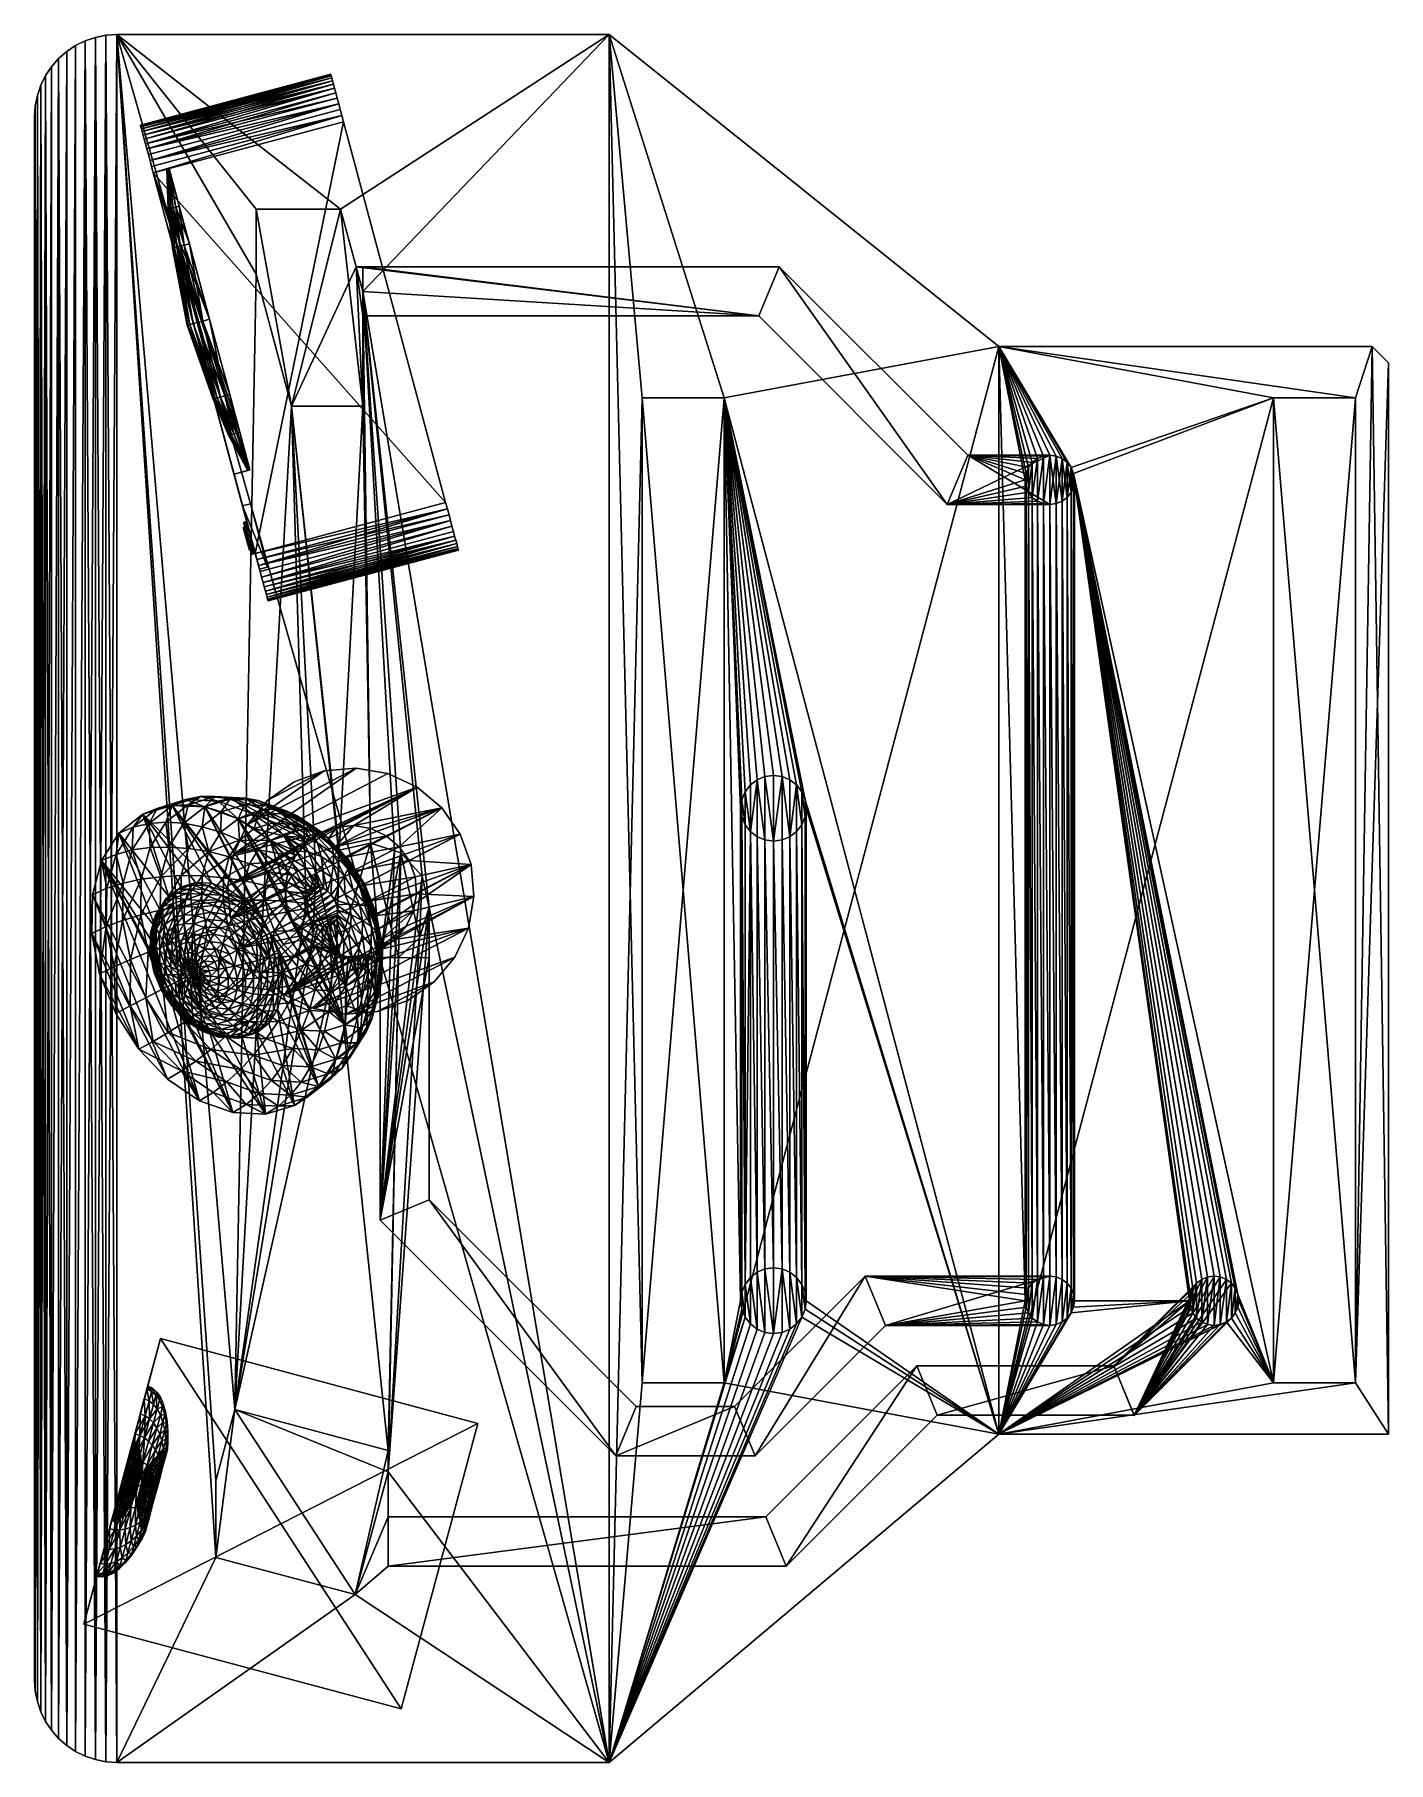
# Model space of a CAD drawing. Header units: metres. Extents: x -35 to 47, y -20 to 85.
import ezdxf

# ---------------------------------------------------------------- set-up
doc = ezdxf.new("R2010")
doc.units = ezdxf.units.M

msp = doc.modelspace()

# ---------------------------------------------------------------- linework, layer by layer
at = {"layer": 'STL2DXF'}
for points in [[(-33.04, 84.22), (-33.54, 83.79, 5), (-33.04, 84.22, 5)], [(-33.54, 83.79, 5), (-33.04, 84.22), (-33.54, 83.79)], [(-33.04, -18.97, 5), (-33.04, 84.22, 5), (-33.54, 83.79, 5)], [(-33.04, 84.22), (-33.04, -18.97), (-33.54, -18.54)], [(-33.04, 84.22), (-33.54, -18.54), (-33.54, 83.79)], [(-32.5, 84.58), (-33.04, 84.22, 5), (-32.5, 84.58, 5)], [(-33.04, 84.22, 5), (-32.5, 84.58), (-33.04, 84.22)], [(-32.5, -19.33, 5), (-32.5, 84.58, 5), (-33.04, -18.97, 5)], [(-33.04, -18.97, 5), (-32.5, 84.58, 5), (-33.04, 84.22, 5)], [(-32.5, 84.58), (-32.5, -19.33), (-33.04, -18.97)], [(-32.5, 84.58), (-33.04, -18.97), (-33.04, 84.22)], [(-31.91, 84.87), (-32.5, 84.58, 5), (-31.91, 84.87, 5)], [(-32.5, 84.58, 5), (-31.91, 84.87), (-32.5, 84.58)], [(-31.91, -19.62, 5), (-31.91, 84.87, 5), (-32.5, -19.33, 5)], [(-32.5, -19.33, 5), (-31.91, 84.87, 5), (-32.5, 84.58, 5)], [(-31.91, 84.87), (-31.91, -19.62), (-32.5, -19.33)], [(-31.91, 84.87), (-32.5, -19.33), (-32.5, 84.58)], [(-31.29, 85.08), (-31.91, 84.87, 5), (-31.29, 85.08, 5)], [(-31.91, 84.87, 5), (-31.29, 85.08), (-31.91, 84.87)], [(-31.29, -19.83, 5), (-31.29, 85.08, 5), (-31.91, 84.87, 5)], [(-31.29, 85.08), (-31.29, -19.83), (-31.91, -19.62)], [(-31.29, 85.08), (-31.91, -19.62), (-31.91, 84.87)], [(-31.29, -19.83, 5), (-31.91, 84.87, 5), (-31.91, -19.62, 5)], [(-30.65, 85.21), (-31.29, 85.08, 5), (-30.65, 85.21, 5)], [(-31.29, 85.08, 5), (-30.65, 85.21), (-31.29, 85.08)], [(-30.65, -19.96, 5), (-30.65, 85.21, 5), (-31.29, 85.08, 5)], [(-30.65, 85.21), (-30.65, -19.96), (-31.29, -19.83)], [(-30.65, 85.21), (-31.29, -19.83), (-31.29, 85.08)], [(-30.65, -19.96, 5), (-31.29, 85.08, 5), (-31.29, -19.83, 5)], [(-30, 85.25), (-30.65, 85.21, 5), (-30, 85.25, 5)], [(-30.65, 85.21, 5), (-30, 85.25), (-30.65, 85.21)], [(-30, -20, 5), (-30, 85.25, 5), (-30.65, 85.21, 5)], [(-30, 85.25), (-30, -20), (-30.65, -19.96)], [(-30, 85.25), (-30.65, -19.96), (-30.65, 85.21)], [(-30, -20, 5), (-30.65, 85.21, 5), (-30.65, -19.96, 5)], [(-16.36, 74.61, 5), (0, 85.25, 5), (-30, 85.25, 5)], [(-16.36, 74.61, 5), (-30, 85.25, 5), (-21.51, 74.61, 5)], [(-21.51, 74.61, 5), (-30, 85.25, 5), (-21.51, 70.66, 5)], [(-21.51, 70.66, 5), (-30, 85.25, 5), (-22.8, 1.5, 5)], [(-22.8, 1.5, 5), (-30, 85.25, 5), (-23.96, -2.85, 5)], [(-23.96, -2.85, 5), (-30, 85.25, 5), (-23.96, -7.51, 5)], [(-30, -20, 5), (-23.96, -7.51, 5), (-30, 85.25, 5)], [(0, 85.25, 5), (-30, 85.25), (-30, 85.25, 5)], [(-30, 85.25), (0, 85.25, 5), (0, 85.25)], [(0, 85.25), (0, -20), (-30, 85.25)], [(-30, 85.25), (0, -20), (-30, -20)], [(-15.01, 69.59, 5), (0, 85.25, 5), (-16.36, 74.61, 5)], [(0, -20, 5), (0, 85.25, 5), (-15.01, 69.59, 5)], [(23.73, 66.25, 5), (0, 85.25), (0, 85.25, 5)], [(0, 85.25), (23.73, 66.25, 5), (23.73, 66.25)], [(0, -20, 5), (2, 3.12, 5), (0, 85.25, 5)], [(7, 63.12, 5), (23.73, 66.25, 5), (0, 85.25, 5)], [(7, 63.12, 5), (0, 85.25, 5), (2, 63.12, 5)], [(2, 63.12, 5), (0, 85.25, 5), (2, 3.12, 5)], [(2, 63.12), (0, -20), (0, 85.25)], [(23.73, 66.25), (7, 63.12), (0, 85.25)], [(0, 85.25), (7, 63.12), (2, 63.12)], [(-33.97, 83.29, 5), (-34.33, 82.75), (-34.33, 82.75, 5)], [(-34.33, 82.75), (-33.97, 83.29, 5), (-33.97, 83.29)], [(-33.97, -18.04, 5), (-33.97, 83.29, 5), (-34.33, 82.75, 5)], [(-33.97, 83.29), (-33.97, -18.04), (-34.33, -17.5)], [(-33.97, 83.29), (-34.33, -17.5), (-34.33, 82.75)], [(-33.54, 83.79, 5), (-33.97, 83.29), (-33.97, 83.29, 5)], [(-33.97, 83.29), (-33.54, 83.79, 5), (-33.54, 83.79)], [(-33.54, -18.54, 5), (-33.54, 83.79, 5), (-33.97, -18.04, 5)], [(-33.97, -18.04, 5), (-33.54, 83.79, 5), (-33.97, 83.29, 5)], [(-33.54, 83.79), (-33.54, -18.54), (-33.97, -18.04)], [(-33.54, 83.79), (-33.97, -18.04), (-33.97, 83.29)], [(-33.04, -18.97, 5), (-33.54, 83.79, 5), (-33.54, -18.54, 5)], [(-34.62, 82.16, 5), (-34.83, 81.54), (-34.83, 81.54, 5)], [(-34.83, 81.54), (-34.62, 82.16, 5), (-34.62, 82.16)], [(-34.62, -16.91, 5), (-34.62, 82.16, 5), (-34.83, 81.54, 5)], [(-34.62, 82.16), (-34.62, -16.91), (-34.83, -16.29)], [(-34.62, 82.16), (-34.83, -16.29), (-34.83, 81.54)], [(-34.33, 82.75, 5), (-34.62, 82.16), (-34.62, 82.16, 5)], [(-34.62, 82.16), (-34.33, 82.75, 5), (-34.33, 82.75)], [(-34.33, -17.5, 5), (-34.33, 82.75, 5), (-34.62, 82.16, 5)], [(-34.33, 82.75), (-34.33, -17.5), (-34.62, -16.91)], [(-34.33, 82.75), (-34.62, -16.91), (-34.62, 82.16)], [(-34.33, -17.5, 5), (-34.62, 82.16, 5), (-34.62, -16.91, 5)], [(-33.97, -18.04, 5), (-34.33, 82.75, 5), (-34.33, -17.5, 5)], [(-16.95, 82.81, 7.61), (-28.55, 79.73, 8), (-16.95, 82.83, 8)], [(-28.54, 79.7, 22.39), (-16.95, 82.83, 22), (-28.55, 79.73, 22)], [(-28.55, 79.73, 22), (-16.95, 82.83, 8), (-28.55, 79.73, 8)], [(-16.95, 82.83, 8), (-28.55, 79.73, 22), (-16.95, 82.83, 22)], [(-28.55, 79.73, 8), (-16.95, 82.81, 7.61), (-28.54, 79.7, 7.61)], [(-16.95, 82.83, 22), (-28.54, 79.7, 22.39), (-16.95, 82.81, 22.39)], [(-28.52, 79.63, 22.78), (-16.95, 82.81, 22.39), (-28.54, 79.7, 22.39)], [(-16.93, 82.73, 7.22), (-28.54, 79.7, 7.61), (-16.95, 82.81, 7.61)], [(-28.54, 79.7, 7.61), (-16.93, 82.73, 7.22), (-28.52, 79.63, 7.22)], [(-16.95, 82.81, 22.39), (-28.52, 79.63, 22.78), (-16.93, 82.73, 22.78)], [(-16.89, 82.61, 6.85), (-28.52, 79.63, 7.22), (-16.93, 82.73, 7.22)], [(-28.49, 79.51, 23.15), (-16.93, 82.73, 22.78), (-28.52, 79.63, 22.78)], [(-28.52, 79.63, 7.22), (-16.89, 82.61, 6.85), (-28.49, 79.51, 6.85)], [(-16.93, 82.73, 22.78), (-28.49, 79.51, 23.15), (-16.89, 82.61, 23.15)], [(-16.85, 82.44, 6.5), (-28.49, 79.51, 6.85), (-16.89, 82.61, 6.85)], [(-28.44, 79.34, 23.5), (-16.89, 82.61, 23.15), (-28.49, 79.51, 23.15)], [(-28.49, 79.51, 6.85), (-16.85, 82.44, 6.5), (-28.44, 79.34, 6.5)], [(-16.89, 82.61, 23.15), (-28.44, 79.34, 23.5), (-16.85, 82.44, 23.5)], [(-28.38, 79.13, 23.83), (-16.85, 82.44, 23.5), (-28.44, 79.34, 23.5)], [(-16.79, 82.23, 6.17), (-28.44, 79.34, 6.5), (-16.85, 82.44, 6.5)], [(-28.44, 79.34, 6.5), (-16.79, 82.23, 6.17), (-28.38, 79.13, 6.17)], [(-16.85, 82.44, 23.5), (-28.38, 79.13, 23.83), (-16.79, 82.23, 23.83)], [(-16.73, 81.98, 5.88), (-28.38, 79.13, 6.17), (-16.79, 82.23, 6.17)], [(-28.32, 78.88, 24.12), (-16.79, 82.23, 23.83), (-28.38, 79.13, 23.83)], [(-16.79, 82.23, 23.83), (-28.32, 78.88, 24.12), (-16.73, 81.98, 24.12)], [(-16.95, 82.81, 22.39), (-16.95, 82.81, 7.61), (-16.95, 82.83, 8)], [(-16.95, 82.81, 22.39), (-16.95, 82.83, 8), (-16.95, 82.83, 22)], [(-16.93, 82.73, 22.78), (-16.93, 82.73, 7.22), (-16.95, 82.81, 7.61)], [(-16.93, 82.73, 22.78), (-16.95, 82.81, 7.61), (-16.95, 82.81, 22.39)], [(-16.89, 82.61, 23.15), (-16.89, 82.61, 6.85), (-16.93, 82.73, 7.22)], [(-16.89, 82.61, 23.15), (-16.93, 82.73, 7.22), (-16.93, 82.73, 22.78)], [(-16.85, 82.44, 23.5), (-16.85, 82.44, 6.5), (-16.89, 82.61, 6.85)], [(-16.85, 82.44, 23.5), (-16.89, 82.61, 6.85), (-16.89, 82.61, 23.15)], [(-16.79, 82.23, 23.83), (-16.79, 82.23, 6.17), (-16.85, 82.44, 6.5)], [(-16.79, 82.23, 23.83), (-16.85, 82.44, 6.5), (-16.85, 82.44, 23.5)], [(-16.73, 81.98, 24.12), (-16.73, 81.98, 5.88), (-16.79, 82.23, 6.17)], [(-16.73, 81.98, 24.12), (-16.79, 82.23, 6.17), (-16.79, 82.23, 23.83)], [(-34.83, 81.54, 5), (-34.96, 80.9), (-34.96, 80.9, 5)], [(-34.96, 80.9), (-34.83, 81.54, 5), (-34.83, 81.54)], [(-34.83, -16.29, 5), (-34.83, 81.54, 5), (-34.96, 80.9, 5)], [(-34.83, 81.54), (-34.83, -16.29), (-34.96, -15.65)], [(-34.83, 81.54), (-34.96, -15.65), (-34.96, 80.9)], [(-34.62, -16.91, 5), (-34.83, 81.54, 5), (-34.83, -16.29, 5)], [(-28.38, 79.13, 6.17), (-16.73, 81.98, 5.88), (-28.32, 78.88, 5.88)], [(-16.73, 81.98, 5.88), (-28.24, 78.59, 5.62), (-28.32, 78.88, 5.88)], [(-28.24, 78.59, 24.38), (-16.73, 81.98, 24.12), (-28.32, 78.88, 24.12)], [(-28.24, 78.59, 5.62), (-16.73, 81.98, 5.88), (-16.65, 81.7, 5.62)], [(-16.73, 81.98, 24.12), (-28.24, 78.59, 24.38), (-16.65, 81.7, 24.38)], [(-28.24, 78.59, 24.38), (-16.57, 81.38, 24.6), (-16.65, 81.7, 24.38)], [(-16.65, 81.7, 5.62), (-28.16, 78.28, 5.4), (-28.24, 78.59, 5.62)], [(-16.57, 81.38, 24.6), (-28.24, 78.59, 24.38), (-28.16, 78.28, 24.6)], [(-28.16, 78.28, 5.4), (-16.65, 81.7, 5.62), (-16.57, 81.38, 5.4)], [(-28.16, 78.28, 24.6), (-16.47, 81.04, 24.77), (-16.57, 81.38, 24.6)], [(-16.47, 81.04, 5.23), (-28.16, 78.28, 5.4), (-16.57, 81.38, 5.4)], [(-16.47, 81.04, 24.77), (-28.16, 78.28, 24.6), (-28.07, 77.94, 24.77)], [(-28.16, 78.28, 5.4), (-16.47, 81.04, 5.23), (-28.07, 77.94, 5.23)], [(-16.47, 81.04, 5.23), (-27.97, 77.58, 5.1), (-28.07, 77.94, 5.23)], [(-27.97, 77.58, 24.9), (-16.47, 81.04, 24.77), (-28.07, 77.94, 24.77)], [(-27.97, 77.58, 5.1), (-16.47, 81.04, 5.23), (-16.38, 80.68, 5.1)], [(-16.47, 81.04, 24.77), (-27.97, 77.58, 24.9), (-16.38, 80.68, 24.9)], [(-16.65, 81.7, 24.38), (-16.65, 81.7, 5.62), (-16.73, 81.98, 5.88)], [(-16.65, 81.7, 24.38), (-16.73, 81.98, 5.88), (-16.73, 81.98, 24.12)], [(-16.57, 81.38, 24.6), (-16.57, 81.38, 5.4), (-16.65, 81.7, 5.62)], [(-16.57, 81.38, 24.6), (-16.65, 81.7, 5.62), (-16.65, 81.7, 24.38)], [(-16.47, 81.04, 24.77), (-16.47, 81.04, 5.23), (-16.57, 81.38, 5.4)], [(-16.47, 81.04, 24.77), (-16.57, 81.38, 5.4), (-16.57, 81.38, 24.6)], [(-16.38, 80.68, 24.9), (-16.38, 80.68, 5.1), (-16.47, 81.04, 5.23)], [(-16.38, 80.68, 24.9), (-16.47, 81.04, 5.23), (-16.47, 81.04, 24.77)], [(-34.96, 80.9, 5), (-35, 80.25), (-35, 80.25, 5)], [(-35, 80.25), (-34.96, 80.9, 5), (-34.96, 80.9)], [(-34.96, -15.65, 5), (-34.96, 80.9, 5), (-35, -15, 5)], [(-35, -15, 5), (-34.96, 80.9, 5), (-35, 80.25, 5)], [(-34.96, 80.9), (-34.96, -15.65), (-35, -15)], [(-34.96, 80.9), (-35, -15), (-35, 80.25)], [(-35, 80.25, 5), (-35, -15), (-35, -15, 5)], [(-35, -15), (-35, 80.25, 5), (-35, 80.25)], [(-34.83, -16.29, 5), (-34.96, 80.9, 5), (-34.96, -15.65, 5)], [(-16.28, 80.31, 5.03), (-27.97, 77.58, 5.1), (-16.38, 80.68, 5.1)], [(-27.97, 77.58, 24.9), (-16.28, 80.31, 24.97), (-16.38, 80.68, 24.9)], [(-27.97, 77.58, 5.1), (-16.28, 80.31, 5.03), (-27.87, 77.21, 5.03)], [(-16.28, 80.31, 24.97), (-27.97, 77.58, 24.9), (-27.87, 77.21, 24.97)], [(-27.77, 76.83, 25), (-16.28, 80.31, 24.97), (-27.87, 77.21, 24.97)], [(-16.28, 80.31, 5.03), (-27.77, 76.83, 5), (-27.87, 77.21, 5.03)], [(-16.28, 80.31, 24.97), (-27.77, 76.83, 25), (-16.18, 79.93, 25)], [(-27.77, 76.83, 5), (-16.28, 80.31, 5.03), (-16.18, 79.93, 5)], [(-16.28, 80.31, 24.97), (-16.28, 80.31, 5.03), (-16.38, 80.68, 5.1)], [(-16.28, 80.31, 24.97), (-16.38, 80.68, 5.1), (-16.38, 80.68, 24.9)], [(-16.18, 79.93, 25), (-16.18, 79.93, 5), (-16.28, 80.31, 5.03)], [(-16.18, 79.93, 25), (-16.28, 80.31, 5.03), (-16.28, 80.31, 24.97)], [(-28.54, 79.7, 7.61), (-28.54, 79.7, 22.39), (-28.55, 79.73, 22)], [(-28.54, 79.7, 7.61), (-28.55, 79.73, 22), (-28.55, 79.73, 8)], [(-28.52, 79.63, 7.22), (-28.52, 79.63, 22.78), (-28.54, 79.7, 22.39)], [(-28.52, 79.63, 7.22), (-28.54, 79.7, 22.39), (-28.54, 79.7, 7.61)], [(-28.49, 79.51, 6.85), (-28.49, 79.51, 23.15), (-28.52, 79.63, 22.78)], [(-28.49, 79.51, 6.85), (-28.52, 79.63, 22.78), (-28.52, 79.63, 7.22)], [(-28.44, 79.34, 6.5), (-28.44, 79.34, 23.5), (-28.49, 79.51, 23.15)], [(-28.44, 79.34, 6.5), (-28.49, 79.51, 23.15), (-28.49, 79.51, 6.85)], [(-28.38, 79.13, 6.17), (-28.38, 79.13, 23.83), (-28.44, 79.34, 23.5)], [(-28.38, 79.13, 6.17), (-28.44, 79.34, 23.5), (-28.44, 79.34, 6.5)], [(-28.32, 78.88, 5.88), (-28.32, 78.88, 24.12), (-28.38, 79.13, 23.83)], [(-28.32, 78.88, 5.88), (-28.38, 79.13, 23.83), (-28.38, 79.13, 6.17)], [(-16.18, 79.93, 5), (-21.56, 53.65, 5), (-27.77, 76.83, 5)], [(-27.77, 76.83, 25), (-9.97, 56.75, 25), (-16.18, 79.93, 25)], [(-21.56, 53.65, 5), (-16.18, 79.93, 5), (-9.97, 56.75, 5)], [(-9.97, 56.75, 25), (-9.97, 56.75, 5), (-16.18, 79.93, 5)], [(-9.97, 56.75, 25), (-16.18, 79.93, 5), (-16.18, 79.93, 25)], [(-28.24, 78.59, 5.62), (-28.24, 78.59, 24.38), (-28.32, 78.88, 24.12)], [(-28.24, 78.59, 5.62), (-28.32, 78.88, 24.12), (-28.32, 78.88, 5.88)], [(-28.16, 78.28, 5.4), (-28.16, 78.28, 24.6), (-28.24, 78.59, 24.38)], [(-28.16, 78.28, 5.4), (-28.24, 78.59, 24.38), (-28.24, 78.59, 5.62)], [(-28.07, 77.94, 5.23), (-28.07, 77.94, 24.77), (-28.16, 78.28, 24.6)], [(-28.07, 77.94, 5.23), (-28.16, 78.28, 24.6), (-28.16, 78.28, 5.4)], [(-27.97, 77.58, 5.1), (-27.97, 77.58, 24.9), (-28.07, 77.94, 24.77)], [(-27.97, 77.58, 5.1), (-28.07, 77.94, 24.77), (-28.07, 77.94, 5.23)], [(-27.87, 77.21, 5.03), (-27.87, 77.21, 24.97), (-27.97, 77.58, 24.9)], [(-27.87, 77.21, 5.03), (-27.97, 77.58, 24.9), (-27.97, 77.58, 5.1)], [(-27.77, 76.83, 22), (-27.77, 76.83, 25), (-27.87, 77.21, 24.97)], [(-27.77, 76.83, 22), (-27.87, 77.21, 24.97), (-27.77, 76.83, 8)], [(-27.77, 76.83, 8), (-27.87, 77.21, 24.97), (-27.77, 76.83, 5)], [(-27.77, 76.83, 5), (-27.87, 77.21, 24.97), (-27.87, 77.21, 5.03)], [(-26.8, 77.09, 22), (-24.34, 67.91, 22), (-27.77, 76.83, 22)], [(-27.77, 76.83, 8), (-24.34, 67.91, 8), (-26.8, 77.09, 8)], [(-26.84, 77.08, 9.12), (-27.77, 76.83, 8), (-26.8, 77.09, 8)], [(-27.77, 76.83, 22), (-26.84, 77.08, 20.88), (-26.8, 77.09, 22)], [(-27.77, 76.83, 8), (-26.84, 77.08, 9.12), (-27.77, 76.83, 22)], [(-27.77, 76.83, 22), (-26.84, 77.08, 9.12), (-26.88, 77.07, 10.26)], [(-27.77, 76.83, 22), (-26.88, 77.07, 19.74), (-26.84, 77.08, 20.88)], [(-27.77, 76.83, 22), (-26.88, 77.07, 10.26), (-26.9, 77.06, 11.43)], [(-27.77, 76.83, 22), (-26.9, 77.06, 18.57), (-26.88, 77.07, 19.74)], [(-27.77, 76.83, 22), (-26.9, 77.06, 11.43), (-26.92, 77.06, 12.61)], [(-27.77, 76.83, 22), (-26.92, 77.06, 12.61), (-26.93, 77.05, 13.8)], [(-27.77, 76.83, 22), (-26.93, 77.05, 16.2), (-26.92, 77.06, 17.39)], [(-27.77, 76.83, 22), (-26.92, 77.06, 17.39), (-26.9, 77.06, 18.57)], [(-27.77, 76.83, 22), (-26.93, 77.05, 13.8), (-26.94, 77.05, 15)], [(-27.77, 76.83, 22), (-26.94, 77.05, 15), (-26.93, 77.05, 16.2)], [(-26.94, 77.05, 15), (-26.93, 77.05, 13.8), (-26.85, 74.62, 13.8)], [(-26.94, 77.05, 15), (-26.86, 74.61, 15), (-26.93, 77.05, 16.2)], [(-26.94, 77.05, 15), (-26.85, 74.62, 13.8), (-26.86, 74.61, 15)], [(-26.93, 77.05, 16.2), (-26.85, 74.62, 16.2), (-26.92, 77.06, 17.39)], [(-26.92, 77.06, 12.61), (-26.79, 74.63, 12.61), (-26.93, 77.05, 13.8)], [(-26.93, 77.05, 16.2), (-26.86, 74.61, 15), (-26.85, 74.62, 16.2)], [(-26.93, 77.05, 13.8), (-26.79, 74.63, 12.61), (-26.85, 74.62, 13.8)], [(-26.92, 77.06, 17.39), (-26.85, 74.62, 16.2), (-26.79, 74.63, 17.39)], [(-26.9, 77.06, 18.57), (-26.92, 77.06, 17.39), (-26.79, 74.63, 17.39)], [(-26.92, 77.06, 12.61), (-26.69, 74.66, 11.43), (-26.79, 74.63, 12.61)], [(-26.9, 77.06, 11.43), (-26.69, 74.66, 11.43), (-26.92, 77.06, 12.61)], [(-26.9, 77.06, 18.57), (-26.69, 74.66, 18.57), (-26.88, 77.07, 19.74)], [(-26.9, 77.06, 11.43), (-26.88, 77.07, 10.26), (-26.56, 74.69, 10.26)], [(-26.9, 77.06, 18.57), (-26.79, 74.63, 17.39), (-26.69, 74.66, 18.57)], [(-26.9, 77.06, 11.43), (-26.56, 74.69, 10.26), (-26.69, 74.66, 11.43)], [(-26.84, 77.08, 9.12), (-26.39, 74.74, 9.12), (-26.88, 77.07, 10.26)], [(-26.84, 77.08, 20.88), (-26.88, 77.07, 19.74), (-26.56, 74.69, 19.74)], [(-26.88, 77.07, 10.26), (-26.39, 74.74, 9.12), (-26.56, 74.69, 10.26)], [(-26.88, 77.07, 19.74), (-26.69, 74.66, 18.57), (-26.56, 74.69, 19.74)], [(-26.84, 77.08, 9.12), (-26.8, 77.09, 8), (-26.19, 74.79, 8)], [(-26.84, 77.08, 20.88), (-26.39, 74.74, 20.88), (-26.8, 77.09, 22)], [(-26.84, 77.08, 20.88), (-26.56, 74.69, 19.74), (-26.39, 74.74, 20.88)], [(-26.84, 77.08, 9.12), (-26.19, 74.79, 8), (-26.39, 74.74, 9.12)], [(-24.34, 67.91, 22), (-26.8, 77.09, 22), (-26.19, 74.79, 22)], [(-26.8, 77.09, 8), (-24.34, 67.91, 8), (-26.19, 74.79, 8)], [(-26.8, 77.09, 22), (-26.39, 74.74, 20.88), (-26.19, 74.79, 22)], [(-27.77, 76.83, 22), (-21.89, 58.73, 22), (-22.85, 58.48, 22)], [(-21.89, 58.73, 22), (-27.77, 76.83, 22), (-22.5, 61.03, 22)], [(-22.5, 61.03, 22), (-27.77, 76.83, 22), (-24.34, 67.91, 22)], [(-21.89, 58.73, 8), (-27.77, 76.83, 8), (-22.85, 58.48, 8)], [(-27.77, 76.83, 8), (-21.89, 58.73, 8), (-22.5, 61.03, 8)], [(-24.34, 67.91, 8), (-27.77, 76.83, 8), (-22.5, 61.03, 8)], [(-9.97, 56.75, 25), (-27.77, 76.83, 25), (-21.56, 53.65, 25)], [(-22.85, 58.48, 22), (-21.56, 53.65, 25), (-27.77, 76.83, 25)], [(-22.85, 58.48, 22), (-27.77, 76.83, 25), (-27.77, 76.83, 22)], [(-21.56, 53.65, 5), (-22.33, 56.54, 8), (-27.77, 76.83, 5)], [(-27.77, 76.83, 5), (-22.33, 56.54, 8), (-22.85, 58.48, 8)], [(-27.77, 76.83, 5), (-22.85, 58.48, 8), (-27.77, 76.83, 8)], [(-26.56, 74.69, 19.74), (-26.13, 72.35, 19.74), (-26.39, 74.74, 20.88)], [(-26.56, 74.69, 10.26), (-26.39, 74.74, 9.12), (-25.88, 72.42, 9.12)], [(-26.19, 74.79, 22), (-26.39, 74.74, 20.88), (-25.88, 72.42, 20.88)], [(-26.19, 74.79, 8), (-25.57, 72.5, 8), (-26.39, 74.74, 9.12)], [(-26.39, 74.74, 20.88), (-26.13, 72.35, 19.74), (-25.88, 72.42, 20.88)], [(-26.39, 74.74, 9.12), (-25.57, 72.5, 8), (-25.88, 72.42, 9.12)], [(-24.34, 67.91, 22), (-26.19, 74.79, 22), (-25.57, 72.5, 22)], [(-25.57, 72.5, 8), (-26.19, 74.79, 8), (-24.34, 67.91, 8)], [(-26.19, 74.79, 22), (-25.88, 72.42, 20.88), (-25.57, 72.5, 22)], [(-26.86, 74.61, 15), (-26.59, 72.23, 15), (-26.85, 74.62, 16.2)], [(-26.86, 74.61, 15), (-26.85, 74.62, 13.8), (-26.56, 72.24, 13.8)], [(-26.86, 74.61, 15), (-26.56, 72.24, 13.8), (-26.59, 72.23, 15)], [(-26.85, 74.62, 16.2), (-26.56, 72.24, 16.2), (-26.79, 74.63, 17.39)], [(-26.79, 74.63, 12.61), (-26.47, 72.26, 12.61), (-26.85, 74.62, 13.8)], [(-26.85, 74.62, 13.8), (-26.47, 72.26, 12.61), (-26.56, 72.24, 13.8)], [(-26.85, 74.62, 16.2), (-26.59, 72.23, 15), (-26.56, 72.24, 16.2)], [(-26.69, 74.66, 18.57), (-26.79, 74.63, 17.39), (-26.47, 72.26, 17.39)], [(-26.69, 74.66, 11.43), (-26.33, 72.3, 11.43), (-26.79, 74.63, 12.61)], [(-26.79, 74.63, 12.61), (-26.33, 72.3, 11.43), (-26.47, 72.26, 12.61)], [(-26.79, 74.63, 17.39), (-26.56, 72.24, 16.2), (-26.47, 72.26, 17.39)], [(-26.69, 74.66, 11.43), (-26.56, 74.69, 10.26), (-26.13, 72.35, 10.26)], [(-26.69, 74.66, 18.57), (-26.33, 72.3, 18.57), (-26.56, 74.69, 19.74)], [(-26.69, 74.66, 18.57), (-26.47, 72.26, 17.39), (-26.33, 72.3, 18.57)], [(-26.69, 74.66, 11.43), (-26.13, 72.35, 10.26), (-26.33, 72.3, 11.43)], [(-26.56, 74.69, 10.26), (-25.88, 72.42, 9.12), (-26.13, 72.35, 10.26)], [(-26.56, 74.69, 19.74), (-26.33, 72.3, 18.57), (-26.13, 72.35, 19.74)], [(-21.51, 74.61, 5), (-21.51, 70.66, 1), (-21.51, 70.66, 5)], [(-21.51, 70.66, 1), (-21.51, 74.61, 5), (-21.51, 74.61, 1)], [(-16.36, 74.61, 1), (-19.35, 62.61, 1), (-21.51, 74.61, 1)], [(-21.51, 74.61, 1), (-19.35, 62.61, 1), (-21.51, 70.66, 1)], [(-16.36, 74.61, 1), (-21.51, 74.61, 5), (-16.36, 74.61, 5)], [(-21.51, 74.61, 5), (-16.36, 74.61, 1), (-21.51, 74.61, 1)], [(-19.35, 62.61, 5), (-16.36, 74.61, 5), (-21.51, 74.61, 5)], [(-19.35, 62.61, 5), (-21.51, 74.61, 5), (-21.51, 70.66, 5)], [(-21.51, 74.61, 1), (-16.36, 74.61, 5), (-21.51, 74.61, 5)], [(-16.36, 74.61, 5), (-21.51, 74.61, 1), (-16.36, 74.61, 1)], [(-19.35, 62.61, 1), (-16.36, 74.61, 1), (-21.51, 74.61, 1)], [(-19.35, 62.61, 1), (-21.51, 74.61, 1), (-21.51, 70.66, 1)], [(-21.51, 74.61, 1), (-21.51, 70.66, 5), (-21.51, 70.66, 1)], [(-21.51, 70.66, 5), (-21.51, 74.61, 1), (-21.51, 74.61, 5)], [(-15.42, 71.11, 1), (-19.35, 62.61, 1), (-16.36, 74.61, 1)], [(-15.01, 62.61, 5), (-16.36, 74.61, 5), (-19.35, 62.61, 5)], [(-19.35, 62.61, 1), (-15.42, 71.11, 1), (-16.36, 74.61, 1)], [(-16.36, 74.61, 5), (-15.01, 62.61, 5), (-15.01, 69.59, 5)], [(-16.36, 74.61, 1), (-15.42, 71.11, 4), (-15.42, 71.11, 1)], [(-15.01, 69.59, 5), (-15.42, 71.11, 4), (-16.36, 74.61, 5)], [(-16.36, 74.61, 5), (-15.42, 71.11, 4), (-16.36, 74.61, 1)], [(-16.36, 74.61, 5), (-15.01, 69.59, 4), (-15.01, 69.59, 5)], [(-15.01, 69.59, 4), (-16.36, 74.61, 5), (-15.42, 71.11, 4)], [(-15.42, 71.11, 4), (-16.36, 74.61, 5), (-15.42, 71.11, 1)], [(-15.42, 71.11, 1), (-16.36, 74.61, 5), (-16.36, 74.61, 1)], [(-26.56, 72.24, 13.8), (-25.66, 67.56, 13.8), (-26.59, 72.23, 15)], [(-26.59, 72.23, 15), (-25.7, 67.55, 15), (-26.56, 72.24, 16.2)], [(-26.59, 72.23, 15), (-25.66, 67.56, 13.8), (-25.7, 67.55, 15)], [(-26.47, 72.26, 12.61), (-25.54, 67.59, 12.61), (-26.56, 72.24, 13.8)], [(-26.47, 72.26, 17.39), (-26.56, 72.24, 16.2), (-25.66, 67.56, 16.2)], [(-26.56, 72.24, 13.8), (-25.54, 67.59, 12.61), (-25.66, 67.56, 13.8)], [(-26.56, 72.24, 16.2), (-25.7, 67.55, 15), (-25.66, 67.56, 16.2)], [(-26.47, 72.26, 12.61), (-26.33, 72.3, 11.43), (-25.35, 67.64, 11.43)], [(-26.47, 72.26, 17.39), (-25.54, 67.59, 17.39), (-26.33, 72.3, 18.57)], [(-26.47, 72.26, 12.61), (-25.35, 67.64, 11.43), (-25.54, 67.59, 12.61)], [(-26.47, 72.26, 17.39), (-25.66, 67.56, 16.2), (-25.54, 67.59, 17.39)], [(-26.33, 72.3, 18.57), (-25.35, 67.64, 18.57), (-26.13, 72.35, 19.74)], [(-26.13, 72.35, 10.26), (-25.09, 67.71, 10.26), (-26.33, 72.3, 11.43)], [(-26.33, 72.3, 11.43), (-25.09, 67.71, 10.26), (-25.35, 67.64, 11.43)], [(-26.33, 72.3, 18.57), (-25.54, 67.59, 17.39), (-25.35, 67.64, 18.57)], [(-25.88, 72.42, 9.12), (-24.75, 67.8, 9.12), (-26.13, 72.35, 10.26)], [(-25.88, 72.42, 20.88), (-26.13, 72.35, 19.74), (-25.09, 67.71, 19.74)], [(-26.13, 72.35, 19.74), (-25.35, 67.64, 18.57), (-25.09, 67.71, 19.74)], [(-26.13, 72.35, 10.26), (-24.75, 67.8, 9.12), (-25.09, 67.71, 10.26)], [(-25.88, 72.42, 20.88), (-24.75, 67.8, 20.88), (-25.57, 72.5, 22)], [(-25.88, 72.42, 9.12), (-25.57, 72.5, 8), (-24.34, 67.91, 8)], [(-25.88, 72.42, 9.12), (-24.34, 67.91, 8), (-24.75, 67.8, 9.12)], [(-25.88, 72.42, 20.88), (-25.09, 67.71, 19.74), (-24.75, 67.8, 20.88)], [(-25.57, 72.5, 22), (-24.75, 67.8, 20.88), (-24.34, 67.91, 22)], [(-22.8, 1.5, 5), (-19.35, 62.61, 5), (-21.51, 70.66, 5)], [(-21.51, 70.66, 5), (-19.35, 62.61, 1), (-19.35, 62.61, 5)], [(-19.35, 62.61, 1), (-21.51, 70.66, 5), (-21.51, 70.66, 1)], [(-21.51, 70.66, 1), (-19.35, 62.61, 5), (-19.35, 62.61, 1)], [(-19.35, 62.61, 5), (-21.51, 70.66, 1), (-21.51, 70.66, 5)], [(-15.42, 71.11, 1), (-15.01, 62.61, 1), (-19.35, 62.61, 1)], [(-15.01, 62.61, 1), (-15.42, 71.11, 1), (-19.35, 62.61, 1)], [(10.34, 71.11, 4), (-15.42, 71.11, 1), (-15.42, 71.11, 4)], [(-15.42, 71.11, 1), (10.34, 71.11, 4), (10.34, 71.11, 1)], [(10.34, 71.11, 1), (9.1, 68.11, 1), (-15.42, 71.11, 1)], [(-15.42, 71.11, 1), (9.1, 68.11, 1), (-15.01, 68.11, 1)], [(-15.42, 71.11, 1), (-15.01, 68.11, 1), (-15.01, 62.61, 1)], [(9.1, 68.11, 4), (10.34, 71.11, 4), (-15.42, 71.11, 4)], [(9.1, 68.11, 4), (-15.42, 71.11, 4), (-15.01, 69.59, 4)], [(-15.42, 71.11, 4), (-15.01, 69.59, 5), (-15.01, 69.59, 4)], [(-15.01, 71.11, 4), (-15.01, 69.59, 4), (-15.42, 71.11, 4)], [(9.1, 68.11, 1), (10.34, 71.11, 1), (-15.42, 71.11, 1)], [(9.1, 68.11, 1), (-15.42, 71.11, 1), (-15.01, 68.11, 1)], [(-15.01, 68.11, 1), (-15.42, 71.11, 1), (-15.01, 62.61, 1)], [(-15.42, 71.11, 4), (10.34, 71.11, 4), (-15.01, 71.11, 4)], [(10.34, 71.11, 4), (-15.42, 71.11, 4), (10.34, 71.11, 1)], [(10.34, 71.11, 1), (-15.42, 71.11, 4), (-15.42, 71.11, 1)], [(10.34, 71.11, 4), (9.1, 68.11, 4), (-15.01, 71.11, 4)], [(-15.01, 71.11, 4), (9.1, 68.11, 4), (-15.01, 69.59, 4)], [(10.34, 71.11, 1), (20.58, 56.62, 1), (9.1, 68.11, 1)], [(20.58, 56.62, 4), (10.34, 71.11, 4), (9.1, 68.11, 4)], [(10.34, 71.11, 4), (20.58, 56.62, 4), (9.1, 68.11, 4)], [(20.58, 56.62, 1), (10.34, 71.11, 1), (9.1, 68.11, 1)], [(10.34, 71.11, 1), (21.83, 59.62, 4), (21.83, 59.62, 1)], [(21.83, 59.62, 4), (10.34, 71.11, 1), (10.34, 71.11, 4)], [(21.83, 59.62, 1), (20.58, 56.62, 1), (10.34, 71.11, 1)], [(20.58, 56.62, 4), (21.83, 59.62, 4), (10.34, 71.11, 4)], [(10.34, 71.11, 4), (21.83, 59.62, 1), (21.83, 59.62, 4)], [(21.83, 59.62, 1), (10.34, 71.11, 4), (10.34, 71.11, 1)], [(21.83, 59.62, 4), (20.58, 56.62, 4), (10.34, 71.11, 4)], [(20.58, 56.62, 1), (21.83, 59.62, 1), (10.34, 71.11, 1)], [(-15.01, 62.61, 5), (-15.01, 68.11, 4), (-15.01, 69.59, 5)], [(-15.01, 69.59, 5), (-15.01, 68.11, 4), (-15.01, 69.59, 4)], [(9.1, 68.11, 4), (-15.01, 69.59, 4), (-15.01, 68.11, 4)], [(-15.01, 69.59, 5), (-15.01, 62.61, 1), (-15.01, 62.61, 5)], [(-15.01, 62.61, 1), (-15.01, 69.59, 5), (-15.01, 68.11, 4)], [(-15.01, 68.11, 4), (-15.01, 69.59, 5), (-15.01, 69.59, 4)], [(-15.01, 62.61, 5), (-14.55, 35.99, 5), (-15.01, 69.59, 5)], [(0, -20, 5), (-15.01, 69.59, 5), (-10.96, 32.08, 5)], [(-10.96, 32.08, 5), (-15.01, 69.59, 5), (-11.39, 33.98, 5)], [(-11.39, 33.98, 5), (-15.01, 69.59, 5), (-12.7, 35.41, 5)], [(-12.7, 35.41, 5), (-15.01, 69.59, 5), (-13.09, 35.53, 5)], [(-13.09, 35.53, 5), (-15.01, 69.59, 5), (-14.55, 35.99, 5)], [(-15.01, 68.11, 4), (-15.01, 69.59, 4), (9.1, 68.11, 4)], [(-25.66, 67.56, 13.8), (-24.1, 63.06, 13.8), (-25.7, 67.55, 15)], [(-25.66, 67.56, 16.2), (-25.7, 67.55, 15), (-24.13, 63.05, 15)], [(-25.7, 67.55, 15), (-24.1, 63.06, 13.8), (-24.13, 63.05, 15)], [(-25.66, 67.56, 13.8), (-25.54, 67.59, 12.61), (-24.01, 63.08, 12.61)], [(-25.66, 67.56, 16.2), (-24.1, 63.06, 16.2), (-25.54, 67.59, 17.39)], [(-25.66, 67.56, 16.2), (-24.13, 63.05, 15), (-24.1, 63.06, 16.2)], [(-25.66, 67.56, 13.8), (-24.01, 63.08, 12.61), (-24.1, 63.06, 13.8)], [(-25.54, 67.59, 17.39), (-24.01, 63.08, 17.39), (-25.35, 67.64, 18.57)], [(-25.35, 67.64, 11.43), (-23.87, 63.12, 11.43), (-25.54, 67.59, 12.61)], [(-25.54, 67.59, 17.39), (-24.1, 63.06, 16.2), (-24.01, 63.08, 17.39)], [(-25.54, 67.59, 12.61), (-23.87, 63.12, 11.43), (-24.01, 63.08, 12.61)], [(-25.09, 67.71, 19.74), (-25.35, 67.64, 18.57), (-23.87, 63.12, 18.57)], [(-25.09, 67.71, 10.26), (-23.67, 63.17, 10.26), (-25.35, 67.64, 11.43)], [(-25.35, 67.64, 11.43), (-23.67, 63.17, 10.26), (-23.87, 63.12, 11.43)], [(-25.35, 67.64, 18.57), (-24.01, 63.08, 17.39), (-23.87, 63.12, 18.57)], [(-25.09, 67.71, 19.74), (-23.67, 63.17, 19.74), (-24.75, 67.8, 20.88)], [(-25.09, 67.71, 10.26), (-24.75, 67.8, 9.12), (-23.42, 63.24, 9.12)], [(-25.09, 67.71, 19.74), (-23.87, 63.12, 18.57), (-23.67, 63.17, 19.74)], [(-25.09, 67.71, 10.26), (-23.42, 63.24, 9.12), (-23.67, 63.17, 10.26)], [(-24.34, 67.91, 8), (-23.11, 63.32, 8), (-24.75, 67.8, 9.12)], [(-24.34, 67.91, 22), (-24.75, 67.8, 20.88), (-23.42, 63.24, 20.88)], [(-24.75, 67.8, 20.88), (-23.67, 63.17, 19.74), (-23.42, 63.24, 20.88)], [(-24.75, 67.8, 9.12), (-23.11, 63.32, 8), (-23.42, 63.24, 9.12)], [(-23.11, 63.32, 22), (-22.5, 61.03, 22), (-24.34, 67.91, 22)], [(-23.11, 63.32, 8), (-24.34, 67.91, 8), (-22.5, 61.03, 8)], [(-24.34, 67.91, 22), (-23.42, 63.24, 20.88), (-23.11, 63.32, 22)], [(-15.01, 68.11, 1), (-15.01, 62.61, 5), (-15.01, 62.61, 1)], [(-15.01, 62.61, 5), (-15.01, 68.11, 1), (-15.01, 68.11, 4)], [(-15.01, 68.11, 1), (9.1, 68.11, 4), (-15.01, 68.11, 4)], [(9.1, 68.11, 4), (-15.01, 68.11, 1), (9.1, 68.11, 1)], [(-15.01, 68.11, 1), (-15.01, 62.61, 1), (-15.01, 68.11, 4)], [(9.1, 68.11, 1), (-15.01, 68.11, 4), (9.1, 68.11, 4)], [(-15.01, 68.11, 4), (9.1, 68.11, 1), (-15.01, 68.11, 1)], [(9.1, 68.11, 4), (20.58, 56.62, 1), (20.58, 56.62, 4)], [(20.58, 56.62, 1), (9.1, 68.11, 4), (9.1, 68.11, 1)], [(9.1, 68.11, 1), (20.58, 56.62, 4), (20.58, 56.62, 1)], [(20.58, 56.62, 4), (9.1, 68.11, 1), (9.1, 68.11, 4)], [(23.73, 0, 5), (23.73, 66.25, 5), (7, 63.12, 5)], [(23.73, 66.25), (23.73, 0), (7, 3.12)], [(7, 63.12), (23.73, 66.25), (7, 3.12)], [(46.45, 66.25), (23.73, 66.25, 5), (46.45, 66.25, 5)], [(23.73, 66.25, 5), (46.45, 66.25), (23.73, 66.25)], [(23.73, 0, 5), (25.33, 8.12, 5), (23.73, 66.25, 5)], [(45.45, 63.12, 5), (46.45, 66.25, 5), (23.73, 66.25, 5)], [(45.45, 63.12, 5), (23.73, 66.25, 5), (40.45, 63.12, 5)], [(40.45, 63.12, 5), (23.73, 66.25, 5), (28.12, 58.88, 5)], [(28.12, 58.88, 5), (23.73, 66.25, 5), (27.89, 59.19, 5)], [(27.89, 59.19, 5), (23.73, 66.25, 5), (27.58, 59.42, 5)], [(27.58, 59.42, 5), (23.73, 66.25, 5), (27.21, 59.57, 5)], [(27.21, 59.57, 5), (23.73, 66.25, 5), (26.83, 59.62, 5)], [(26.83, 59.62, 5), (23.73, 66.25, 5), (26.44, 59.57, 5)], [(26.44, 59.57, 5), (23.73, 66.25, 5), (26.08, 59.42, 5)], [(26.08, 59.42, 5), (23.73, 66.25, 5), (25.76, 59.19, 5)], [(25.76, 59.19, 5), (23.73, 66.25, 5), (25.53, 58.88, 5)], [(25.53, 58.88, 5), (23.73, 66.25, 5), (25.38, 58.51, 5)], [(25.38, 58.51, 5), (23.73, 66.25, 5), (25.33, 58.12, 5)], [(25.33, 58.12, 5), (23.73, 66.25, 5), (25.33, 8.12, 5)], [(46.45, 66.25), (45.45, 63.12), (23.73, 66.25)], [(23.73, 66.25), (45.45, 63.12), (40.45, 63.12)], [(23.73, 66.25), (40.45, 63.12), (23.73, 0)], [(47.45, 0, 5), (46.45, 66.25, 5), (45.45, 3.12, 5)], [(46.45, 66.25, 5), (45.45, 63.12, 5), (45.45, 3.12, 5)], [(45.45, 63.12), (46.45, 66.25), (45.45, 3.12)], [(47.45, 65.25), (45.45, 3.12), (46.45, 66.25)], [(47.45, 65.25), (46.45, 66.25, 5), (47.45, 65.25, 5)], [(46.45, 66.25, 5), (47.45, 65.25), (46.45, 66.25)], [(46.45, 66.25, 5), (47.45, 0, 5), (47.45, 65.25, 5)], [(47.45, 0), (45.45, 3.12), (47.45, 65.25)], [(47.45, 65.25), (47.45, 0, 5), (47.45, 0)], [(47.45, 0, 5), (47.45, 65.25), (47.45, 65.25, 5)], [(-23.67, 63.17, 10.26), (-22.87, 60.93, 10.26), (-23.87, 63.12, 11.43)], [(-23.67, 63.17, 19.74), (-23.87, 63.12, 18.57), (-23.01, 60.89, 18.57)], [(-23.67, 63.17, 19.74), (-22.87, 60.93, 19.74), (-23.42, 63.24, 20.88)], [(-23.67, 63.17, 10.26), (-23.42, 63.24, 9.12), (-22.7, 60.97, 9.12)], [(-23.67, 63.17, 19.74), (-23.01, 60.89, 18.57), (-22.87, 60.93, 19.74)], [(-23.67, 63.17, 10.26), (-22.7, 60.97, 9.12), (-22.87, 60.93, 10.26)], [(-23.11, 63.32, 8), (-22.5, 61.03, 8), (-23.42, 63.24, 9.12)], [(-23.11, 63.32, 22), (-23.42, 63.24, 20.88), (-22.7, 60.97, 20.88)], [(-23.42, 63.24, 9.12), (-22.5, 61.03, 8), (-22.7, 60.97, 9.12)], [(-23.42, 63.24, 20.88), (-22.87, 60.93, 19.74), (-22.7, 60.97, 20.88)], [(-23.11, 63.32, 22), (-22.7, 60.97, 20.88), (-22.5, 61.03, 22)], [(-24.13, 63.05, 15), (-24.1, 63.06, 13.8), (-23.16, 60.85, 13.8)], [(-24.13, 63.05, 15), (-23.18, 60.85, 15), (-24.1, 63.06, 16.2)], [(-24.13, 63.05, 15), (-23.16, 60.85, 13.8), (-23.18, 60.85, 15)], [(-24.1, 63.06, 13.8), (-24.01, 63.08, 12.61), (-23.1, 60.87, 12.61)], [(-24.1, 63.06, 16.2), (-23.16, 60.85, 16.2), (-24.01, 63.08, 17.39)], [(-24.1, 63.06, 16.2), (-23.18, 60.85, 15), (-23.16, 60.85, 16.2)], [(-24.1, 63.06, 13.8), (-23.1, 60.87, 12.61), (-23.16, 60.85, 13.8)], [(-23.87, 63.12, 18.57), (-24.01, 63.08, 17.39), (-23.1, 60.87, 17.39)], [(-23.87, 63.12, 11.43), (-23.01, 60.89, 11.43), (-24.01, 63.08, 12.61)], [(-24.01, 63.08, 12.61), (-23.01, 60.89, 11.43), (-23.1, 60.87, 12.61)], [(-24.01, 63.08, 17.39), (-23.16, 60.85, 16.2), (-23.1, 60.87, 17.39)], [(-23.87, 63.12, 11.43), (-22.87, 60.93, 10.26), (-23.01, 60.89, 11.43)], [(-23.87, 63.12, 18.57), (-23.1, 60.87, 17.39), (-23.01, 60.89, 18.57)], [(-22.8, 1.5, 5), (-18.46, 32.41, 5), (-19.35, 62.61, 5)], [(-19.35, 62.61, 1), (-15.01, 62.61, 5), (-19.35, 62.61, 5)], [(-15.01, 62.61, 5), (-19.35, 62.61, 1), (-15.01, 62.61, 1)], [(-16.45, 35.57, 5), (-15.01, 62.61, 5), (-19.35, 62.61, 5)], [(-16.45, 35.57, 5), (-19.35, 62.61, 5), (-16.5, 35.53, 5)], [(-16.5, 35.53, 5), (-19.35, 62.61, 5), (-17.88, 34.26, 5)], [(-17.88, 34.26, 5), (-19.35, 62.61, 5), (-18.46, 32.41, 5)], [(-15.01, 62.61, 1), (-19.35, 62.61, 5), (-15.01, 62.61, 5)], [(-19.35, 62.61, 5), (-15.01, 62.61, 1), (-19.35, 62.61, 1)], [(-14.55, 35.99, 5), (-15.01, 62.61, 5), (-16.45, 35.57, 5)], [(2, 3.12), (0, -20), (2, 63.12)], [(2, 63.12, 5), (7, 3.12, 5), (7, 63.12, 5)], [(7, 3.12, 5), (2, 63.12, 5), (2, 3.12, 5)], [(2, 3.12), (7, 63.12), (7, 3.12)], [(7, 63.12), (2, 3.12), (2, 63.12)], [(7, 63.12), (2, 63.12, 5), (7, 63.12, 5)], [(2, 63.12, 5), (7, 63.12), (2, 63.12)], [(2, 63.12, 5), (2, 3.12), (2, 3.12, 5)], [(2, 3.12), (2, 63.12, 5), (2, 63.12)], [(2, 3.12), (2, 63.12, 5), (2, 3.12, 5)], [(2, 63.12, 5), (2, 3.12), (2, 63.12)], [(2, 63.12), (7, 63.12, 5), (2, 63.12, 5)], [(7, 63.12, 5), (2, 63.12), (7, 63.12)], [(7, 63.12), (7, 3.12, 5), (7, 3.12)], [(7, 3.12, 5), (7, 63.12), (7, 63.12, 5)], [(7, 63.12, 5), (7, 3.12), (7, 3.12, 5)], [(7, 3.12), (7, 63.12, 5), (7, 63.12)], [(7, 3.12, 5), (8, 8.12, 5), (7, 63.12, 5)], [(23.73, 0, 5), (7, 63.12, 5), (11.93, 38.64, 5)], [(11.93, 38.64, 5), (7, 63.12, 5), (11.73, 39.12, 5)], [(11.73, 39.12, 5), (7, 63.12, 5), (11.41, 39.54, 5)], [(11.41, 39.54, 5), (7, 63.12, 5), (11, 39.86, 5)], [(11, 39.86, 5), (7, 63.12, 5), (10.52, 40.06, 5)], [(10.52, 40.06, 5), (7, 63.12, 5), (10, 40.12, 5)], [(10, 40.12, 5), (7, 63.12, 5), (9.48, 40.06, 5)], [(9.48, 40.06, 5), (7, 63.12, 5), (9, 39.86, 5)], [(9, 39.86, 5), (7, 63.12, 5), (8.59, 39.54, 5)], [(8.59, 39.54, 5), (7, 63.12, 5), (8.27, 39.12, 5)], [(8.27, 39.12, 5), (7, 63.12, 5), (8.07, 38.64, 5)], [(8.07, 38.64, 5), (7, 63.12, 5), (8, 38.12, 5)], [(8, 38.12, 5), (7, 63.12, 5), (8, 8.12, 5)], [(40.45, 3.12), (23.73, 0), (40.45, 63.12)], [(40.45, 63.12, 5), (28.12, 58.88, 5), (28.27, 58.51, 5)], [(40.45, 63.12, 5), (28.27, 58.51, 5), (40.45, 3.12, 5)], [(40.45, 63.12, 5), (45.45, 3.12, 5), (45.45, 63.12, 5)], [(45.45, 3.12, 5), (40.45, 63.12, 5), (40.45, 3.12, 5)], [(40.45, 3.12), (45.45, 63.12), (45.45, 3.12)], [(45.45, 63.12), (40.45, 3.12), (40.45, 63.12)], [(40.45, 63.12, 5), (40.45, 3.12), (40.45, 3.12, 5)], [(40.45, 3.12), (40.45, 63.12, 5), (40.45, 63.12)], [(45.45, 63.12), (40.45, 63.12, 5), (45.45, 63.12, 5)], [(40.45, 63.12, 5), (45.45, 63.12), (40.45, 63.12)], [(40.45, 3.12), (40.45, 63.12, 5), (40.45, 3.12, 5)], [(40.45, 63.12, 5), (40.45, 3.12), (40.45, 63.12)], [(40.45, 63.12), (45.45, 63.12, 5), (40.45, 63.12, 5)], [(45.45, 63.12, 5), (40.45, 63.12), (45.45, 63.12)], [(45.45, 63.12), (45.45, 3.12, 5), (45.45, 3.12)], [(45.45, 3.12, 5), (45.45, 63.12), (45.45, 63.12, 5)], [(45.45, 63.12, 5), (45.45, 3.12), (45.45, 3.12, 5)], [(45.45, 3.12), (45.45, 63.12, 5), (45.45, 63.12)], [(-23.18, 60.85, 15), (-23.16, 60.85, 13.8), (-22.02, 58.7, 13.8)], [(-23.18, 60.85, 15), (-22.02, 58.7, 15), (-23.16, 60.85, 16.2)], [(-23.18, 60.85, 15), (-22.02, 58.7, 13.8), (-22.02, 58.7, 15)], [(-23.16, 60.85, 16.2), (-22.02, 58.7, 16.2), (-23.1, 60.87, 17.39)], [(-23.1, 60.87, 12.61), (-22.01, 58.7, 12.61), (-23.16, 60.85, 13.8)], [(-23.16, 60.85, 16.2), (-22.02, 58.7, 15), (-22.02, 58.7, 16.2)], [(-23.16, 60.85, 13.8), (-22.01, 58.7, 12.61), (-22.02, 58.7, 13.8)], [(-23.01, 60.89, 11.43), (-21.99, 58.71, 11.43), (-23.1, 60.87, 12.61)], [(-23.1, 60.87, 17.39), (-22.01, 58.7, 17.39), (-23.01, 60.89, 18.57)], [(-23.1, 60.87, 17.39), (-22.02, 58.7, 16.2), (-22.01, 58.7, 17.39)], [(-23.1, 60.87, 12.61), (-21.99, 58.71, 11.43), (-22.01, 58.7, 12.61)], [(-22.87, 60.93, 19.74), (-23.01, 60.89, 18.57), (-21.99, 58.71, 18.57)], [(-22.87, 60.93, 10.26), (-21.96, 58.71, 10.26), (-23.01, 60.89, 11.43)], [(-23.01, 60.89, 11.43), (-21.96, 58.71, 10.26), (-21.99, 58.71, 11.43)], [(-23.01, 60.89, 18.57), (-22.01, 58.7, 17.39), (-21.99, 58.71, 18.57)], [(-22.87, 60.93, 19.74), (-21.96, 58.71, 19.74), (-22.7, 60.97, 20.88)], [(-22.87, 60.93, 10.26), (-22.7, 60.97, 9.12), (-21.93, 58.72, 9.12)], [(-22.87, 60.93, 10.26), (-21.93, 58.72, 9.12), (-21.96, 58.71, 10.26)], [(-22.87, 60.93, 19.74), (-21.99, 58.71, 18.57), (-21.96, 58.71, 19.74)], [(-22.7, 60.97, 20.88), (-21.93, 58.72, 20.88), (-22.5, 61.03, 22)], [(-22.5, 61.03, 8), (-21.93, 58.72, 9.12), (-22.7, 60.97, 9.12)], [(-22.7, 60.97, 20.88), (-21.96, 58.71, 19.74), (-21.93, 58.72, 20.88)], [(-22.5, 61.03, 8), (-21.89, 58.73, 8), (-21.93, 58.72, 9.12)], [(-22.5, 61.03, 22), (-21.93, 58.72, 20.88), (-21.89, 58.73, 22)], [(26.83, 59.62, 1), (26.83, 56.62, 1), (20.58, 56.62, 1)], [(26.83, 59.62, 1), (20.58, 56.62, 1), (21.83, 59.62, 1)], [(20.58, 56.62, 4), (25.33, 58.12, 4), (21.83, 59.62, 4)], [(25.33, 58.12, 4), (20.58, 56.62, 4), (21.83, 59.62, 4)], [(26.83, 56.62, 1), (21.83, 59.62, 1), (20.58, 56.62, 1)], [(21.83, 59.62, 4), (26.44, 59.57, 4), (26.83, 59.62, 4)], [(26.44, 59.57, 4), (21.83, 59.62, 4), (26.08, 59.42, 4)], [(26.08, 59.42, 4), (21.83, 59.62, 4), (25.76, 59.19, 4)], [(25.76, 59.19, 4), (21.83, 59.62, 4), (25.53, 58.88, 4)], [(25.53, 58.88, 4), (21.83, 59.62, 4), (25.38, 58.51, 4)], [(25.38, 58.51, 4), (21.83, 59.62, 4), (25.33, 58.12, 4)], [(26.83, 59.62, 4), (21.83, 59.62, 1), (21.83, 59.62, 4)], [(21.83, 59.62, 1), (26.83, 59.62, 4), (26.83, 59.62, 1)], [(21.83, 59.62, 4), (26.83, 59.62, 1), (26.83, 59.62, 4)], [(26.83, 59.62, 1), (21.83, 59.62, 4), (21.83, 59.62, 1)], [(26.44, 59.57, 4), (21.83, 59.62, 4), (26.83, 59.62, 4)], [(21.83, 59.62, 4), (26.44, 59.57, 4), (26.08, 59.42, 4)], [(21.83, 59.62, 4), (26.08, 59.42, 4), (25.76, 59.19, 4)], [(21.83, 59.62, 4), (25.76, 59.19, 4), (25.53, 58.88, 4)], [(21.83, 59.62, 4), (25.53, 58.88, 4), (25.38, 58.51, 4)], [(21.83, 59.62, 4), (25.38, 58.51, 4), (25.33, 58.12, 4)], [(26.83, 56.62, 1), (26.83, 59.62, 1), (21.83, 59.62, 1)], [(25.76, 59.19, 5), (25.76, 57.06, 5), (25.53, 57.38, 5)], [(25.76, 59.19, 5), (25.53, 57.38, 5), (25.53, 58.88, 5)], [(25.76, 59.19, 5), (25.53, 58.88, 4), (25.53, 58.88, 5)], [(25.53, 58.88, 4), (25.76, 59.19, 5), (25.76, 59.19, 4)], [(25.76, 59.19, 4), (25.53, 58.88, 5), (25.53, 58.88, 4)], [(25.53, 58.88, 5), (25.76, 59.19, 4), (25.76, 59.19, 5)], [(26.08, 59.42, 5), (26.08, 56.83, 5), (25.76, 57.06, 5)], [(26.08, 59.42, 5), (25.76, 57.06, 5), (25.76, 59.19, 5)], [(26.08, 59.42, 5), (25.76, 59.19, 4), (25.76, 59.19, 5)], [(25.76, 59.19, 4), (26.08, 59.42, 5), (26.08, 59.42, 4)], [(25.76, 59.19, 4), (26.08, 59.42, 5), (25.76, 59.19, 5)], [(26.08, 59.42, 5), (25.76, 59.19, 4), (26.08, 59.42, 4)], [(26.44, 59.57, 5), (26.44, 56.68, 5), (26.08, 56.83, 5)], [(26.44, 59.57, 5), (26.08, 56.83, 5), (26.08, 59.42, 5)], [(26.44, 59.57, 4), (26.08, 59.42, 5), (26.44, 59.57, 5)], [(26.08, 59.42, 5), (26.44, 59.57, 4), (26.08, 59.42, 4)], [(26.08, 59.42, 4), (26.44, 59.57, 5), (26.08, 59.42, 5)], [(26.44, 59.57, 5), (26.08, 59.42, 4), (26.44, 59.57, 4)], [(26.83, 59.62, 5), (26.83, 56.62, 5), (26.44, 56.68, 5)], [(26.83, 59.62, 5), (26.44, 56.68, 5), (26.44, 59.57, 5)], [(26.83, 59.62, 5), (26.44, 59.57, 4), (26.44, 59.57, 5)], [(26.44, 59.57, 4), (26.83, 59.62, 5), (26.83, 59.62, 4)], [(26.44, 59.57, 4), (26.83, 59.62, 5), (26.44, 59.57, 5)], [(26.83, 59.62, 5), (26.44, 59.57, 4), (26.83, 59.62, 4)], [(27.21, 59.57, 5), (26.83, 56.62, 5), (26.83, 59.62, 5)], [(27.21, 59.57, 1), (26.83, 56.62, 1), (26.83, 59.62, 1)], [(27.21, 59.57, 1), (26.83, 59.62, 5), (27.21, 59.57, 5)], [(26.83, 59.62, 5), (27.21, 59.57, 1), (26.83, 59.62, 4)], [(26.83, 59.62, 4), (27.21, 59.57, 1), (26.83, 59.62, 1)], [(26.83, 59.62, 4), (27.21, 59.57, 5), (26.83, 59.62, 5)], [(27.21, 59.57, 5), (26.83, 59.62, 4), (27.21, 59.57, 1)], [(27.21, 59.57, 1), (26.83, 59.62, 4), (26.83, 59.62, 1)], [(27.21, 56.68, 1), (27.21, 59.57, 1), (26.83, 59.62, 1)], [(27.21, 56.68, 1), (26.83, 59.62, 1), (26.83, 56.62, 1)], [(27.21, 59.57, 5), (27.21, 56.68, 5), (26.83, 56.62, 5)], [(27.21, 59.57, 1), (27.21, 56.68, 1), (26.83, 56.62, 1)], [(27.58, 59.42, 5), (27.21, 56.68, 5), (27.21, 59.57, 5)], [(27.58, 59.42, 1), (27.21, 56.68, 1), (27.21, 59.57, 1)], [(27.58, 59.42, 5), (27.21, 59.57, 1), (27.21, 59.57, 5)], [(27.21, 59.57, 1), (27.58, 59.42, 5), (27.58, 59.42, 1)], [(27.21, 59.57, 1), (27.58, 59.42, 5), (27.21, 59.57, 5)], [(27.58, 59.42, 5), (27.21, 59.57, 1), (27.58, 59.42, 1)], [(27.58, 56.83, 1), (27.58, 59.42, 1), (27.21, 59.57, 1)], [(27.58, 56.83, 1), (27.21, 59.57, 1), (27.21, 56.68, 1)], [(27.58, 59.42, 5), (27.58, 56.83, 5), (27.21, 56.68, 5)], [(27.58, 59.42, 1), (27.58, 56.83, 1), (27.21, 56.68, 1)], [(27.89, 59.19, 5), (27.58, 56.83, 5), (27.58, 59.42, 5)], [(27.89, 59.19, 1), (27.58, 56.83, 1), (27.58, 59.42, 1)], [(27.89, 59.19, 1), (27.58, 59.42, 5), (27.89, 59.19, 5)], [(27.58, 59.42, 5), (27.89, 59.19, 1), (27.58, 59.42, 1)], [(27.58, 59.42, 1), (27.89, 59.19, 5), (27.58, 59.42, 5)], [(27.89, 59.19, 5), (27.58, 59.42, 1), (27.89, 59.19, 1)], [(27.89, 57.06, 1), (27.89, 59.19, 1), (27.58, 59.42, 1)], [(27.89, 57.06, 1), (27.58, 59.42, 1), (27.58, 56.83, 1)], [(27.89, 59.19, 5), (27.89, 57.06, 5), (27.58, 56.83, 5)], [(27.89, 59.19, 1), (27.89, 57.06, 1), (27.58, 56.83, 1)], [(28.12, 58.88, 5), (27.89, 57.06, 5), (27.89, 59.19, 5)], [(28.12, 58.88, 1), (27.89, 57.06, 1), (27.89, 59.19, 1)], [(27.89, 59.19, 1), (28.12, 58.88, 5), (28.12, 58.88, 1)], [(28.12, 58.88, 5), (27.89, 59.19, 1), (27.89, 59.19, 5)], [(27.89, 59.19, 5), (28.12, 58.88, 1), (28.12, 58.88, 5)], [(28.12, 58.88, 1), (27.89, 59.19, 5), (27.89, 59.19, 1)], [(28.12, 57.38, 1), (28.12, 58.88, 1), (27.89, 59.19, 1)], [(28.12, 57.38, 1), (27.89, 59.19, 1), (27.89, 57.06, 1)], [(-22.85, 58.48, 22), (-21.89, 58.73, 8), (-22.85, 58.48, 8)], [(-21.89, 58.73, 8), (-22.85, 58.48, 22), (-21.93, 58.72, 9.12)], [(-21.93, 58.72, 20.88), (-22.85, 58.48, 22), (-21.89, 58.73, 22)], [(-21.93, 58.72, 9.12), (-22.85, 58.48, 22), (-21.96, 58.71, 10.26)], [(-21.96, 58.71, 19.74), (-22.85, 58.48, 22), (-21.93, 58.72, 20.88)], [(-21.96, 58.71, 10.26), (-22.85, 58.48, 22), (-21.99, 58.71, 11.43)], [(-21.99, 58.71, 11.43), (-22.85, 58.48, 22), (-22.01, 58.7, 12.61)], [(-22.01, 58.7, 17.39), (-22.85, 58.48, 22), (-21.99, 58.71, 18.57)], [(-21.99, 58.71, 18.57), (-22.85, 58.48, 22), (-21.96, 58.71, 19.74)], [(-22.01, 58.7, 12.61), (-22.85, 58.48, 22), (-22.02, 58.7, 13.8)], [(-22.02, 58.7, 13.8), (-22.85, 58.48, 22), (-22.02, 58.7, 15)], [(-22.02, 58.7, 15), (-22.85, 58.48, 22), (-22.02, 58.7, 16.2)], [(-22.02, 58.7, 16.2), (-22.85, 58.48, 22), (-22.01, 58.7, 17.39)], [(-21.75, 54.36, 21.22), (-21.56, 53.65, 25), (-22.85, 58.48, 22)], [(-21.75, 54.36, 21.22), (-22.85, 58.48, 22), (-21.82, 54.61, 21.25)], [(-21.82, 54.61, 21.25), (-22.85, 58.48, 22), (-21.88, 54.86, 21.22)], [(-21.88, 54.86, 21.22), (-22.85, 58.48, 22), (-21.95, 55.1, 21.12)], [(-21.95, 55.1, 21.12), (-22.85, 58.48, 22), (-22, 55.3, 20.96)], [(-22, 55.3, 20.96), (-22.85, 58.48, 22), (-22.04, 55.45, 20.75)], [(-22.04, 55.45, 20.75), (-22.85, 58.48, 22), (-22.07, 55.55, 20.51)], [(-22.07, 55.55, 20.51), (-22.85, 58.48, 22), (-22.07, 55.58, 20.25)], [(-22.07, 55.58, 20.25), (-22.85, 58.48, 22), (-22.07, 55.58, 16.75)], [(-22.07, 55.58, 16.75), (-22.85, 58.48, 22), (-22.33, 56.54, 13)], [(-22.33, 56.54, 13), (-22.85, 58.48, 22), (-22.33, 56.54, 12)], [(-22.33, 56.54, 12), (-22.85, 58.48, 22), (-22.33, 56.54, 11)], [(-22.33, 56.54, 11), (-22.85, 58.48, 22), (-22.33, 56.54, 10)], [(-22.33, 56.54, 10), (-22.85, 58.48, 22), (-22.33, 56.54, 9)], [(-22.33, 56.54, 9), (-22.85, 58.48, 22), (-22.33, 56.54, 8)], [(-22.85, 58.48, 8), (-22.33, 56.54, 8), (-22.85, 58.48, 22)], [(20.58, 56.62, 4), (25.38, 57.74, 4), (25.33, 58.12, 4)], [(25.38, 57.74, 4), (20.58, 56.62, 4), (25.33, 58.12, 4)], [(25.38, 58.51, 5), (25.38, 57.74, 5), (25.33, 58.12, 5)], [(25.38, 58.51, 5), (25.33, 58.12, 4), (25.33, 58.12, 5)], [(25.33, 58.12, 4), (25.38, 58.51, 5), (25.38, 58.51, 4)], [(25.38, 58.51, 4), (25.33, 58.12, 5), (25.33, 58.12, 4)], [(25.33, 58.12, 5), (25.38, 58.51, 4), (25.38, 58.51, 5)], [(25.33, 58.12, 5), (25.38, 57.74, 4), (25.38, 57.74, 5)], [(25.38, 57.74, 4), (25.33, 58.12, 5), (25.33, 58.12, 4)], [(25.33, 58.12, 4), (25.38, 57.74, 5), (25.38, 57.74, 4)], [(25.38, 57.74, 5), (25.33, 58.12, 4), (25.33, 58.12, 5)], [(25.38, 8.51, 5), (25.38, 57.74, 5), (25.33, 58.12, 5)], [(25.38, 8.51, 5), (25.33, 58.12, 5), (25.33, 8.12, 5)], [(25.53, 58.88, 5), (25.53, 57.38, 5), (25.38, 57.74, 5)], [(25.53, 58.88, 5), (25.38, 57.74, 5), (25.38, 58.51, 5)], [(25.53, 58.88, 5), (25.38, 58.51, 4), (25.38, 58.51, 5)], [(25.38, 58.51, 4), (25.53, 58.88, 5), (25.53, 58.88, 4)], [(25.53, 58.88, 4), (25.38, 58.51, 5), (25.38, 58.51, 4)], [(25.38, 58.51, 5), (25.53, 58.88, 4), (25.53, 58.88, 5)], [(28.12, 58.88, 5), (28.12, 57.38, 5), (27.89, 57.06, 5)], [(28.12, 58.88, 1), (28.12, 57.38, 1), (27.89, 57.06, 1)], [(28.27, 58.51, 5), (28.12, 57.38, 5), (28.12, 58.88, 5)], [(28.27, 58.51, 1), (28.12, 57.38, 1), (28.12, 58.88, 1)], [(28.12, 58.88, 1), (28.27, 58.51, 5), (28.27, 58.51, 1)], [(28.27, 58.51, 5), (28.12, 58.88, 1), (28.12, 58.88, 5)], [(28.12, 58.88, 5), (28.27, 58.51, 1), (28.27, 58.51, 5)], [(28.27, 58.51, 1), (28.12, 58.88, 5), (28.12, 58.88, 1)], [(28.27, 57.74, 1), (28.27, 58.51, 1), (28.12, 58.88, 1)], [(28.27, 57.74, 1), (28.12, 58.88, 1), (28.12, 57.38, 1)], [(28.27, 58.51, 5), (28.27, 57.74, 5), (28.12, 57.38, 5)], [(28.27, 58.51, 1), (28.27, 57.74, 1), (28.12, 57.38, 1)], [(28.27, 57.74, 5), (28.27, 58.51, 5), (28.33, 58.12, 5)], [(28.27, 57.74, 1), (28.27, 58.51, 1), (28.33, 58.12, 1)], [(28.27, 58.51, 1), (28.33, 58.12, 5), (28.33, 58.12, 1)], [(28.33, 58.12, 5), (28.27, 58.51, 1), (28.27, 58.51, 5)], [(28.27, 58.51, 5), (28.33, 58.12, 1), (28.33, 58.12, 5)], [(28.33, 58.12, 1), (28.27, 58.51, 5), (28.27, 58.51, 1)], [(40.45, 3.12, 5), (28.27, 58.51, 5), (38.27, 8.51, 5)], [(38.27, 8.51, 5), (28.27, 58.51, 5), (38.12, 8.88, 5)], [(38.12, 8.88, 5), (28.27, 58.51, 5), (37.89, 9.19, 5)], [(37.89, 9.19, 5), (28.27, 58.51, 5), (37.58, 9.42, 5)], [(37.58, 9.42, 5), (28.27, 58.51, 5), (37.21, 9.57, 5)], [(37.21, 9.57, 5), (28.27, 58.51, 5), (36.83, 9.62, 5)], [(36.83, 9.62, 5), (28.27, 58.51, 5), (36.44, 9.57, 5)], [(36.44, 9.57, 5), (28.27, 58.51, 5), (36.08, 9.42, 5)], [(36.08, 9.42, 5), (28.27, 58.51, 5), (35.76, 9.19, 5)], [(35.76, 9.19, 5), (28.27, 58.51, 5), (35.53, 8.88, 5)], [(35.53, 8.88, 5), (28.27, 58.51, 5), (35.38, 8.51, 5)], [(35.38, 8.51, 5), (28.27, 58.51, 5), (35.33, 8.12, 5)], [(35.33, 8.12, 5), (28.27, 58.51, 5), (28.33, 58.12, 5)], [(28.27, 58.51, 1), (28.27, 57.74, 1), (28.33, 58.12, 1)], [(28.33, 58.12, 1), (28.27, 57.74, 5), (28.27, 57.74, 1)], [(28.27, 57.74, 5), (28.33, 58.12, 1), (28.33, 58.12, 5)], [(28.33, 58.12, 5), (28.27, 57.74, 1), (28.27, 57.74, 5)], [(28.27, 57.74, 1), (28.33, 58.12, 5), (28.33, 58.12, 1)], [(28.27, 57.74, 5), (28.33, 8.12, 5), (28.33, 58.12, 5)], [(28.33, 8.12, 5), (35.33, 8.12, 5), (28.33, 58.12, 5)], [(20.58, 56.62, 4), (25.53, 57.38, 4), (25.38, 57.74, 4)], [(25.53, 57.38, 4), (20.58, 56.62, 4), (25.38, 57.74, 4)], [(20.58, 56.62, 4), (25.76, 57.06, 4), (25.53, 57.38, 4)], [(25.76, 57.06, 4), (20.58, 56.62, 4), (25.53, 57.38, 4)], [(20.58, 56.62, 4), (26.08, 56.83, 4), (25.76, 57.06, 4)], [(26.08, 56.83, 4), (20.58, 56.62, 4), (25.76, 57.06, 4)], [(25.38, 57.74, 5), (25.53, 57.38, 4), (25.53, 57.38, 5)], [(25.53, 57.38, 4), (25.38, 57.74, 5), (25.38, 57.74, 4)], [(25.38, 57.74, 4), (25.53, 57.38, 5), (25.53, 57.38, 4)], [(25.53, 57.38, 5), (25.38, 57.74, 4), (25.38, 57.74, 5)], [(25.53, 8.88, 5), (25.53, 57.38, 5), (25.38, 57.74, 5)], [(25.53, 8.88, 5), (25.38, 57.74, 5), (25.38, 8.51, 5)], [(25.53, 57.38, 5), (25.76, 57.06, 4), (25.76, 57.06, 5)], [(25.76, 57.06, 4), (25.53, 57.38, 5), (25.53, 57.38, 4)], [(25.53, 57.38, 4), (25.76, 57.06, 5), (25.76, 57.06, 4)], [(25.76, 57.06, 5), (25.53, 57.38, 4), (25.53, 57.38, 5)], [(25.76, 9.19, 5), (25.76, 57.06, 5), (25.53, 57.38, 5)], [(25.76, 9.19, 5), (25.53, 57.38, 5), (25.53, 8.88, 5)], [(25.76, 57.06, 4), (26.08, 56.83, 5), (25.76, 57.06, 5)], [(26.08, 56.83, 5), (25.76, 57.06, 4), (26.08, 56.83, 4)], [(26.08, 56.83, 4), (25.76, 57.06, 5), (26.08, 56.83, 5)], [(25.76, 57.06, 5), (26.08, 56.83, 4), (25.76, 57.06, 4)], [(26.08, 9.42, 5), (26.08, 56.83, 5), (25.76, 57.06, 5)], [(26.08, 9.42, 5), (25.76, 57.06, 5), (25.76, 9.19, 5)], [(27.58, 56.83, 5), (27.89, 57.06, 1), (27.89, 57.06, 5)], [(27.89, 57.06, 1), (27.58, 56.83, 5), (27.58, 56.83, 1)], [(27.89, 57.06, 1), (27.58, 56.83, 5), (27.89, 57.06, 5)], [(27.58, 56.83, 5), (27.89, 57.06, 1), (27.58, 56.83, 1)], [(27.89, 9.19, 5), (27.89, 57.06, 5), (27.58, 56.83, 5)], [(28.12, 57.38, 1), (27.89, 57.06, 5), (27.89, 57.06, 1)], [(27.89, 57.06, 5), (28.12, 57.38, 1), (28.12, 57.38, 5)], [(28.12, 57.38, 5), (27.89, 57.06, 1), (27.89, 57.06, 5)], [(27.89, 57.06, 1), (28.12, 57.38, 5), (28.12, 57.38, 1)], [(28.12, 8.88, 5), (28.12, 57.38, 5), (27.89, 57.06, 5)], [(28.12, 8.88, 5), (27.89, 57.06, 5), (27.89, 9.19, 5)], [(28.27, 57.74, 1), (28.12, 57.38, 5), (28.12, 57.38, 1)], [(28.12, 57.38, 5), (28.27, 57.74, 1), (28.27, 57.74, 5)], [(28.27, 57.74, 5), (28.12, 57.38, 1), (28.12, 57.38, 5)], [(28.12, 57.38, 1), (28.27, 57.74, 5), (28.27, 57.74, 1)], [(28.27, 8.51, 5), (28.27, 57.74, 5), (28.12, 57.38, 5)], [(28.27, 8.51, 5), (28.12, 57.38, 5), (28.12, 8.88, 5)], [(28.33, 8.12, 5), (28.27, 57.74, 5), (28.27, 8.51, 5)], [(-20.82, 52.81, 11), (-22.33, 56.54, 11), (-21.85, 56.67, 11)], [(-21.85, 56.67, 11), (-22.33, 56.54, 10), (-21.85, 56.67, 10)], [(-22.33, 56.54, 10), (-21.85, 56.67, 11), (-22.33, 56.54, 11)], [(-22.33, 56.54, 8), (-20.82, 52.81, 8), (-21.85, 56.67, 8)], [(-22.33, 56.54, 10), (-20.82, 52.81, 10), (-21.85, 56.67, 10)], [(-22.33, 56.54, 12), (-20.82, 52.81, 12), (-21.85, 56.67, 12)], [(-20.82, 52.81, 13), (-22.33, 56.54, 13), (-21.85, 56.67, 13)], [(-21.85, 56.67, 13), (-22.33, 56.54, 12), (-21.85, 56.67, 12)], [(-22.33, 56.54, 12), (-21.85, 56.67, 13), (-22.33, 56.54, 13)], [(-21.85, 56.67, 9), (-22.33, 56.54, 8), (-21.85, 56.67, 8)], [(-22.33, 56.54, 8), (-21.85, 56.67, 9), (-22.33, 56.54, 9)], [(-20.82, 52.81, 9), (-22.33, 56.54, 9), (-21.85, 56.67, 9)], [(-22.33, 56.54, 11), (-20.82, 52.81, 11), (-21.3, 52.68, 11)], [(-20.82, 52.81, 8), (-22.33, 56.54, 8), (-21.3, 52.68, 8)], [(-20.82, 52.81, 10), (-22.33, 56.54, 10), (-21.3, 52.68, 10)], [(-20.82, 52.81, 12), (-22.33, 56.54, 12), (-21.3, 52.68, 12)], [(-22.33, 56.54, 13), (-20.82, 52.81, 13), (-21.3, 52.68, 13)], [(-22.33, 56.54, 9), (-20.82, 52.81, 9), (-21.3, 52.68, 9)], [(-21.36, 52.9, 5.1), (-21.3, 52.68, 8), (-22.33, 56.54, 8)], [(-21.36, 52.9, 5.1), (-22.33, 56.54, 8), (-21.46, 53.27, 5.03)], [(-21.46, 53.27, 5.03), (-22.33, 56.54, 8), (-21.56, 53.65, 5)], [(-22.33, 56.54, 10), (-21.3, 52.68, 9), (-21.3, 52.68, 10)], [(-21.3, 52.68, 9), (-22.33, 56.54, 10), (-22.33, 56.54, 9)], [(-22.33, 56.54, 12), (-21.3, 52.68, 11), (-21.3, 52.68, 12)], [(-21.3, 52.68, 11), (-22.33, 56.54, 12), (-22.33, 56.54, 11)], [(-21.3, 52.68, 13), (-21.63, 53.93, 16.04), (-22.33, 56.54, 13)], [(-22.33, 56.54, 13), (-21.63, 53.93, 16.04), (-21.69, 54.13, 15.88)], [(-22.33, 56.54, 13), (-21.69, 54.13, 15.88), (-21.75, 54.36, 15.78)], [(-22.33, 56.54, 13), (-21.75, 54.36, 15.78), (-21.82, 54.61, 15.75)], [(-22.33, 56.54, 13), (-21.82, 54.61, 15.75), (-21.88, 54.86, 15.78)], [(-22.33, 56.54, 13), (-21.88, 54.86, 15.78), (-21.95, 55.1, 15.88)], [(-22.33, 56.54, 13), (-21.95, 55.1, 15.88), (-22, 55.3, 16.04)], [(-22.33, 56.54, 13), (-22, 55.3, 16.04), (-22.04, 55.45, 16.25)], [(-22.33, 56.54, 13), (-22.04, 55.45, 16.25), (-22.07, 55.55, 16.49)], [(-22.33, 56.54, 13), (-22.07, 55.55, 16.49), (-22.07, 55.58, 16.75)], [(-21.85, 56.67, 11), (-20.82, 52.81, 10), (-20.82, 52.81, 11)], [(-20.82, 52.81, 10), (-21.85, 56.67, 11), (-21.85, 56.67, 10)], [(-21.85, 56.67, 9), (-20.82, 52.81, 8), (-20.82, 52.81, 9)], [(-20.82, 52.81, 8), (-21.85, 56.67, 9), (-21.85, 56.67, 8)], [(-21.85, 56.67, 13), (-20.82, 52.81, 12), (-20.82, 52.81, 13)], [(-20.82, 52.81, 12), (-21.85, 56.67, 13), (-21.85, 56.67, 12)], [(-9.86, 56.37, 5.03), (-21.56, 53.65, 5), (-9.97, 56.75, 5)], [(-21.56, 53.65, 25), (-9.86, 56.37, 24.97), (-9.97, 56.75, 25)], [(-21.56, 53.65, 5), (-9.86, 56.37, 5.03), (-21.46, 53.27, 5.03)], [(-9.86, 56.37, 24.97), (-21.56, 53.65, 25), (-21.46, 53.27, 24.97)], [(-21.46, 53.27, 24.97), (-9.76, 56, 24.9), (-9.86, 56.37, 24.97)], [(-9.86, 56.37, 5.03), (-21.36, 52.9, 5.1), (-21.46, 53.27, 5.03)], [(-9.76, 56, 24.9), (-21.46, 53.27, 24.97), (-21.36, 52.9, 24.9)], [(-21.36, 52.9, 5.1), (-9.86, 56.37, 5.03), (-9.76, 56, 5.1)], [(-21.36, 52.9, 24.9), (-9.67, 55.64, 24.77), (-9.76, 56, 24.9)], [(-9.67, 55.64, 5.23), (-21.36, 52.9, 5.1), (-9.76, 56, 5.1)], [(-9.86, 56.37, 24.97), (-9.86, 56.37, 5.03), (-9.97, 56.75, 5)], [(-9.86, 56.37, 24.97), (-9.97, 56.75, 5), (-9.97, 56.75, 25)], [(-9.76, 56, 24.9), (-9.76, 56, 5.1), (-9.86, 56.37, 5.03)], [(-9.76, 56, 24.9), (-9.86, 56.37, 5.03), (-9.86, 56.37, 24.97)], [(-9.67, 55.64, 24.77), (-9.67, 55.64, 5.23), (-9.76, 56, 5.1)], [(-9.67, 55.64, 24.77), (-9.76, 56, 5.1), (-9.76, 56, 24.9)], [(20.58, 56.62, 4), (26.44, 56.68, 4), (26.08, 56.83, 4)], [(26.44, 56.68, 4), (20.58, 56.62, 4), (26.08, 56.83, 4)], [(26.44, 56.68, 4), (20.58, 56.62, 4), (26.83, 56.62, 4)], [(20.58, 56.62, 4), (26.44, 56.68, 4), (26.83, 56.62, 4)], [(20.58, 56.62, 1), (26.83, 56.62, 4), (20.58, 56.62, 4)], [(26.83, 56.62, 4), (20.58, 56.62, 1), (26.83, 56.62, 1)], [(26.83, 56.62, 1), (20.58, 56.62, 4), (26.83, 56.62, 4)], [(20.58, 56.62, 4), (26.83, 56.62, 1), (20.58, 56.62, 1)], [(26.08, 56.83, 5), (26.44, 56.68, 4), (26.44, 56.68, 5)], [(26.44, 56.68, 4), (26.08, 56.83, 5), (26.08, 56.83, 4)], [(26.44, 56.68, 4), (26.08, 56.83, 5), (26.44, 56.68, 5)], [(26.08, 56.83, 5), (26.44, 56.68, 4), (26.08, 56.83, 4)], [(26.44, 9.57, 5), (26.44, 56.68, 5), (26.08, 56.83, 5)], [(26.44, 9.57, 5), (26.08, 56.83, 5), (26.08, 9.42, 5)], [(26.44, 56.68, 4), (26.83, 56.62, 5), (26.44, 56.68, 5)], [(26.83, 56.62, 5), (26.44, 56.68, 4), (26.83, 56.62, 4)], [(26.83, 56.62, 4), (26.44, 56.68, 5), (26.83, 56.62, 5)], [(26.44, 56.68, 5), (26.83, 56.62, 4), (26.44, 56.68, 4)], [(26.83, 9.62, 5), (26.83, 56.62, 5), (26.44, 56.68, 5)], [(26.83, 9.62, 5), (26.44, 56.68, 5), (26.44, 9.57, 5)], [(26.83, 56.62, 5), (27.21, 56.68, 1), (27.21, 56.68, 5)], [(27.21, 56.68, 1), (26.83, 56.62, 5), (26.83, 56.62, 4)], [(27.21, 56.68, 1), (26.83, 56.62, 4), (26.83, 56.62, 1)], [(27.21, 56.68, 1), (26.83, 56.62, 5), (27.21, 56.68, 5)], [(26.83, 56.62, 5), (27.21, 56.68, 1), (26.83, 56.62, 4)], [(26.83, 56.62, 4), (27.21, 56.68, 1), (26.83, 56.62, 1)], [(27.21, 9.57, 5), (27.21, 56.68, 5), (26.83, 56.62, 5)], [(27.21, 9.57, 5), (26.83, 56.62, 5), (26.83, 9.62, 5)], [(27.21, 56.68, 1), (27.58, 56.83, 5), (27.21, 56.68, 5)], [(27.58, 56.83, 5), (27.21, 56.68, 1), (27.58, 56.83, 1)], [(27.58, 56.83, 1), (27.21, 56.68, 5), (27.58, 56.83, 5)], [(27.21, 56.68, 5), (27.58, 56.83, 1), (27.21, 56.68, 1)], [(27.58, 9.42, 5), (27.58, 56.83, 5), (27.21, 56.68, 5)], [(27.58, 9.42, 5), (27.21, 56.68, 5), (27.21, 9.57, 5)], [(27.89, 9.19, 5), (27.58, 56.83, 5), (27.58, 9.42, 5)], [(-22.04, 54.28, 21.22), (-22.19, 55.24, 19.54), (-22.29, 55.22, 19.54)], [(-22.24, 55.02, 17.62), (-22.19, 55.24, 17.46), (-22.29, 55.22, 17.46)], [(-22.19, 55.24, 19.54), (-22.24, 55.02, 19.38), (-22.29, 55.22, 19.54)], [(-21.94, 54.31, 15.78), (-22.29, 55.22, 17.46), (-22.19, 55.24, 17.46)], [(-22.17, 54.78, 19.28), (-22.04, 54.28, 21.22), (-22.29, 55.22, 19.54)], [(-22.17, 54.78, 19.28), (-22.29, 55.22, 19.54), (-22.24, 55.02, 19.38)], [(-22.04, 54.28, 15.78), (-22.17, 54.78, 17.72), (-22.29, 55.22, 17.46)], [(-22.29, 55.22, 17.46), (-22.17, 54.78, 17.72), (-22.24, 55.02, 17.62)], [(-22.29, 55.22, 17.46), (-21.94, 54.31, 15.78), (-22.04, 54.28, 15.78)], [(-22.26, 55.49, 20.51), (-22.07, 55.58, 20.25), (-22.27, 55.53, 20.25)], [(-22.07, 55.55, 19.99), (-22.27, 55.53, 20.25), (-22.07, 55.58, 20.25)], [(-22.26, 55.49, 17.01), (-22.07, 55.58, 16.75), (-22.27, 55.53, 16.75)], [(-22.07, 55.55, 16.49), (-22.27, 55.53, 16.75), (-22.07, 55.58, 16.75)], [(-22.27, 55.53, 20.25), (-22.07, 55.55, 19.99), (-22.26, 55.49, 19.99)], [(-22.27, 55.53, 16.75), (-22.07, 55.55, 16.49), (-22.26, 55.49, 16.49)], [(-22.26, 55.49, 16.49), (-22.26, 55.49, 17.01), (-22.27, 55.53, 16.75)], [(-22.26, 55.49, 19.99), (-22.26, 55.49, 20.51), (-22.27, 55.53, 20.25)], [(-22.07, 55.58, 20.25), (-22.26, 55.49, 20.51), (-22.07, 55.55, 20.51)], [(-22.07, 55.58, 16.75), (-22.26, 55.49, 17.01), (-22.07, 55.55, 17.01)], [(-22.04, 55.45, 19.75), (-22.26, 55.49, 19.99), (-22.07, 55.55, 19.99)], [(-22.23, 55.4, 20.75), (-22.07, 55.55, 20.51), (-22.26, 55.49, 20.51)], [(-22.04, 55.45, 16.25), (-22.26, 55.49, 16.49), (-22.07, 55.55, 16.49)], [(-22.23, 55.4, 17.25), (-22.07, 55.55, 17.01), (-22.26, 55.49, 17.01)], [(-22.26, 55.49, 19.99), (-22.04, 55.45, 19.75), (-22.23, 55.4, 19.75)], [(-22.23, 55.4, 16.25), (-22.23, 55.4, 17.25), (-22.26, 55.49, 17.01)], [(-22.23, 55.4, 16.25), (-22.26, 55.49, 17.01), (-22.26, 55.49, 16.49)], [(-22.23, 55.4, 19.75), (-22.23, 55.4, 20.75), (-22.26, 55.49, 20.51)], [(-22.23, 55.4, 19.75), (-22.26, 55.49, 20.51), (-22.26, 55.49, 19.99)], [(-22.26, 55.49, 16.49), (-22.04, 55.45, 16.25), (-22.23, 55.4, 16.25)], [(-22.19, 55.24, 17.46), (-22.24, 55.02, 17.62), (-21.95, 55.1, 17.62)], [(-22.24, 55.02, 19.38), (-22.19, 55.24, 19.54), (-21.95, 55.1, 19.38)], [(-22.08, 54.81, 19.28), (-22.24, 55.02, 19.38), (-21.95, 55.1, 19.38)], [(-22.24, 55.02, 17.62), (-22.08, 54.81, 17.72), (-21.95, 55.1, 17.62)], [(-22.24, 55.02, 19.38), (-22.08, 54.81, 19.28), (-22.17, 54.78, 19.28)], [(-22.08, 54.81, 17.72), (-22.24, 55.02, 17.62), (-22.17, 54.78, 17.72)], [(-22.07, 55.55, 20.51), (-22.23, 55.4, 20.75), (-22.04, 55.45, 20.75)], [(-22.07, 55.55, 17.01), (-22.23, 55.4, 17.25), (-22.04, 55.45, 17.25)], [(-22, 55.3, 16.04), (-22.23, 55.4, 16.25), (-22.04, 55.45, 16.25)], [(-22.19, 55.24, 20.96), (-22.04, 55.45, 20.75), (-22.23, 55.4, 20.75)], [(-22, 55.3, 19.54), (-22.23, 55.4, 19.75), (-22.04, 55.45, 19.75)], [(-22.19, 55.24, 17.46), (-22.04, 55.45, 17.25), (-22.23, 55.4, 17.25)], [(-22.23, 55.4, 16.25), (-22, 55.3, 16.04), (-22.19, 55.24, 16.04)], [(-22.23, 55.4, 19.75), (-22, 55.3, 19.54), (-22.19, 55.24, 19.54)], [(-22.19, 55.24, 16.04), (-22.19, 55.24, 17.46), (-22.23, 55.4, 17.25)], [(-22.19, 55.24, 16.04), (-22.23, 55.4, 17.25), (-22.23, 55.4, 16.25)], [(-22.19, 55.24, 19.54), (-22.19, 55.24, 20.96), (-22.23, 55.4, 20.75)], [(-22.19, 55.24, 19.54), (-22.23, 55.4, 20.75), (-22.23, 55.4, 19.75)], [(-22.04, 55.45, 20.75), (-22.19, 55.24, 20.96), (-22, 55.3, 20.96)], [(-22.04, 55.45, 17.25), (-22.19, 55.24, 17.46), (-22, 55.3, 17.46)], [(-22.19, 55.24, 17.46), (-21.95, 55.1, 17.62), (-22, 55.3, 17.46)], [(-21.95, 55.1, 15.88), (-22.19, 55.24, 16.04), (-22, 55.3, 16.04)], [(-22.19, 55.24, 20.96), (-21.95, 55.1, 21.12), (-22, 55.3, 20.96)], [(-21.95, 55.1, 19.38), (-22.19, 55.24, 19.54), (-22, 55.3, 19.54)], [(-22.19, 55.24, 19.54), (-22.04, 54.28, 21.22), (-21.94, 54.31, 21.22)], [(-22.19, 55.24, 16.04), (-21.95, 55.1, 15.88), (-22.14, 55.04, 15.88)], [(-22.19, 55.24, 17.46), (-22.01, 54.56, 15.75), (-21.94, 54.31, 15.78)], [(-22.01, 54.56, 15.75), (-22.19, 55.24, 17.46), (-22.08, 54.81, 15.78)], [(-22.08, 54.81, 15.78), (-22.19, 55.24, 17.46), (-22.14, 55.04, 15.88)], [(-22.14, 55.04, 15.88), (-22.19, 55.24, 17.46), (-22.19, 55.24, 16.04)], [(-21.95, 55.1, 21.12), (-22.19, 55.24, 20.96), (-22.14, 55.04, 21.12)], [(-22.01, 54.56, 21.25), (-22.19, 55.24, 19.54), (-21.94, 54.31, 21.22)], [(-22.19, 55.24, 19.54), (-22.01, 54.56, 21.25), (-22.08, 54.81, 21.22)], [(-22.19, 55.24, 19.54), (-22.08, 54.81, 21.22), (-22.14, 55.04, 21.12)], [(-22.19, 55.24, 19.54), (-22.14, 55.04, 21.12), (-22.19, 55.24, 20.96)], [(-21.83, 53.88, 20.96), (-22.17, 54.78, 19.28), (-22.08, 54.81, 19.28)], [(-21.92, 53.85, 16.04), (-22.08, 54.81, 17.72), (-22.17, 54.78, 17.72)], [(-21.98, 54.05, 21.12), (-22.17, 54.78, 19.28), (-21.92, 53.85, 20.96)], [(-22.17, 54.78, 19.28), (-21.98, 54.05, 21.12), (-22.04, 54.28, 21.22)], [(-22.17, 54.78, 19.28), (-21.83, 53.88, 20.96), (-21.92, 53.85, 20.96)], [(-22.17, 54.78, 17.72), (-21.98, 54.05, 15.88), (-21.92, 53.85, 16.04)], [(-21.98, 54.05, 15.88), (-22.17, 54.78, 17.72), (-22.04, 54.28, 15.78)], [(-22.08, 54.81, 21.22), (-21.95, 55.1, 21.12), (-22.14, 55.04, 21.12)], [(-21.95, 55.1, 15.88), (-22.08, 54.81, 15.78), (-22.14, 55.04, 15.88)], [(-21.95, 55.1, 21.12), (-22.08, 54.81, 21.22), (-21.88, 54.86, 21.22)], [(-22.08, 54.81, 19.28), (-21.95, 55.1, 19.38), (-21.88, 54.86, 19.28)], [(-21.95, 55.1, 17.62), (-22.08, 54.81, 17.72), (-21.88, 54.86, 17.72)], [(-22.08, 54.81, 15.78), (-21.95, 55.1, 15.88), (-21.88, 54.86, 15.78)], [(-22.08, 54.81, 17.72), (-21.82, 54.61, 17.75), (-21.88, 54.86, 17.72)], [(-22.08, 54.81, 21.22), (-21.82, 54.61, 21.25), (-21.88, 54.86, 21.22)], [(-21.82, 54.61, 15.75), (-22.08, 54.81, 15.78), (-21.88, 54.86, 15.78)], [(-21.82, 54.61, 19.25), (-22.08, 54.81, 19.28), (-21.88, 54.86, 19.28)], [(-21.82, 54.61, 17.75), (-22.08, 54.81, 17.72), (-22.01, 54.56, 17.75)], [(-21.83, 53.88, 19.54), (-21.83, 53.88, 20.96), (-22.08, 54.81, 19.28)], [(-21.83, 53.88, 19.54), (-22.08, 54.81, 19.28), (-21.88, 54.08, 19.38)], [(-21.88, 54.08, 19.38), (-22.08, 54.81, 19.28), (-21.94, 54.31, 19.28)], [(-21.94, 54.31, 19.28), (-22.08, 54.81, 19.28), (-22.01, 54.56, 19.25)], [(-21.82, 54.61, 21.25), (-22.08, 54.81, 21.22), (-22.01, 54.56, 21.25)], [(-22.08, 54.81, 15.78), (-21.82, 54.61, 15.75), (-22.01, 54.56, 15.75)], [(-22.08, 54.81, 17.72), (-21.92, 53.85, 16.04), (-21.83, 53.88, 16.04)], [(-21.83, 53.88, 16.04), (-21.88, 54.08, 17.62), (-22.08, 54.81, 17.72)], [(-22.08, 54.81, 17.72), (-21.88, 54.08, 17.62), (-21.94, 54.31, 17.72)], [(-22.08, 54.81, 17.72), (-21.94, 54.31, 17.72), (-22.01, 54.56, 17.75)], [(-22.08, 54.81, 19.28), (-21.82, 54.61, 19.25), (-22.01, 54.56, 19.25)], [(-22.07, 55.55, 17.01), (-22.07, 55.55, 19.99), (-22.07, 55.58, 20.25)], [(-22.07, 55.55, 17.01), (-22.07, 55.58, 20.25), (-22.07, 55.58, 16.75)], [(-22.04, 55.45, 17.25), (-22.04, 55.45, 19.75), (-22.07, 55.55, 19.99)], [(-22.04, 55.45, 17.25), (-22.07, 55.55, 19.99), (-22.07, 55.55, 17.01)], [(-22, 55.3, 17.46), (-22, 55.3, 19.54), (-22.04, 55.45, 19.75)], [(-22, 55.3, 17.46), (-22.04, 55.45, 19.75), (-22.04, 55.45, 17.25)], [(-21.95, 55.1, 17.62), (-21.95, 55.1, 19.38), (-22, 55.3, 19.54)], [(-21.95, 55.1, 17.62), (-22, 55.3, 19.54), (-22, 55.3, 17.46)], [(-21.88, 54.86, 17.72), (-21.88, 54.86, 19.28), (-21.95, 55.1, 19.38)], [(-21.88, 54.86, 17.72), (-21.95, 55.1, 19.38), (-21.95, 55.1, 17.62)], [(-21.82, 54.61, 17.75), (-21.82, 54.61, 19.25), (-21.88, 54.86, 19.28)], [(-21.82, 54.61, 17.75), (-21.88, 54.86, 19.28), (-21.88, 54.86, 17.72)], [(-9.67, 55.64, 24.77), (-21.36, 52.9, 24.9), (-21.26, 52.54, 24.77)], [(-21.36, 52.9, 5.1), (-9.67, 55.64, 5.23), (-21.26, 52.54, 5.23)], [(-9.67, 55.64, 5.23), (-21.17, 52.2, 5.4), (-21.26, 52.54, 5.23)], [(-21.17, 52.2, 24.6), (-9.67, 55.64, 24.77), (-21.26, 52.54, 24.77)], [(-21.17, 52.2, 5.4), (-9.67, 55.64, 5.23), (-9.58, 55.3, 5.4)], [(-9.67, 55.64, 24.77), (-21.17, 52.2, 24.6), (-9.58, 55.3, 24.6)], [(-9.58, 55.3, 5.4), (-21.08, 51.88, 5.62), (-21.17, 52.2, 5.4)], [(-21.08, 51.88, 24.38), (-9.58, 55.3, 24.6), (-21.17, 52.2, 24.6)], [(-21.08, 51.88, 5.62), (-9.58, 55.3, 5.4), (-9.49, 54.99, 5.62)], [(-9.58, 55.3, 24.6), (-21.08, 51.88, 24.38), (-9.49, 54.99, 24.38)], [(-21.08, 51.88, 24.38), (-9.42, 54.7, 24.12), (-9.49, 54.99, 24.38)], [(-9.42, 54.7, 5.88), (-21.08, 51.88, 5.62), (-9.49, 54.99, 5.62)], [(-9.58, 55.3, 24.6), (-9.58, 55.3, 5.4), (-9.67, 55.64, 5.23)], [(-9.58, 55.3, 24.6), (-9.67, 55.64, 5.23), (-9.67, 55.64, 24.77)], [(-9.49, 54.99, 24.38), (-9.49, 54.99, 5.62), (-9.58, 55.3, 5.4)], [(-9.49, 54.99, 24.38), (-9.58, 55.3, 5.4), (-9.58, 55.3, 24.6)], [(-9.42, 54.7, 24.12), (-9.42, 54.7, 5.88), (-9.49, 54.99, 24.38)], [(-9.49, 54.99, 24.38), (-9.42, 54.7, 5.88), (-9.49, 54.99, 5.62)], [(-22.04, 54.28, 21.22), (-21.69, 54.13, 21.12), (-21.94, 54.31, 21.22)], [(-21.69, 54.13, 15.88), (-22.04, 54.28, 15.78), (-21.94, 54.31, 15.78)], [(-21.69, 54.13, 21.12), (-22.04, 54.28, 21.22), (-21.98, 54.05, 21.12)], [(-22.04, 54.28, 15.78), (-21.69, 54.13, 15.88), (-21.98, 54.05, 15.88)], [(-21.82, 54.61, 19.25), (-21.94, 54.31, 19.28), (-22.01, 54.56, 19.25)], [(-21.94, 54.31, 21.22), (-21.82, 54.61, 21.25), (-22.01, 54.56, 21.25)], [(-21.94, 54.31, 17.72), (-21.82, 54.61, 17.75), (-22.01, 54.56, 17.75)], [(-21.82, 54.61, 15.75), (-21.94, 54.31, 15.78), (-22.01, 54.56, 15.75)], [(-21.98, 54.05, 21.12), (-21.83, 53.88, 20.96), (-21.69, 54.13, 21.12)], [(-21.83, 53.88, 16.04), (-21.98, 54.05, 15.88), (-21.69, 54.13, 15.88)], [(-21.83, 53.88, 20.96), (-21.98, 54.05, 21.12), (-21.92, 53.85, 20.96)], [(-21.98, 54.05, 15.88), (-21.83, 53.88, 16.04), (-21.92, 53.85, 16.04)], [(-21.94, 54.31, 19.28), (-21.82, 54.61, 19.25), (-21.75, 54.36, 19.28)], [(-21.82, 54.61, 21.25), (-21.94, 54.31, 21.22), (-21.75, 54.36, 21.22)], [(-21.82, 54.61, 17.75), (-21.94, 54.31, 17.72), (-21.75, 54.36, 17.72)], [(-21.94, 54.31, 15.78), (-21.82, 54.61, 15.75), (-21.75, 54.36, 15.78)], [(-21.94, 54.31, 21.22), (-21.69, 54.13, 21.12), (-21.75, 54.36, 21.22)], [(-21.94, 54.31, 17.72), (-21.69, 54.13, 17.62), (-21.75, 54.36, 17.72)], [(-21.69, 54.13, 19.38), (-21.94, 54.31, 19.28), (-21.75, 54.36, 19.28)], [(-21.69, 54.13, 15.88), (-21.94, 54.31, 15.78), (-21.75, 54.36, 15.78)], [(-21.69, 54.13, 17.62), (-21.94, 54.31, 17.72), (-21.88, 54.08, 17.62)], [(-21.94, 54.31, 19.28), (-21.69, 54.13, 19.38), (-21.88, 54.08, 19.38)], [(-21.83, 53.88, 17.46), (-21.69, 54.13, 17.62), (-21.88, 54.08, 17.62)], [(-21.69, 54.13, 19.38), (-21.83, 53.88, 19.54), (-21.88, 54.08, 19.38)], [(-21.83, 53.88, 16.04), (-21.83, 53.88, 17.46), (-21.88, 54.08, 17.62)], [(-21.69, 54.13, 21.12), (-21.83, 53.88, 20.96), (-21.63, 53.93, 20.96)], [(-21.83, 53.88, 16.04), (-21.69, 54.13, 15.88), (-21.63, 53.93, 16.04)], [(-21.69, 54.13, 17.62), (-21.83, 53.88, 17.46), (-21.63, 53.93, 17.46)], [(-21.83, 53.88, 19.54), (-21.69, 54.13, 19.38), (-21.63, 53.93, 19.54)], [(-21.78, 53.72, 20.75), (-21.63, 53.93, 20.96), (-21.83, 53.88, 20.96)], [(-21.59, 53.78, 19.75), (-21.83, 53.88, 19.54), (-21.63, 53.93, 19.54)], [(-21.78, 53.72, 17.25), (-21.63, 53.93, 17.46), (-21.83, 53.88, 17.46)], [(-21.59, 53.78, 16.25), (-21.83, 53.88, 16.04), (-21.63, 53.93, 16.04)], [(-21.83, 53.88, 19.54), (-21.59, 53.78, 19.75), (-21.78, 53.72, 19.75)], [(-21.78, 53.72, 19.75), (-21.78, 53.72, 20.75), (-21.83, 53.88, 20.96)], [(-21.78, 53.72, 19.75), (-21.83, 53.88, 20.96), (-21.83, 53.88, 19.54)], [(-21.78, 53.72, 16.25), (-21.78, 53.72, 17.25), (-21.83, 53.88, 17.46)], [(-21.78, 53.72, 16.25), (-21.83, 53.88, 17.46), (-21.83, 53.88, 16.04)], [(-21.83, 53.88, 16.04), (-21.59, 53.78, 16.25), (-21.78, 53.72, 16.25)], [(-21.75, 54.36, 17.72), (-21.75, 54.36, 19.28), (-21.82, 54.61, 19.25)], [(-21.75, 54.36, 17.72), (-21.82, 54.61, 19.25), (-21.82, 54.61, 17.75)], [(-21.63, 53.93, 20.96), (-21.78, 53.72, 20.75), (-21.59, 53.78, 20.75)], [(-21.63, 53.93, 17.46), (-21.78, 53.72, 17.25), (-21.59, 53.78, 17.25)], [(-21.76, 53.63, 20.51), (-21.59, 53.78, 20.75), (-21.78, 53.72, 20.75)], [(-21.57, 53.68, 16.49), (-21.78, 53.72, 16.25), (-21.59, 53.78, 16.25)], [(-21.57, 53.68, 19.99), (-21.78, 53.72, 19.75), (-21.59, 53.78, 19.75)], [(-21.76, 53.63, 17.01), (-21.59, 53.78, 17.25), (-21.78, 53.72, 17.25)], [(-21.76, 53.63, 19.99), (-21.76, 53.63, 20.51), (-21.78, 53.72, 19.75)], [(-21.78, 53.72, 19.75), (-21.76, 53.63, 20.51), (-21.78, 53.72, 20.75)], [(-21.78, 53.72, 16.25), (-21.57, 53.68, 16.49), (-21.76, 53.63, 16.49)], [(-21.78, 53.72, 19.75), (-21.57, 53.68, 19.99), (-21.76, 53.63, 19.99)], [(-21.76, 53.63, 16.49), (-21.76, 53.63, 17.01), (-21.78, 53.72, 16.25)], [(-21.78, 53.72, 16.25), (-21.76, 53.63, 17.01), (-21.78, 53.72, 17.25)], [(-21.59, 53.78, 20.75), (-21.76, 53.63, 20.51), (-21.57, 53.68, 20.51)], [(-21.59, 53.78, 17.25), (-21.76, 53.63, 17.01), (-21.57, 53.68, 17.01)], [(-21.75, 53.59, 16.75), (-21.57, 53.68, 17.01), (-21.76, 53.63, 17.01)], [(-21.56, 53.65, 16.75), (-21.76, 53.63, 16.49), (-21.57, 53.68, 16.49)], [(-21.75, 53.59, 20.25), (-21.57, 53.68, 20.51), (-21.76, 53.63, 20.51)], [(-21.56, 53.65, 20.25), (-21.76, 53.63, 19.99), (-21.57, 53.68, 19.99)], [(-21.69, 54.13, 21.12), (-21.56, 53.65, 25), (-21.75, 54.36, 21.22)], [(-21.69, 54.13, 17.62), (-21.69, 54.13, 19.38), (-21.75, 54.36, 19.28)], [(-21.69, 54.13, 17.62), (-21.75, 54.36, 19.28), (-21.75, 54.36, 17.72)], [(-21.57, 53.68, 17.01), (-21.75, 53.59, 16.75), (-21.56, 53.65, 16.75)], [(-21.57, 53.68, 20.51), (-21.75, 53.59, 20.25), (-21.56, 53.65, 20.25)], [(-21.63, 53.93, 20.96), (-21.56, 53.65, 25), (-21.69, 54.13, 21.12)], [(-21.63, 53.93, 17.46), (-21.63, 53.93, 19.54), (-21.69, 54.13, 19.38)], [(-21.63, 53.93, 17.46), (-21.69, 54.13, 19.38), (-21.69, 54.13, 17.62)], [(-21.59, 53.78, 20.75), (-21.56, 53.65, 25), (-21.63, 53.93, 20.96)], [(-21.3, 52.68, 13), (-21.59, 53.78, 16.25), (-21.63, 53.93, 16.04)], [(-21.59, 53.78, 17.25), (-21.59, 53.78, 19.75), (-21.63, 53.93, 19.54)], [(-21.59, 53.78, 17.25), (-21.63, 53.93, 19.54), (-21.63, 53.93, 17.46)], [(-21.57, 53.68, 20.51), (-21.56, 53.65, 25), (-21.59, 53.78, 20.75)], [(-21.3, 52.68, 13), (-21.57, 53.68, 16.49), (-21.59, 53.78, 16.25)], [(-21.57, 53.68, 17.01), (-21.57, 53.68, 19.99), (-21.59, 53.78, 19.75)], [(-21.57, 53.68, 17.01), (-21.59, 53.78, 19.75), (-21.59, 53.78, 17.25)], [(-21.56, 53.65, 25), (-21.57, 53.68, 20.51), (-21.56, 53.65, 20.25)], [(-21.3, 52.68, 13), (-21.56, 53.65, 16.75), (-21.57, 53.68, 16.49)], [(-21.57, 53.68, 19.99), (-21.56, 53.65, 16.75), (-21.56, 53.65, 20.25)], [(-21.56, 53.65, 16.75), (-21.57, 53.68, 19.99), (-21.57, 53.68, 17.01)], [(-9.42, 54.7, 24.12), (-21.08, 51.88, 24.38), (-21.01, 51.6, 24.12)], [(-21.08, 51.88, 5.62), (-9.42, 54.7, 5.88), (-21.01, 51.6, 5.88)], [(-20.94, 51.35, 23.83), (-9.42, 54.7, 24.12), (-21.01, 51.6, 24.12)], [(-9.35, 54.45, 6.17), (-21.01, 51.6, 5.88), (-9.42, 54.7, 5.88)], [(-21.01, 51.6, 5.88), (-9.35, 54.45, 6.17), (-20.94, 51.35, 6.17)], [(-9.42, 54.7, 24.12), (-20.94, 51.35, 23.83), (-9.35, 54.45, 23.83)], [(-9.29, 54.24, 6.5), (-20.94, 51.35, 6.17), (-9.35, 54.45, 6.17)], [(-20.88, 51.14, 23.5), (-9.35, 54.45, 23.83), (-20.94, 51.35, 23.83)], [(-20.94, 51.35, 6.17), (-9.29, 54.24, 6.5), (-20.88, 51.14, 6.5)], [(-9.35, 54.45, 23.83), (-20.88, 51.14, 23.5), (-9.29, 54.24, 23.5)], [(-20.84, 50.97, 23.15), (-9.29, 54.24, 23.5), (-20.88, 51.14, 23.5)], [(-9.25, 54.07, 6.85), (-20.88, 51.14, 6.5), (-9.29, 54.24, 6.5)], [(-20.88, 51.14, 6.5), (-9.25, 54.07, 6.85), (-20.84, 50.97, 6.85)], [(-9.29, 54.24, 23.5), (-20.84, 50.97, 23.15), (-9.25, 54.07, 23.15)], [(-20.81, 50.85, 22.78), (-9.25, 54.07, 23.15), (-20.84, 50.97, 23.15)], [(-9.22, 53.95, 7.22), (-20.84, 50.97, 6.85), (-9.25, 54.07, 6.85)], [(-20.84, 50.97, 6.85), (-9.22, 53.95, 7.22), (-20.81, 50.85, 7.22)], [(-9.25, 54.07, 23.15), (-20.81, 50.85, 22.78), (-9.22, 53.95, 22.78)], [(-9.2, 53.88, 7.61), (-20.81, 50.85, 7.22), (-9.22, 53.95, 7.22)], [(-20.79, 50.77, 22.39), (-9.22, 53.95, 22.78), (-20.81, 50.85, 22.78)], [(-20.81, 50.85, 7.22), (-9.2, 53.88, 7.61), (-20.79, 50.77, 7.61)], [(-9.22, 53.95, 22.78), (-20.79, 50.77, 22.39), (-9.2, 53.88, 22.39)], [(-9.19, 53.85, 8), (-20.79, 50.77, 7.61), (-9.2, 53.88, 7.61)], [(-20.78, 50.75, 22), (-9.2, 53.88, 22.39), (-20.79, 50.77, 22.39)], [(-20.79, 50.77, 7.61), (-9.19, 53.85, 8), (-20.78, 50.75, 8)], [(-9.2, 53.88, 22.39), (-20.78, 50.75, 22), (-9.19, 53.85, 22)], [(-9.19, 53.85, 22), (-20.78, 50.75, 8), (-9.19, 53.85, 8)], [(-20.78, 50.75, 8), (-9.19, 53.85, 22), (-20.78, 50.75, 22)], [(-9.35, 54.45, 23.83), (-9.35, 54.45, 6.17), (-9.42, 54.7, 5.88)], [(-9.35, 54.45, 23.83), (-9.42, 54.7, 5.88), (-9.42, 54.7, 24.12)], [(-9.29, 54.24, 23.5), (-9.29, 54.24, 6.5), (-9.35, 54.45, 6.17)], [(-9.29, 54.24, 23.5), (-9.35, 54.45, 6.17), (-9.35, 54.45, 23.83)], [(-9.25, 54.07, 23.15), (-9.25, 54.07, 6.85), (-9.29, 54.24, 6.5)], [(-9.25, 54.07, 23.15), (-9.29, 54.24, 6.5), (-9.29, 54.24, 23.5)], [(-9.22, 53.95, 22.78), (-9.22, 53.95, 7.22), (-9.25, 54.07, 6.85)], [(-9.22, 53.95, 22.78), (-9.25, 54.07, 6.85), (-9.25, 54.07, 23.15)], [(-9.2, 53.88, 22.39), (-9.2, 53.88, 7.61), (-9.22, 53.95, 7.22)], [(-9.2, 53.88, 22.39), (-9.22, 53.95, 7.22), (-9.22, 53.95, 22.78)], [(-9.2, 53.88, 7.61), (-9.19, 53.85, 22), (-9.19, 53.85, 8)], [(-9.19, 53.85, 22), (-9.2, 53.88, 7.61), (-9.2, 53.88, 22.39)], [(-21.76, 53.63, 16.49), (-21.56, 53.65, 16.75), (-21.75, 53.59, 16.75)], [(-21.76, 53.63, 19.99), (-21.56, 53.65, 20.25), (-21.75, 53.59, 20.25)], [(-21.76, 53.63, 20.51), (-21.76, 53.63, 19.99), (-21.75, 53.59, 20.25)], [(-21.76, 53.63, 17.01), (-21.76, 53.63, 16.49), (-21.75, 53.59, 16.75)], [(-21.3, 52.68, 13), (-21.36, 52.9, 24.9), (-21.56, 53.65, 16.75)], [(-21.56, 53.65, 16.75), (-21.36, 52.9, 24.9), (-21.46, 53.27, 24.97)], [(-21.56, 53.65, 16.75), (-21.46, 53.27, 24.97), (-21.56, 53.65, 25)], [(-21.56, 53.65, 16.75), (-21.56, 53.65, 25), (-21.56, 53.65, 20.25)], [(-21.26, 52.54, 5.23), (-21.3, 52.68, 8), (-21.36, 52.9, 5.1)], [(-21.26, 52.54, 5.23), (-21.26, 52.54, 24.77), (-21.36, 52.9, 24.9)], [(-21.26, 52.54, 5.23), (-21.36, 52.9, 24.9), (-21.3, 52.68, 13)], [(-21.3, 52.68, 13), (-20.82, 52.81, 12), (-21.3, 52.68, 12)], [(-20.82, 52.81, 12), (-21.3, 52.68, 13), (-20.82, 52.81, 13)], [(-21.3, 52.68, 11), (-20.82, 52.81, 10), (-21.3, 52.68, 10)], [(-20.82, 52.81, 10), (-21.3, 52.68, 11), (-20.82, 52.81, 11)], [(-21.3, 52.68, 9), (-20.82, 52.81, 8), (-21.3, 52.68, 8)], [(-20.82, 52.81, 8), (-21.3, 52.68, 9), (-20.82, 52.81, 9)], [(-21.3, 52.68, 8), (-21.26, 52.54, 5.23), (-21.3, 52.68, 13)], [(-21.3, 52.68, 8), (-21.3, 52.68, 13), (-21.3, 52.68, 12)], [(-21.3, 52.68, 8), (-21.3, 52.68, 12), (-21.3, 52.68, 11)], [(-21.3, 52.68, 8), (-21.3, 52.68, 11), (-21.3, 52.68, 10)], [(-21.3, 52.68, 8), (-21.3, 52.68, 10), (-21.3, 52.68, 9)], [(-21.17, 52.2, 5.4), (-21.17, 52.2, 24.6), (-21.26, 52.54, 24.77)], [(-21.17, 52.2, 5.4), (-21.26, 52.54, 24.77), (-21.26, 52.54, 5.23)], [(-21.08, 51.88, 5.62), (-21.08, 51.88, 24.38), (-21.17, 52.2, 24.6)], [(-21.08, 51.88, 5.62), (-21.17, 52.2, 24.6), (-21.17, 52.2, 5.4)], [(-21.01, 51.6, 5.88), (-21.01, 51.6, 24.12), (-21.08, 51.88, 24.38)], [(-21.01, 51.6, 5.88), (-21.08, 51.88, 24.38), (-21.08, 51.88, 5.62)], [(-20.94, 51.35, 6.17), (-20.94, 51.35, 23.83), (-21.01, 51.6, 24.12)], [(-20.94, 51.35, 6.17), (-21.01, 51.6, 24.12), (-21.01, 51.6, 5.88)], [(-20.88, 51.14, 6.5), (-20.88, 51.14, 23.5), (-20.94, 51.35, 23.83)], [(-20.88, 51.14, 6.5), (-20.94, 51.35, 23.83), (-20.94, 51.35, 6.17)], [(-20.84, 50.97, 6.85), (-20.84, 50.97, 23.15), (-20.88, 51.14, 23.5)], [(-20.84, 50.97, 6.85), (-20.88, 51.14, 23.5), (-20.88, 51.14, 6.5)], [(-20.81, 50.85, 7.22), (-20.81, 50.85, 22.78), (-20.84, 50.97, 23.15)], [(-20.81, 50.85, 7.22), (-20.84, 50.97, 23.15), (-20.84, 50.97, 6.85)], [(-20.79, 50.77, 7.61), (-20.79, 50.77, 22.39), (-20.81, 50.85, 22.78)], [(-20.79, 50.77, 7.61), (-20.81, 50.85, 22.78), (-20.81, 50.85, 7.22)], [(-20.79, 50.77, 22.39), (-20.78, 50.75, 8), (-20.78, 50.75, 22)], [(-20.78, 50.75, 8), (-20.79, 50.77, 22.39), (-20.79, 50.77, 7.61)], [(-15.41, 40.57, 7.25), (-22.06, 37.11, 7.25), (-22.89, 35.33, 7.25)], [(-15.41, 40.57, 7.25), (-22.89, 35.33, 7.25), (-13.48, 40.23, 7.25)], [(-22.06, 37.11, 5), (-15.41, 40.57, 5), (-22.89, 35.33, 5)], [(-22.89, 35.33, 5), (-15.41, 40.57, 5), (-13.48, 40.23, 5)], [(-13.48, 40.23, 7.25), (-22.89, 35.33, 7.25), (-11.7, 39.4, 7.25)], [(-22.89, 35.33, 5), (-13.48, 40.23, 5), (-11.7, 39.4, 5)], [(-17.36, 40.4, 7.25), (-22.06, 37.11, 7.25), (-15.41, 40.57, 7.25)], [(-22.06, 37.11, 5), (-17.36, 40.4, 5), (-15.41, 40.57, 5)], [(-17.36, 40.4, 7.25), (-20.8, 38.61, 7.25), (-22.06, 37.11, 7.25)], [(-20.8, 38.61, 5), (-17.36, 40.4, 5), (-22.06, 37.11, 5)], [(-20.8, 38.61, 7.25), (-17.36, 40.4, 7.25), (-19.2, 39.73, 7.25)], [(-17.36, 40.4, 5), (-20.8, 38.61, 5), (-19.2, 39.73, 5)], [(-17.36, 40.4, 7.25), (-19.2, 39.73, 5), (-19.2, 39.73, 7.25)], [(-19.2, 39.73, 5), (-17.36, 40.4, 7.25), (-17.36, 40.4, 5)], [(-15.41, 40.57, 7.25), (-17.36, 40.4, 5), (-17.36, 40.4, 7.25)], [(-17.36, 40.4, 5), (-15.41, 40.57, 7.25), (-15.41, 40.57, 5)], [(-13.48, 40.23, 7.25), (-15.41, 40.57, 5), (-15.41, 40.57, 7.25)], [(-15.41, 40.57, 5), (-13.48, 40.23, 7.25), (-13.48, 40.23, 5)], [(-13.48, 40.23, 7.25), (-11.7, 39.4, 5), (-13.48, 40.23, 5)], [(-11.7, 39.4, 5), (-13.48, 40.23, 7.25), (-11.7, 39.4, 7.25)], [(9.48, 36.19, 3), (9.48, 40.06, 3), (9, 39.86, 3)], [(9, 39.86, 3), (9.48, 40.06, 5), (9, 39.86, 5)], [(9.48, 40.06, 5), (9, 39.86, 3), (9.48, 40.06, 3)], [(10, 36.12, 3), (10, 40.12, 3), (9.48, 40.06, 3)], [(9.48, 40.06, 3), (10, 40.12, 5), (9.48, 40.06, 5)], [(10, 40.12, 5), (9.48, 40.06, 3), (10, 40.12, 3)], [(10, 36.12, 3), (9.48, 40.06, 3), (9.48, 36.19, 3)], [(10, 36.12, 3), (10.52, 40.06, 3), (10, 40.12, 3)], [(10, 40.12, 3), (10.52, 40.06, 5), (10, 40.12, 5)], [(10.52, 40.06, 5), (10, 40.12, 3), (10.52, 40.06, 3)], [(10.52, 36.19, 3), (10.52, 40.06, 3), (10, 36.12, 3)], [(11, 36.39, 3), (11, 39.86, 3), (10.52, 40.06, 3)], [(11, 36.39, 3), (10.52, 40.06, 3), (10.52, 36.19, 3)], [(10.52, 40.06, 3), (11, 39.86, 5), (10.52, 40.06, 5)], [(11, 39.86, 5), (10.52, 40.06, 3), (11, 39.86, 3)], [(-22.89, 35.33, 5), (-11.7, 39.4, 5), (-23.23, 33.41, 5)], [(-23.23, 33.41, 5), (-11.7, 39.4, 5), (-10.2, 38.15, 5)], [(-11.7, 39.4, 7.25), (-22.89, 35.33, 7.25), (-17.58, 36.63, 7.25)], [(-19.2, 39.73, 7.25), (-20.8, 38.61, 5), (-20.8, 38.61, 7.25)], [(-20.8, 38.61, 5), (-19.2, 39.73, 7.25), (-19.2, 39.73, 5)], [(-11.7, 39.4, 7.25), (-17.58, 36.63, 7.25), (-16.6, 36.98, 7.25)], [(-11.7, 39.4, 7.25), (-16.6, 36.98, 7.25), (-15.56, 37.07, 7.25)], [(-11.7, 39.4, 7.25), (-15.56, 37.07, 7.25), (-10.2, 38.15, 7.25)], [(-11.7, 39.4, 7.25), (-10.2, 38.15, 5), (-11.7, 39.4, 5)], [(-10.2, 38.15, 5), (-11.7, 39.4, 7.25), (-10.2, 38.15, 7.25)], [(8.27, 37.12, 3), (8.27, 39.12, 3), (8.07, 38.64, 3)], [(8.27, 39.12, 3), (8.07, 38.64, 5), (8.07, 38.64, 3)], [(8.07, 38.64, 5), (8.27, 39.12, 3), (8.27, 39.12, 5)], [(8.59, 36.71, 3), (8.59, 39.54, 3), (8.27, 39.12, 3)], [(8.59, 39.54, 3), (8.27, 39.12, 5), (8.27, 39.12, 3)], [(8.27, 39.12, 5), (8.59, 39.54, 3), (8.59, 39.54, 5)], [(8.59, 36.71, 3), (8.27, 39.12, 3), (8.27, 37.12, 3)], [(9, 36.39, 3), (9, 39.86, 3), (8.59, 36.71, 3)], [(8.59, 36.71, 3), (9, 39.86, 3), (8.59, 39.54, 3)], [(8.59, 39.54, 3), (9, 39.86, 5), (8.59, 39.54, 5)], [(9, 39.86, 5), (8.59, 39.54, 3), (9, 39.86, 3)], [(9.48, 36.19, 3), (9, 39.86, 3), (9, 36.39, 3)], [(11, 36.39, 3), (11.41, 39.54, 3), (11, 39.86, 3)], [(11, 39.86, 3), (11.41, 39.54, 5), (11, 39.86, 5)], [(11.41, 39.54, 5), (11, 39.86, 3), (11.41, 39.54, 3)], [(11.41, 36.71, 3), (11.41, 39.54, 3), (11, 36.39, 3)], [(11.73, 37.12, 3), (11.73, 39.12, 3), (11.41, 39.54, 3)], [(11.73, 37.12, 3), (11.41, 39.54, 3), (11.41, 36.71, 3)], [(11.41, 39.54, 5), (11.73, 39.12, 3), (11.73, 39.12, 5)], [(11.73, 39.12, 3), (11.41, 39.54, 5), (11.41, 39.54, 3)], [(11.93, 37.61, 3), (11.93, 38.64, 3), (11.73, 39.12, 3)], [(11.93, 37.61, 3), (11.73, 39.12, 3), (11.73, 37.12, 3)], [(11.73, 39.12, 5), (11.93, 38.64, 3), (11.93, 38.64, 5)], [(11.93, 38.64, 3), (11.73, 39.12, 5), (11.73, 39.12, 3)], [(-28.4, 37.76, 29.32), (-28.99, 36.97, 32.06), (-27.54, 38.11, 30.24)], [(-28.03, 37.19, 32.92), (-27.54, 38.11, 30.24), (-28.99, 36.97, 32.06)], [(-27.54, 38.11, 30.24), (-26.62, 38.3, 27.49), (-28.4, 37.76, 29.32)], [(-26.62, 38.3, 27.49), (-24.21, 33.55, 27.55), (-28.4, 37.76, 29.32)], [(-27.54, 38.11, 30.24), (-28.03, 37.19, 32.92), (-26.62, 38.3, 31.15)], [(-27, 37.27, 33.72), (-26.62, 38.3, 31.15), (-28.03, 37.19, 32.92)], [(-26.62, 38.3, 27.49), (-27.54, 38.11, 30.24), (-25.78, 38.65, 28.43)], [(-26.62, 38.3, 31.15), (-25.78, 38.65, 28.43), (-27.54, 38.11, 30.24)], [(-26.62, 38.3, 31.15), (-27, 37.27, 33.72), (-25.65, 38.33, 32.03)], [(-25.91, 37.21, 34.44), (-25.65, 38.33, 32.03), (-27, 37.27, 33.72)], [(-25.78, 38.65, 28.43), (-26.62, 38.3, 31.15), (-24.9, 38.83, 29.38)], [(-25.65, 38.33, 32.03), (-24.9, 38.83, 29.38), (-26.62, 38.3, 31.15)], [(-25.78, 38.65, 28.43), (-24.64, 38.2, 25.79), (-26.62, 38.3, 27.49)], [(-24.64, 38.2, 25.79), (-21.35, 31.61, 25.91), (-26.62, 38.3, 27.49)], [(-26.62, 38.3, 27.49), (-21.35, 31.61, 25.91), (-22.22, 32.52, 26.26)], [(-26.62, 38.3, 27.49), (-22.22, 32.52, 26.26), (-23.2, 33.18, 26.82)], [(-26.62, 38.3, 27.49), (-23.2, 33.18, 26.82), (-24.21, 33.55, 27.55)], [(-25.65, 38.33, 32.03), (-25.91, 37.21, 34.44), (-24.64, 38.2, 32.86)], [(-24.79, 37, 35.08), (-24.64, 38.2, 32.86), (-25.91, 37.21, 34.44)], [(-24.9, 38.83, 29.38), (-23.82, 38.55, 26.74), (-25.78, 38.65, 28.43)], [(-24.64, 38.2, 25.79), (-25.78, 38.65, 28.43), (-23.82, 38.55, 26.74)], [(-24.9, 38.83, 29.38), (-25.65, 38.33, 32.03), (-24, 38.84, 30.34)], [(-24.64, 38.2, 32.86), (-24, 38.84, 30.34), (-25.65, 38.33, 32.03)], [(-24, 38.84, 30.34), (-22.99, 38.73, 27.74), (-24.9, 38.83, 29.38)], [(-23.82, 38.55, 26.74), (-24.9, 38.83, 29.38), (-22.99, 38.73, 27.74)], [(-24.64, 38.2, 32.86), (-24.79, 37, 35.08), (-23.63, 37.91, 33.63)], [(-23.65, 36.66, 35.62), (-23.63, 37.91, 33.63), (-24.79, 37, 35.08)], [(-24, 38.84, 30.34), (-24.64, 38.2, 32.86), (-23.1, 38.67, 31.27)], [(-23.63, 37.91, 33.63), (-23.1, 38.67, 31.27), (-24.64, 38.2, 32.86)], [(-23.82, 38.55, 26.74), (-22.61, 37.47, 24.32), (-24.64, 38.2, 25.79)], [(-22.61, 37.47, 24.32), (-16.08, 24.93, 24.32), (-24.64, 38.2, 25.79)], [(-24.64, 38.2, 25.79), (-16.08, 24.93, 24.32), (-20.65, 30.52, 25.79)], [(-24.64, 38.2, 25.79), (-20.65, 30.52, 25.79), (-21.35, 31.61, 25.91)], [(-22.99, 38.73, 27.74), (-24, 38.84, 30.34), (-22.18, 38.74, 28.76)], [(-23.1, 38.67, 31.27), (-22.18, 38.74, 28.76), (-24, 38.84, 30.34)], [(-22.99, 38.73, 27.74), (-21.8, 37.82, 25.29), (-23.82, 38.55, 26.74)], [(-22.61, 37.47, 24.32), (-23.82, 38.55, 26.74), (-21.8, 37.82, 25.29)], [(-23.63, 37.91, 33.63), (-23.65, 36.66, 35.62), (-22.61, 37.47, 34.32)], [(-23.1, 38.67, 31.27), (-23.63, 37.91, 33.63), (-22.21, 38.34, 32.17)], [(-22.61, 37.47, 34.32), (-22.21, 38.34, 32.17), (-23.63, 37.91, 33.63)], [(-23.23, 33.41, 5), (-10.2, 38.15, 5), (-23.06, 31.45, 5)], [(-22.18, 38.74, 28.76), (-23.1, 38.67, 31.27), (-21.39, 38.59, 29.8)], [(-22.21, 38.34, 32.17), (-21.39, 38.59, 29.8), (-23.1, 38.67, 31.27)], [(-23.06, 31.45, 5), (-10.2, 38.15, 5), (-9.08, 36.54, 5)], [(-22.18, 38.74, 28.76), (-21.03, 38.02, 26.32), (-22.99, 38.73, 27.74)], [(-21.8, 37.82, 25.29), (-22.99, 38.73, 27.74), (-21.03, 38.02, 26.32)], [(-22.21, 38.34, 32.17), (-22.61, 37.47, 34.32), (-21.35, 37.85, 33.03)], [(-21.39, 38.59, 29.8), (-22.21, 38.34, 32.17), (-20.65, 38.27, 30.82)], [(-21.35, 37.85, 33.03), (-20.65, 38.27, 30.82), (-22.21, 38.34, 32.17)], [(-21.03, 38.02, 26.32), (-22.18, 38.74, 28.76), (-20.3, 38.07, 27.41)], [(-21.39, 38.59, 29.8), (-20.3, 38.07, 27.41), (-22.18, 38.74, 28.76)], [(-20.8, 38.61, 7.25), (-22.06, 37.11, 5), (-22.06, 37.11, 7.25)], [(-22.06, 37.11, 5), (-20.8, 38.61, 7.25), (-20.8, 38.61, 5)], [(-19.14, 36.75, 25.24), (-21.8, 37.82, 25.29), (-21.03, 38.02, 26.32)], [(-20.3, 38.07, 27.41), (-21.39, 38.59, 29.8), (-19.63, 37.95, 28.53)], [(-21.39, 38.59, 29.8), (-19.04, 37.68, 29.66), (-19.63, 37.95, 28.53)], [(-19.04, 37.68, 29.66), (-21.39, 38.59, 29.8), (-20.65, 38.27, 30.82)], [(-20.65, 38.27, 30.82), (-21.35, 37.85, 33.03), (-19.96, 37.78, 31.82)], [(-18.5, 36.85, 26.37), (-21.03, 38.02, 26.32), (-20.3, 38.07, 27.41)], [(-21.03, 38.02, 26.32), (-18.5, 36.85, 26.37), (-19.14, 36.75, 25.24)], [(-20.65, 38.27, 30.82), (-18.52, 37.27, 30.79), (-19.04, 37.68, 29.66)], [(-18.52, 37.27, 30.79), (-20.65, 38.27, 30.82), (-19.96, 37.78, 31.82)], [(-20.3, 38.07, 27.41), (-17.94, 36.81, 27.55), (-18.5, 36.85, 26.37)], [(-17.94, 36.81, 27.55), (-20.3, 38.07, 27.41), (-19.63, 37.95, 28.53)], [(-19.63, 37.95, 28.53), (-17.49, 36.64, 28.77), (-17.94, 36.81, 27.55)], [(-17.49, 36.64, 28.77), (-19.63, 37.95, 28.53), (-19.04, 37.68, 29.66)], [(-10.2, 38.15, 7.25), (-15.56, 37.07, 7.25), (-14.53, 36.89, 7.25)], [(-10.2, 38.15, 7.25), (-14.53, 36.89, 7.25), (-13.59, 36.45, 7.25)], [(-10.2, 38.15, 7.25), (-13.59, 36.45, 7.25), (-12.79, 35.78, 7.25)], [(-10.2, 38.15, 7.25), (-12.79, 35.78, 7.25), (-9.08, 36.54, 7.25)], [(-10.2, 38.15, 7.25), (-9.08, 36.54, 5), (-10.2, 38.15, 5)], [(-9.08, 36.54, 5), (-10.2, 38.15, 7.25), (-9.08, 36.54, 7.25)], [(8.07, 37.61, 3), (8.07, 38.64, 3), (8, 38.12, 3)], [(8.07, 38.64, 3), (8, 38.12, 5), (8, 38.12, 3)], [(8, 38.12, 5), (8.07, 38.64, 3), (8.07, 38.64, 5)], [(8, 38.12, 3), (8.07, 37.61, 5), (8.07, 37.61, 3)], [(8.07, 37.61, 5), (8, 38.12, 3), (8, 38.12, 5)], [(8.07, 8.64, 5), (8.07, 37.61, 5), (8, 38.12, 5)], [(8.07, 8.64, 5), (8, 38.12, 5), (8, 8.12, 5)], [(8.27, 37.12, 3), (8.07, 38.64, 3), (8.07, 37.61, 3)], [(11.93, 38.64, 3), (11.93, 37.61, 3), (12, 38.12, 3)], [(11.93, 38.64, 5), (12, 38.12, 3), (12, 38.12, 5)], [(12, 38.12, 3), (11.93, 38.64, 5), (11.93, 38.64, 3)], [(23.73, 0, 5), (11.93, 38.64, 5), (12, 38.12, 5)], [(12, 38.12, 5), (11.93, 37.61, 3), (11.93, 37.61, 5)], [(11.93, 37.61, 3), (12, 38.12, 5), (12, 38.12, 3)], [(11.93, 37.61, 5), (12, 8.12, 5), (12, 38.12, 5)], [(12, 8.12, 5), (23.73, 0, 5), (12, 38.12, 5)], [(-29.87, 36.61, 31.15), (-30.04, 35.31, 33.75), (-28.99, 36.97, 32.06)], [(-29.05, 35.58, 34.57), (-28.99, 36.97, 32.06), (-30.04, 35.31, 33.75)], [(-28.99, 36.97, 32.06), (-28.4, 37.76, 29.32), (-29.87, 36.61, 31.15)], [(-28.4, 37.76, 29.32), (-26.82, 32.75, 30.24), (-29.87, 36.61, 31.15)], [(-28.99, 36.97, 32.06), (-29.05, 35.58, 34.57), (-28.03, 37.19, 32.92)], [(-27.97, 35.73, 35.29), (-28.03, 37.19, 32.92), (-29.05, 35.58, 34.57)], [(-28.4, 37.76, 29.32), (-24.21, 33.55, 27.55), (-25.2, 33.6, 28.41)], [(-28.4, 37.76, 29.32), (-25.2, 33.6, 28.41), (-26.09, 33.32, 29.32)], [(-28.4, 37.76, 29.32), (-26.09, 33.32, 29.32), (-26.82, 32.75, 30.24)], [(-28.03, 37.19, 32.92), (-27.97, 35.73, 35.29), (-27, 37.27, 33.72)], [(-26.82, 35.76, 35.92), (-27, 37.27, 33.72), (-27.97, 35.73, 35.29)], [(-27, 37.27, 33.72), (-26.82, 35.76, 35.92), (-25.91, 37.21, 34.44)], [(-25.62, 35.68, 36.43), (-25.91, 37.21, 34.44), (-26.82, 35.76, 35.92)], [(-25.91, 37.21, 34.44), (-25.62, 35.68, 36.43), (-24.79, 37, 35.08)], [(-24.39, 35.48, 36.82), (-24.79, 37, 35.08), (-25.62, 35.68, 36.43)], [(-24.79, 37, 35.08), (-24.39, 35.48, 36.82), (-23.65, 36.66, 35.62)], [(-22.51, 36.18, 36.05), (-22.61, 37.47, 34.32), (-23.65, 36.66, 35.62)], [(-22.06, 37.11, 7.25), (-22.89, 35.33, 5), (-22.89, 35.33, 7.25)], [(-22.89, 35.33, 5), (-22.06, 37.11, 7.25), (-22.06, 37.11, 5)], [(-21.62, 36.88, 34.93), (-21.35, 37.85, 33.03), (-22.61, 37.47, 34.32)], [(-21.8, 37.82, 25.29), (-20.66, 36.15, 23.2), (-22.61, 37.47, 24.32)], [(-22.61, 37.47, 34.32), (-22.51, 36.18, 36.05), (-21.62, 36.88, 34.93)], [(-19.28, 31.23, 24.25), (-16.08, 24.93, 24.32), (-22.61, 37.47, 24.32)], [(-20.66, 36.15, 23.2), (-19.73, 33.25, 23.71), (-22.61, 37.47, 24.32)], [(-22.61, 37.47, 24.32), (-19.73, 33.25, 23.71), (-19.64, 32.21, 24.11)], [(-22.61, 37.47, 24.32), (-19.64, 32.21, 24.11), (-19.28, 31.23, 24.25)], [(-22.51, 36.18, 36.05), (-20.66, 36.15, 35.45), (-21.62, 36.88, 34.93)], [(-20.66, 36.15, 23.2), (-21.8, 37.82, 25.29), (-19.87, 36.52, 24.17)], [(-21.8, 37.82, 25.29), (-19.14, 36.75, 25.24), (-19.87, 36.52, 24.17)], [(-21.35, 37.85, 33.03), (-21.62, 36.88, 34.93), (-20.53, 37.21, 33.82)], [(-21.62, 36.88, 34.93), (-19.77, 36.42, 34.53), (-20.53, 37.21, 33.82)], [(-19.77, 36.42, 34.53), (-21.62, 36.88, 34.93), (-20.66, 36.15, 35.45)], [(-21.35, 37.85, 33.03), (-19.33, 37.15, 32.78), (-19.96, 37.78, 31.82)], [(-19.33, 37.15, 32.78), (-21.35, 37.85, 33.03), (-20.53, 37.21, 33.82)], [(-20.53, 37.21, 33.82), (-18.78, 36.37, 33.68), (-19.33, 37.15, 32.78)], [(-18.78, 36.37, 33.68), (-20.53, 37.21, 33.82), (-19.77, 36.42, 34.53)], [(-19.96, 37.78, 31.82), (-18.09, 36.7, 31.89), (-18.52, 37.27, 30.79)], [(-18.09, 36.7, 31.89), (-19.96, 37.78, 31.82), (-19.33, 37.15, 32.78)], [(-19.33, 37.15, 32.78), (-17.76, 36.01, 32.95), (-18.09, 36.7, 31.89)], [(-17.76, 36.01, 32.95), (-19.33, 37.15, 32.78), (-18.78, 36.37, 33.68)], [(-18.5, 36.85, 26.37), (-18.27, 36.14, 25.42), (-19.14, 36.75, 25.24)], [(-19.04, 37.68, 29.66), (-17.14, 36.33, 29.99), (-17.49, 36.64, 28.77)], [(-17.14, 36.33, 29.99), (-19.04, 37.68, 29.66), (-18.52, 37.27, 30.79)], [(-18.52, 37.27, 30.79), (-16.9, 35.9, 31.2), (-17.14, 36.33, 29.99)], [(-16.9, 35.9, 31.2), (-18.52, 37.27, 30.79), (-18.09, 36.7, 31.89)], [(-18.5, 36.85, 26.37), (-17.74, 36.52, 27.25), (-18, 36.33, 26.17)], [(-17.74, 36.52, 27.25), (-18.5, 36.85, 26.37), (-17.94, 36.81, 27.55)], [(-18.27, 36.14, 25.42), (-18.5, 36.85, 26.37), (-18, 36.33, 26.17)], [(-16.6, 36.98, 22.25), (-17.58, 36.63, 22.25), (-17.46, 36.54, 27.25)], [(-16.6, 36.98, 22.25), (-17.58, 36.63, 7.25), (-17.58, 36.63, 22.25)], [(-17.58, 36.63, 7.25), (-16.6, 36.98, 22.25), (-16.6, 36.98, 7.25)], [(-17.1, 36.28, 27.25), (-16.6, 36.98, 22.25), (-17.46, 36.54, 27.25)], [(-15.56, 37.07, 22.25), (-16.6, 36.98, 22.25), (-17.1, 36.28, 27.25)], [(-16.65, 35.79, 27.25), (-15.56, 37.07, 22.25), (-17.1, 36.28, 27.25)], [(-14.53, 36.89, 22.25), (-15.56, 37.07, 22.25), (-16.65, 35.79, 27.25)], [(-16.65, 35.79, 27.25), (-13.59, 36.45, 22.25), (-14.53, 36.89, 22.25)], [(-15.56, 37.07, 22.25), (-16.6, 36.98, 7.25), (-16.6, 36.98, 22.25)], [(-16.6, 36.98, 7.25), (-15.56, 37.07, 22.25), (-15.56, 37.07, 7.25)], [(-14.53, 36.89, 22.25), (-15.56, 37.07, 7.25), (-15.56, 37.07, 22.25)], [(-15.56, 37.07, 7.25), (-14.53, 36.89, 22.25), (-14.53, 36.89, 7.25)], [(-14.53, 36.89, 22.25), (-13.59, 36.45, 7.25), (-14.53, 36.89, 7.25)], [(-13.59, 36.45, 7.25), (-14.53, 36.89, 22.25), (-13.59, 36.45, 22.25)], [(8.07, 37.61, 3), (8.27, 37.12, 5), (8.27, 37.12, 3)], [(8.27, 37.12, 5), (8.07, 37.61, 3), (8.07, 37.61, 5)], [(8.27, 9.12, 5), (8.27, 37.12, 5), (8.07, 37.61, 5)], [(8.27, 9.12, 5), (8.07, 37.61, 5), (8.07, 8.64, 5)], [(8.27, 37.12, 3), (8.59, 36.71, 5), (8.59, 36.71, 3)], [(8.59, 36.71, 5), (8.27, 37.12, 3), (8.27, 37.12, 5)], [(8.27, 9.12, 5), (8.59, 36.71, 5), (8.27, 37.12, 5)], [(11.73, 37.12, 5), (11.41, 36.71, 3), (11.41, 36.71, 5)], [(11.41, 36.71, 3), (11.73, 37.12, 5), (11.73, 37.12, 3)], [(11.73, 9.12, 5), (11.73, 37.12, 5), (11.41, 36.71, 5)], [(11.93, 37.61, 5), (11.73, 37.12, 3), (11.73, 37.12, 5)], [(11.73, 37.12, 3), (11.93, 37.61, 5), (11.93, 37.61, 3)], [(11.93, 8.64, 5), (11.93, 37.61, 5), (11.73, 37.12, 5)], [(11.93, 8.64, 5), (11.73, 37.12, 5), (11.73, 9.12, 5)], [(12, 8.12, 5), (11.93, 37.61, 5), (11.93, 8.64, 5)], [(-30.04, 35.31, 33.75), (-29.87, 36.61, 31.15), (-30.92, 34.94, 32.86)], [(-29.87, 36.61, 31.15), (-27.63, 30.87, 31.82), (-30.92, 34.94, 32.86)], [(-29.87, 36.61, 31.15), (-26.82, 32.75, 30.24), (-27.35, 31.91, 31.09)], [(-29.87, 36.61, 31.15), (-27.35, 31.91, 31.09), (-27.63, 30.87, 31.82)], [(-24.39, 35.48, 36.82), (-22.51, 36.18, 36.05), (-23.65, 36.66, 35.62)], [(-22.51, 36.18, 36.05), (-24.39, 35.48, 36.82), (-23.15, 35.16, 37.08)], [(-23.23, 33.41, 7.25), (-17.58, 36.63, 7.25), (-22.89, 35.33, 7.25)], [(-17.58, 36.63, 7.25), (-23.23, 33.41, 7.25), (-18.44, 36.03, 7.25)], [(-18.44, 36.03, 7.25), (-23.23, 33.41, 7.25), (-19.11, 35.23, 7.25)], [(-23.15, 35.16, 37.08), (-21.39, 35.58, 36.36), (-22.51, 36.18, 36.05)], [(-23.06, 31.45, 5), (-9.08, 36.54, 5), (-22.39, 29.61, 5)], [(-20.66, 36.15, 35.45), (-22.51, 36.18, 36.05), (-21.39, 35.58, 36.36)], [(-22.39, 29.61, 5), (-9.08, 36.54, 5), (-8.41, 34.7, 5)], [(-21.39, 35.58, 36.36), (-19.75, 35.3, 35.85), (-20.66, 36.15, 35.45)], [(-19.11, 35.23, 23.32), (-20.66, 36.15, 23.2), (-19.87, 36.52, 24.17)], [(-20.66, 36.15, 35.45), (-19.07, 35.51, 35.15), (-19.77, 36.42, 34.53)], [(-19.07, 35.51, 35.15), (-20.66, 36.15, 35.45), (-19.75, 35.3, 35.85)], [(-20.66, 36.15, 23.2), (-19.11, 35.23, 23.32), (-19.33, 34.76, 22.66)], [(-19.55, 34.28, 23.08), (-20.66, 36.15, 23.2), (-19.33, 34.76, 22.66)], [(-20.66, 36.15, 23.2), (-19.55, 34.28, 23.08), (-19.73, 33.25, 23.71)], [(-19.14, 36.75, 25.24), (-18.44, 36.02, 24.95), (-19.87, 36.52, 24.17)], [(-18.44, 36.02, 24.95), (-18.66, 35.76, 24.36), (-19.87, 36.52, 24.17)], [(-18.66, 35.76, 24.36), (-18.89, 35.49, 23.77), (-19.87, 36.52, 24.17)], [(-19.11, 35.23, 23.32), (-19.87, 36.52, 24.17), (-18.89, 35.49, 23.77)], [(-19.77, 36.42, 34.53), (-18.32, 35.47, 34.5), (-18.78, 36.37, 33.68)], [(-18.32, 35.47, 34.5), (-19.77, 36.42, 34.53), (-19.07, 35.51, 35.15)], [(-18.27, 36.14, 25.42), (-18.44, 36.02, 24.95), (-19.14, 36.75, 25.24)], [(-18.44, 36.03, 7.25), (-19.11, 35.23, 7.25), (-18.44, 36.02, 24.95)], [(-18.44, 36.02, 24.95), (-19.11, 35.23, 7.25), (-18.52, 35.93, 24.74)], [(-19.11, 35.23, 7.25), (-18.89, 35.49, 23.77), (-18.52, 35.93, 24.74)], [(-18.52, 35.93, 24.74), (-18.89, 35.49, 23.77), (-18.66, 35.76, 24.36)], [(-18.78, 36.37, 33.68), (-17.54, 35.19, 33.94), (-17.76, 36.01, 32.95)], [(-17.54, 35.19, 33.94), (-18.78, 36.37, 33.68), (-18.32, 35.47, 34.5)], [(-18.66, 35.76, 24.36), (-18.44, 36.02, 24.95), (-18.52, 35.93, 24.74)], [(-18.27, 36.14, 25.42), (-17.58, 36.63, 7.25), (-18.44, 36.03, 7.25)], [(-18.27, 36.14, 25.42), (-18.44, 36.03, 7.25), (-18.44, 36.02, 24.95)], [(-17.58, 36.63, 7.25), (-18.27, 36.14, 25.42), (-18, 36.33, 26.17)], [(-18.09, 36.7, 31.89), (-16.79, 35.35, 32.38), (-16.9, 35.9, 31.2)], [(-16.79, 35.35, 32.38), (-18.09, 36.7, 31.89), (-17.76, 36.01, 32.95)], [(-17.58, 36.63, 7.25), (-18, 36.33, 26.17), (-17.74, 36.52, 22.25)], [(-17.74, 36.52, 22.25), (-18, 36.33, 26.17), (-17.74, 36.52, 27.25)], [(-17.74, 36.52, 27.25), (-17.94, 36.81, 27.55), (-17.19, 36.03, 27.25)], [(-17.94, 36.81, 27.55), (-16.35, 35.23, 27.25), (-17.19, 36.03, 27.25)], [(-16.35, 35.23, 27.25), (-17.94, 36.81, 27.55), (-16.11, 35.2, 28.21)], [(-16.11, 35.2, 28.21), (-17.94, 36.81, 27.55), (-17.49, 36.64, 28.77)], [(-17.76, 36.01, 32.95), (-16.79, 34.69, 33.51), (-16.79, 35.35, 32.38)], [(-16.79, 34.69, 33.51), (-17.76, 36.01, 32.95), (-17.54, 35.19, 33.94)], [(-17.58, 36.63, 22.25), (-17.74, 36.52, 22.25), (-17.72, 36.56, 27.25)], [(-17.58, 36.63, 7.25), (-17.74, 36.52, 22.25), (-17.58, 36.63, 22.25)], [(-17.72, 36.56, 27.25), (-17.74, 36.52, 22.25), (-17.74, 36.52, 27.25)], [(-17.74, 36.52, 27.25), (-17.46, 36.54, 27.25), (-17.72, 36.56, 27.25)], [(-17.46, 36.54, 27.25), (-17.74, 36.52, 27.25), (-17.19, 36.03, 27.25)], [(-17.46, 36.54, 27.25), (-17.58, 36.63, 22.25), (-17.72, 36.56, 27.25)], [(-17.49, 36.64, 28.77), (-15.91, 35.05, 29.49), (-16.11, 35.2, 28.21)], [(-15.91, 35.05, 29.49), (-17.49, 36.64, 28.77), (-17.14, 36.33, 29.99)], [(-17.46, 36.54, 27.25), (-17.19, 36.03, 27.25), (-17.1, 36.28, 27.25)], [(-17.1, 36.28, 27.25), (-17.19, 36.03, 27.25), (-16.65, 35.79, 27.25)], [(-16.65, 35.79, 27.25), (-17.19, 36.03, 27.25), (-16.35, 35.23, 27.25)], [(-17.14, 36.33, 29.99), (-15.85, 34.8, 30.77), (-15.91, 35.05, 29.49)], [(-15.85, 34.8, 30.77), (-17.14, 36.33, 29.99), (-16.9, 35.9, 31.2)], [(-16.9, 35.9, 31.2), (-15.92, 34.44, 32.03), (-15.85, 34.8, 30.77)], [(-15.92, 34.44, 32.03), (-16.9, 35.9, 31.2), (-16.79, 35.35, 32.38)], [(-16.15, 35.12, 27.25), (-13.59, 36.45, 22.25), (-16.65, 35.79, 27.25)], [(-16.65, 35.79, 27.25), (-16.35, 35.23, 27.25), (-16.15, 35.12, 27.25)], [(-14.55, 35.99, 1), (-13.96, 29.03, 1), (-16.62, 29.03, 1)], [(-14.55, 35.99, 1), (-16.62, 29.03, 1), (-16.45, 35.57, 1)], [(-14.55, 35.99, 5), (-12.83, 29.03, 5), (-16.62, 29.03, 5)], [(-14.55, 35.99, 5), (-16.62, 29.03, 5), (-16.45, 35.57, 5)], [(-14.55, 35.99, 1), (-13.96, 29.03, 1), (-16.62, 29.03, 1)], [(-14.55, 35.99, 1), (-16.62, 29.03, 1), (-16.45, 35.57, 1)], [(-16.45, 35.57, 1), (-14.55, 35.99, 5), (-16.45, 35.57, 5)], [(-14.55, 35.99, 5), (-16.45, 35.57, 1), (-14.55, 35.99, 1)], [(-16.45, 35.57, 1), (-14.55, 35.99, 5), (-16.45, 35.57, 5)], [(-14.55, 35.99, 5), (-16.45, 35.57, 1), (-14.55, 35.99, 1)], [(-16.15, 35.12, 27.25), (-12.79, 35.78, 22.25), (-13.59, 36.45, 22.25)], [(-12.7, 35.41, 1), (-13.96, 29.03, 1), (-14.55, 35.99, 1)], [(-12.7, 35.41, 5), (-12.83, 29.03, 5), (-14.55, 35.99, 5)], [(-14.55, 35.99, 1), (-12.7, 35.41, 5), (-14.55, 35.99, 5)], [(-12.7, 35.41, 5), (-14.55, 35.99, 1), (-12.7, 35.41, 1)], [(-14.55, 35.99, 1), (-13.09, 35.53, 5), (-14.55, 35.99, 5)], [(-13.09, 35.53, 5), (-14.55, 35.99, 1), (-13.09, 35.53, 1)], [(-13.09, 35.53, 1), (-13.96, 29.03, 1), (-14.55, 35.99, 1)], [(-13.59, 36.45, 22.25), (-12.79, 35.78, 7.25), (-13.59, 36.45, 7.25)], [(-12.79, 35.78, 7.25), (-13.59, 36.45, 22.25), (-12.79, 35.78, 22.25)], [(-9.08, 36.54, 7.25), (-12.79, 35.78, 7.25), (-12.19, 34.93, 7.25)], [(-9.08, 36.54, 7.25), (-12.19, 34.93, 7.25), (-8.41, 34.7, 7.25)], [(-9.08, 36.54, 7.25), (-8.41, 34.7, 5), (-9.08, 36.54, 5)], [(-8.41, 34.7, 5), (-9.08, 36.54, 7.25), (-8.41, 34.7, 7.25)], [(8.59, 9.54, 5), (8.59, 36.71, 5), (8.27, 9.12, 5)], [(9, 36.39, 3), (8.59, 36.71, 5), (9, 36.39, 5)], [(8.59, 36.71, 5), (9, 36.39, 3), (8.59, 36.71, 3)], [(9, 9.86, 5), (9, 36.39, 5), (8.59, 36.71, 5)], [(9, 9.86, 5), (8.59, 36.71, 5), (8.59, 9.54, 5)], [(9.48, 36.19, 3), (9, 36.39, 5), (9.48, 36.19, 5)], [(9, 36.39, 5), (9.48, 36.19, 3), (9, 36.39, 3)], [(9.48, 10.06, 5), (9.48, 36.19, 5), (9, 36.39, 5)], [(9.48, 10.06, 5), (9, 36.39, 5), (9, 9.86, 5)], [(10, 36.12, 3), (9.48, 36.19, 5), (10, 36.12, 5)], [(9.48, 36.19, 5), (10, 36.12, 3), (9.48, 36.19, 3)], [(10, 10.12, 5), (10, 36.12, 5), (9.48, 36.19, 5)], [(10, 10.12, 5), (9.48, 36.19, 5), (9.48, 10.06, 5)], [(10.52, 36.19, 3), (10, 36.12, 5), (10.52, 36.19, 5)], [(10, 36.12, 5), (10.52, 36.19, 3), (10, 36.12, 3)], [(10.52, 10.06, 5), (10.52, 36.19, 5), (10, 36.12, 5)], [(10.52, 10.06, 5), (10, 36.12, 5), (10, 10.12, 5)], [(11, 36.39, 3), (10.52, 36.19, 5), (11, 36.39, 5)], [(10.52, 36.19, 5), (11, 36.39, 3), (10.52, 36.19, 3)], [(11, 9.86, 5), (11, 36.39, 5), (10.52, 36.19, 5)], [(11, 9.86, 5), (10.52, 36.19, 5), (10.52, 10.06, 5)], [(11.41, 36.71, 3), (11, 36.39, 5), (11.41, 36.71, 5)], [(11, 36.39, 5), (11.41, 36.71, 3), (11, 36.39, 3)], [(11.41, 9.54, 5), (11.41, 36.71, 5), (11, 36.39, 5)], [(11.41, 9.54, 5), (11, 36.39, 5), (11, 9.86, 5)], [(11.73, 9.12, 5), (11.41, 36.71, 5), (11.41, 9.54, 5)], [(-30.6, 33.25, 35.2), (-30.92, 34.94, 32.86), (-31.48, 32.85, 34.32)], [(-30.92, 34.94, 32.86), (-24.95, 20.31, 34.32), (-31.48, 32.85, 34.32)], [(-30.92, 34.94, 32.86), (-30.6, 33.25, 35.2), (-30.04, 35.31, 33.75)], [(-26.92, 27.26, 32.86), (-24.95, 20.31, 34.32), (-30.92, 34.94, 32.86)], [(-30.92, 34.94, 32.86), (-27.63, 30.87, 31.82), (-27.65, 29.69, 32.38)], [(-30.92, 34.94, 32.86), (-27.65, 29.69, 32.38), (-27.41, 28.46, 32.74)], [(-30.92, 34.94, 32.86), (-27.41, 28.46, 32.74), (-26.92, 27.26, 32.86)], [(-29.6, 33.56, 35.98), (-30.04, 35.31, 33.75), (-30.6, 33.25, 35.2)], [(-30.04, 35.31, 33.75), (-29.6, 33.56, 35.98), (-29.05, 35.58, 34.57)], [(-28.5, 33.8, 36.65), (-29.05, 35.58, 34.57), (-29.6, 33.56, 35.98)], [(-29.05, 35.58, 34.57), (-28.5, 33.8, 36.65), (-27.97, 35.73, 35.29)], [(-27.31, 33.95, 37.19), (-27.97, 35.73, 35.29), (-28.5, 33.8, 36.65)], [(-27.97, 35.73, 35.29), (-27.31, 33.95, 37.19), (-26.82, 35.76, 35.92)], [(-27.31, 33.95, 37.19), (-25.62, 35.68, 36.43), (-26.82, 35.76, 35.92)], [(-25.62, 35.68, 36.43), (-27.31, 33.95, 37.19), (-26.07, 34.02, 37.59)], [(-26.07, 34.02, 37.59), (-24.39, 35.48, 36.82), (-25.62, 35.68, 36.43)], [(-24.39, 35.48, 36.82), (-26.07, 34.02, 37.59), (-24.79, 34, 37.86)], [(-24.79, 34, 37.86), (-23.15, 35.16, 37.08), (-24.39, 35.48, 36.82)], [(-23.15, 35.16, 37.08), (-24.79, 34, 37.86), (-23.49, 33.89, 37.98)], [(-23.49, 33.89, 37.98), (-21.92, 34.74, 37.21), (-23.15, 35.16, 37.08)], [(-21.92, 34.74, 37.21), (-23.49, 33.89, 37.98), (-22.2, 33.7, 37.95)], [(-23.23, 33.41, 7.25), (-22.89, 35.33, 5), (-23.23, 33.41, 5)], [(-22.89, 35.33, 5), (-23.23, 33.41, 7.25), (-22.89, 35.33, 7.25)], [(-19.11, 35.23, 7.25), (-23.23, 33.41, 7.25), (-23.06, 31.45, 7.25)], [(-21.39, 35.58, 36.36), (-23.15, 35.16, 37.08), (-21.92, 34.74, 37.21)], [(-19.11, 35.23, 7.25), (-23.06, 31.45, 7.25), (-19.55, 34.28, 7.25)], [(-22.2, 33.7, 37.95), (-20.72, 34.22, 37.21), (-21.92, 34.74, 37.21)], [(-21.92, 34.74, 37.21), (-20.32, 34.86, 36.55), (-21.39, 35.58, 36.36)], [(-20.32, 34.86, 36.55), (-21.92, 34.74, 37.21), (-20.72, 34.22, 37.21)], [(-19.75, 35.3, 35.85), (-21.39, 35.58, 36.36), (-20.32, 34.86, 36.55)], [(-20.72, 34.22, 37.21), (-19.3, 34.04, 36.63), (-20.32, 34.86, 36.55)], [(-20.32, 34.86, 36.55), (-18.92, 34.34, 36.15), (-19.75, 35.3, 35.85)], [(-18.92, 34.34, 36.15), (-20.32, 34.86, 36.55), (-19.3, 34.04, 36.63)], [(-19.75, 35.3, 35.85), (-18.46, 34.48, 35.68), (-19.07, 35.51, 35.15)], [(-18.46, 34.48, 35.68), (-19.75, 35.3, 35.85), (-18.92, 34.34, 36.15)], [(-19.55, 34.28, 7.25), (-19.33, 34.76, 22.66), (-19.11, 35.23, 7.25)], [(-19.33, 34.76, 22.66), (-19.55, 34.28, 7.25), (-19.55, 34.28, 23.08)], [(-16.41, 29.17, 22.66), (-19.55, 34.28, 23.08), (-19.33, 34.76, 22.66)], [(-19.11, 35.23, 7.25), (-19.33, 34.76, 22.66), (-19.11, 35.23, 23.32)], [(-18.89, 35.49, 23.77), (-19.11, 35.23, 7.25), (-19.11, 35.23, 23.32)], [(-19.07, 35.51, 35.15), (-17.95, 34.45, 35.24), (-18.32, 35.47, 34.5)], [(-17.95, 34.45, 35.24), (-19.07, 35.51, 35.15), (-18.46, 34.48, 35.68)], [(-18.32, 35.47, 34.5), (-17.42, 34.26, 34.86), (-17.54, 35.19, 33.94)], [(-17.42, 34.26, 34.86), (-18.32, 35.47, 34.5), (-17.95, 34.45, 35.24)], [(-16.45, 35.57, 1), (-16.62, 29.03, 1), (-17.88, 34.26, 1)], [(-16.45, 35.57, 5), (-16.62, 29.03, 5), (-17.88, 34.26, 5)], [(-17.88, 34.26, 1), (-16.45, 35.57, 5), (-17.88, 34.26, 5)], [(-16.45, 35.57, 5), (-17.88, 34.26, 1), (-16.45, 35.57, 1)], [(-16.5, 35.53, 1), (-17.88, 34.26, 5), (-16.5, 35.53, 5)], [(-17.88, 34.26, 5), (-16.5, 35.53, 1), (-17.88, 34.26, 1)], [(-16.5, 35.53, 1), (-16.62, 29.03, 1), (-17.88, 34.26, 1)], [(-17.54, 35.19, 33.94), (-16.91, 33.92, 34.57), (-16.79, 34.69, 33.51)], [(-16.91, 33.92, 34.57), (-17.54, 35.19, 33.94), (-17.42, 34.26, 34.86)], [(-16.79, 35.35, 32.38), (-16.13, 33.99, 33.24), (-15.92, 34.44, 32.03)], [(-16.13, 33.99, 33.24), (-16.79, 35.35, 32.38), (-16.79, 34.69, 33.51)], [(-16.45, 35.57, 1), (-16.62, 29.03, 1), (-16.5, 35.53, 1)], [(-16.5, 35.53, 1), (-16.45, 35.57, 5), (-16.5, 35.53, 5)], [(-16.45, 35.57, 5), (-16.5, 35.53, 1), (-16.45, 35.57, 1)], [(-16.11, 35.2, 28.21), (-15.12, 33.4, 27.25), (-16.35, 35.23, 27.25)], [(-16.15, 35.12, 27.25), (-16.35, 35.23, 27.25), (-15.12, 33.4, 27.25)], [(-15.63, 34.3, 27.25), (-12.79, 35.78, 22.25), (-16.15, 35.12, 27.25)], [(-15.63, 34.3, 27.25), (-12.79, 35.78, 22.25), (-16.15, 35.12, 27.25)], [(-16.15, 35.12, 27.25), (-15.12, 33.4, 27.25), (-15.63, 34.3, 27.25)], [(-16.11, 35.2, 28.21), (-14.91, 33.51, 29.32), (-14.99, 33.47, 28.02)], [(-14.91, 33.51, 29.32), (-16.11, 35.2, 28.21), (-15.91, 35.05, 29.49)], [(-15.12, 33.4, 27.25), (-16.11, 35.2, 28.21), (-14.99, 33.47, 28.02)], [(-15.21, 33.35, 31.91), (-15.85, 34.8, 30.77), (-15.92, 34.44, 32.03)], [(-15.91, 35.05, 29.49), (-14.99, 33.47, 30.63), (-14.91, 33.51, 29.32)], [(-14.99, 33.47, 30.63), (-15.91, 35.05, 29.49), (-15.85, 34.8, 30.77)], [(-15.85, 34.8, 30.77), (-15.21, 33.35, 31.91), (-14.99, 33.47, 30.63)], [(-15.63, 34.3, 27.25), (-12.19, 34.93, 22.25), (-12.79, 35.78, 22.25)], [(-15.12, 33.4, 27.25), (-12.19, 34.93, 22.25), (-15.63, 34.3, 27.25)], [(-15.12, 33.4, 27.25), (-11.83, 33.94, 22.25), (-12.19, 34.93, 22.25)], [(-12.7, 35.41, 1), (-13.96, 13.03, 1), (-13.09, 35.53, 1)], [(-13.09, 35.53, 1), (-13.96, 13.03, 1), (-13.96, 29.03, 1)], [(-11.39, 33.98, 1), (-13.96, 13.03, 1), (-12.7, 35.41, 1)], [(-12.7, 35.41, 1), (-13.96, 13.03, 1), (-13.96, 29.03, 1)], [(-11.39, 33.98, 1), (-13.96, 13.03, 1), (-12.7, 35.41, 1)], [(-12.7, 35.41, 5), (-13.09, 35.53, 1), (-13.09, 35.53, 5)], [(-13.09, 35.53, 1), (-12.7, 35.41, 5), (-12.7, 35.41, 1)], [(-12.7, 35.41, 5), (-11.55, 30.23, 5), (-12.83, 29.03, 5)], [(-12.79, 35.78, 22.25), (-12.19, 34.93, 7.25), (-12.79, 35.78, 7.25)], [(-12.19, 34.93, 7.25), (-12.79, 35.78, 22.25), (-12.19, 34.93, 22.25)], [(-11.39, 33.98, 5), (-11.55, 30.23, 5), (-12.7, 35.41, 5)], [(-11.39, 33.98, 5), (-12.7, 35.41, 1), (-11.39, 33.98, 1)], [(-12.7, 35.41, 1), (-11.39, 33.98, 5), (-12.7, 35.41, 5)], [(-12.7, 35.41, 1), (-11.39, 33.98, 5), (-11.39, 33.98, 1)], [(-11.39, 33.98, 5), (-12.7, 35.41, 1), (-12.7, 35.41, 5)], [(-8.41, 34.7, 7.25), (-12.19, 34.93, 7.25), (-11.83, 33.94, 7.25)], [(-12.19, 34.93, 22.25), (-11.83, 33.94, 7.25), (-12.19, 34.93, 7.25)], [(-11.83, 33.94, 7.25), (-12.19, 34.93, 22.25), (-11.83, 33.94, 22.25)], [(-29.64, 31.29, 37.07), (-28.5, 33.8, 36.65), (-29.6, 33.56, 35.98)], [(-28.5, 33.8, 36.65), (-29.64, 31.29, 37.07), (-28.53, 31.62, 37.69)], [(-28.53, 31.62, 37.69), (-27.31, 33.95, 37.19), (-28.5, 33.8, 36.65)], [(-27.31, 33.95, 37.19), (-28.53, 31.62, 37.69), (-27.35, 31.91, 38.16)], [(-27.35, 31.91, 38.16), (-26.07, 34.02, 37.59), (-27.31, 33.95, 37.19)], [(-26.07, 34.02, 37.59), (-27.35, 31.91, 38.16), (-26.1, 32.15, 38.48)], [(-26.1, 32.15, 38.48), (-24.79, 34, 37.86), (-26.07, 34.02, 37.59)], [(-24.79, 34, 37.86), (-26.1, 32.15, 38.48), (-24.82, 32.33, 38.65)], [(-24.82, 32.33, 38.65), (-23.49, 33.89, 37.98), (-24.79, 34, 37.86)], [(-23.49, 33.89, 37.98), (-24.82, 32.33, 38.65), (-23.52, 32.46, 38.66)], [(-23.52, 32.46, 38.66), (-22.2, 33.7, 37.95), (-23.49, 33.89, 37.98)], [(-22.2, 33.7, 37.95), (-23.52, 32.46, 38.66), (-22.22, 32.52, 38.51)], [(-19.55, 34.28, 7.25), (-23.06, 31.45, 7.25), (-19.73, 33.25, 7.25)], [(-22.39, 29.61, 5), (-8.41, 34.7, 5), (-21.27, 28.01, 5)], [(-22.22, 32.52, 38.51), (-20.93, 33.42, 37.77), (-22.2, 33.7, 37.95)], [(-20.72, 34.22, 37.21), (-22.2, 33.7, 37.95), (-20.93, 33.42, 37.77)], [(-21.27, 28.01, 5), (-8.41, 34.7, 5), (-19.77, 26.75, 5)], [(-20.93, 33.42, 37.77), (-19.57, 33.61, 37.07), (-20.72, 34.22, 37.21)], [(-19.3, 34.04, 36.63), (-20.72, 34.22, 37.21), (-19.57, 33.61, 37.07)], [(-19.77, 26.75, 5), (-8.41, 34.7, 5), (-8.24, 32.75, 5)], [(-19.73, 33.25, 23.71), (-19.55, 34.28, 7.25), (-19.73, 33.25, 7.25)], [(-19.55, 34.28, 7.25), (-19.73, 33.25, 23.71), (-19.55, 34.28, 23.08)], [(-19.55, 34.28, 23.08), (-16.41, 29.17, 22.66), (-19.73, 33.25, 23.71)], [(-19.57, 33.61, 37.07), (-18.36, 33.13, 36.57), (-19.3, 34.04, 36.63)], [(-19.3, 34.04, 36.63), (-18.17, 33.28, 36.33), (-18.92, 34.34, 36.15)], [(-18.17, 33.28, 36.33), (-19.3, 34.04, 36.63), (-18.36, 33.13, 36.57)], [(-18.92, 34.34, 36.15), (-17.93, 33.36, 36.09), (-18.46, 34.48, 35.68)], [(-17.93, 33.36, 36.09), (-18.92, 34.34, 36.15), (-18.17, 33.28, 36.33)], [(-18.46, 34.48, 35.68), (-17.68, 33.34, 35.87), (-17.95, 34.45, 35.24)], [(-17.68, 33.34, 35.87), (-18.46, 34.48, 35.68), (-17.93, 33.36, 36.09)], [(-17.88, 34.26, 1), (-18.04, 30.51, 1), (-18.46, 32.41, 1)], [(-17.88, 34.26, 5), (-18.04, 30.51, 5), (-18.46, 32.41, 5)], [(-17.88, 34.26, 1), (-18.46, 32.41, 5), (-18.46, 32.41, 1)], [(-18.46, 32.41, 5), (-17.88, 34.26, 1), (-17.88, 34.26, 5)], [(-18.46, 32.41, 5), (-17.88, 34.26, 1), (-18.46, 32.41, 1)], [(-17.88, 34.26, 1), (-18.46, 32.41, 5), (-17.88, 34.26, 5)], [(-17.88, 34.26, 1), (-18.04, 30.51, 1), (-18.46, 32.41, 1)], [(-17.88, 34.26, 1), (-16.62, 29.03, 1), (-18.04, 30.51, 1)], [(-17.88, 34.26, 5), (-16.62, 29.03, 5), (-18.04, 30.51, 5)], [(-17.88, 34.26, 1), (-16.62, 29.03, 1), (-18.04, 30.51, 1)], [(-17.95, 34.45, 35.24), (-17.41, 33.25, 35.68), (-17.42, 34.26, 34.86)], [(-17.41, 33.25, 35.68), (-17.95, 34.45, 35.24), (-17.68, 33.34, 35.87)], [(-17.42, 34.26, 34.86), (-17.16, 33.07, 35.53), (-16.91, 33.92, 34.57)], [(-17.16, 33.07, 35.53), (-17.42, 34.26, 34.86), (-17.41, 33.25, 35.68)], [(-16.93, 32.84, 35.44), (-16.91, 33.92, 34.57), (-17.16, 33.07, 35.53)], [(-16.91, 33.92, 34.57), (-16.93, 32.84, 35.44), (-16.46, 33.45, 34.38)], [(-16.46, 33.45, 34.38), (-16.79, 34.69, 33.51), (-16.91, 33.92, 34.57)], [(-16.79, 34.69, 33.51), (-16.46, 33.45, 34.38), (-16.13, 33.99, 33.24)], [(-16.1, 32.89, 34.32), (-16.13, 33.99, 33.24), (-16.46, 33.45, 34.38)], [(-15.59, 33.16, 33.15), (-15.92, 34.44, 32.03), (-16.13, 33.99, 33.24)], [(-16.13, 33.99, 33.24), (-16.1, 32.89, 34.32), (-15.59, 33.16, 33.15)], [(-15.92, 34.44, 32.03), (-15.59, 33.16, 33.15), (-15.21, 33.35, 31.91)], [(-14.67, 32.47, 27.25), (-11.83, 33.94, 22.25), (-15.12, 33.4, 27.25)], [(-14.67, 32.47, 27.25), (-11.74, 32.9, 22.25), (-11.83, 33.94, 22.25)], [(-10.97, 32.08, 1), (-13.96, 13.03, 1), (-11.39, 33.98, 1)], [(-10.96, 32.08, 1), (-13.96, 13.03, 1), (-11.39, 33.98, 1)], [(-8.41, 34.7, 7.25), (-11.83, 33.94, 7.25), (-11.74, 32.9, 7.25)], [(-11.83, 33.94, 22.25), (-11.74, 32.9, 7.25), (-11.83, 33.94, 7.25)], [(-11.74, 32.9, 7.25), (-11.83, 33.94, 22.25), (-11.74, 32.9, 22.25)], [(-8.41, 34.7, 7.25), (-11.74, 32.9, 7.25), (-8.24, 32.75, 7.25)], [(-11.55, 30.23, 5), (-11.39, 33.98, 5), (-10.97, 32.08, 5)], [(-11.39, 33.98, 5), (-10.97, 32.08, 4), (-10.97, 32.08, 5)], [(-10.97, 32.08, 4), (-11.39, 33.98, 5), (-11.39, 33.98, 1)], [(-11.39, 33.98, 1), (-10.97, 32.08, 1), (-10.97, 32.08, 4)], [(-11.39, 33.98, 1), (-10.97, 32.08, 4), (-10.96, 32.08, 1)], [(-10.97, 32.08, 4), (-11.39, 33.98, 5), (-10.96, 32.08, 5)], [(-11.39, 33.98, 5), (-10.97, 32.08, 4), (-11.39, 33.98, 1)], [(-8.41, 34.7, 7.25), (-8.24, 32.75, 5), (-8.41, 34.7, 5)], [(-8.24, 32.75, 5), (-8.41, 34.7, 7.25), (-8.24, 32.75, 7.25)], [(-30.64, 30.91, 36.32), (-31.48, 32.85, 34.32), (-31.52, 30.5, 35.45)], [(-31.48, 32.85, 34.32), (-26.9, 21.63, 35.45), (-31.52, 30.5, 35.45)], [(-31.48, 32.85, 34.32), (-30.64, 30.91, 36.32), (-30.6, 33.25, 35.2)], [(-31.48, 32.85, 34.32), (-24.95, 20.31, 34.32), (-26.9, 21.63, 35.45)], [(-30.64, 30.91, 36.32), (-29.6, 33.56, 35.98), (-30.6, 33.25, 35.2)], [(-29.6, 33.56, 35.98), (-30.64, 30.91, 36.32), (-29.64, 31.29, 37.07)], [(-27, 32.61, 30), (-27.35, 31.91, 31.09), (-26.82, 32.75, 30.24)], [(-27.13, 32.41, 29.75), (-26.51, 32.67, 28.65), (-27.19, 32.14, 29.49)], [(-26.57, 32.32, 28.44), (-27.19, 32.14, 29.49), (-26.51, 32.67, 28.65)], [(-27, 32.61, 30), (-26.42, 32.96, 28.86), (-27.13, 32.41, 29.75)], [(-26.51, 32.67, 28.65), (-27.13, 32.41, 29.75), (-26.42, 32.96, 28.86)], [(-26.82, 32.75, 30.24), (-26.28, 33.18, 29.09), (-27, 32.61, 30)], [(-26.42, 32.96, 28.86), (-27, 32.61, 30), (-26.28, 33.18, 29.09)], [(-26.28, 33.18, 29.09), (-26.82, 32.75, 30.24), (-26.09, 33.32, 29.32)], [(-26.51, 32.67, 28.65), (-25.79, 32.56, 27.65), (-26.57, 32.32, 28.44)], [(-26.42, 32.96, 28.86), (-25.69, 32.93, 27.8), (-26.51, 32.67, 28.65)], [(-25.79, 32.56, 27.65), (-26.51, 32.67, 28.65), (-25.69, 32.93, 27.8)], [(-26.28, 33.18, 29.09), (-25.56, 33.22, 27.98), (-26.42, 32.96, 28.86)], [(-25.69, 32.93, 27.8), (-26.42, 32.96, 28.86), (-25.56, 33.22, 27.98)], [(-26.09, 33.32, 29.32), (-25.39, 33.45, 28.18), (-26.28, 33.18, 29.09)], [(-25.56, 33.22, 27.98), (-26.28, 33.18, 29.09), (-25.39, 33.45, 28.18)], [(-25.39, 33.45, 28.18), (-26.09, 33.32, 29.32), (-25.2, 33.6, 28.41)], [(-24.78, 32.88, 27.01), (-25.79, 32.56, 27.65), (-25.69, 32.93, 27.8)], [(-25.79, 32.56, 27.65), (-24.78, 32.88, 27.01), (-24.94, 32.51, 26.91)], [(-25.56, 33.22, 27.98), (-24.78, 32.88, 27.01), (-25.69, 32.93, 27.8)], [(-25.39, 33.45, 28.18), (-24.6, 33.18, 27.16), (-25.56, 33.22, 27.98)], [(-24.78, 32.88, 27.01), (-25.56, 33.22, 27.98), (-24.6, 33.18, 27.16)], [(-25.2, 33.6, 28.41), (-24.41, 33.4, 27.34), (-25.39, 33.45, 28.18)], [(-24.6, 33.18, 27.16), (-25.39, 33.45, 28.18), (-24.41, 33.4, 27.34)], [(-24.41, 33.4, 27.34), (-25.2, 33.6, 28.41), (-24.21, 33.55, 27.55)], [(-23.84, 32.54, 26.34), (-24.94, 32.51, 26.91), (-24.78, 32.88, 27.01)], [(-23.62, 32.82, 26.45), (-24.78, 32.88, 27.01), (-24.6, 33.18, 27.16)], [(-24.78, 32.88, 27.01), (-23.62, 32.82, 26.45), (-23.84, 32.54, 26.34)], [(-24.41, 33.4, 27.34), (-23.62, 32.82, 26.45), (-24.6, 33.18, 27.16)], [(-24.21, 33.55, 27.55), (-23.41, 33.04, 26.61), (-24.41, 33.4, 27.34)], [(-23.62, 32.82, 26.45), (-24.41, 33.4, 27.34), (-23.41, 33.04, 26.61)], [(-23.41, 33.04, 26.61), (-24.21, 33.55, 27.55), (-23.2, 33.18, 26.82)], [(-22.68, 32.19, 25.91), (-23.84, 32.54, 26.34), (-23.62, 32.82, 26.45)], [(-22.44, 32.38, 26.06), (-23.62, 32.82, 26.45), (-23.41, 33.04, 26.61)], [(-23.62, 32.82, 26.45), (-22.44, 32.38, 26.06), (-22.68, 32.19, 25.91)], [(-22.22, 32.52, 26.26), (-23.41, 33.04, 26.61), (-23.2, 33.18, 26.82)], [(-23.41, 33.04, 26.61), (-22.22, 32.52, 26.26), (-22.44, 32.38, 26.06)], [(-23.06, 31.45, 7.25), (-23.23, 33.41, 5), (-23.06, 31.45, 5)], [(-23.23, 33.41, 5), (-23.06, 31.45, 7.25), (-23.23, 33.41, 7.25)], [(-19.73, 33.25, 7.25), (-23.06, 31.45, 7.25), (-19.64, 32.21, 7.25)], [(-20.93, 33.42, 37.77), (-22.22, 32.52, 38.51), (-20.95, 32.52, 38.2)], [(-20.95, 32.52, 38.2), (-19.72, 33.07, 37.45), (-20.93, 33.42, 37.77)], [(-19.72, 33.07, 37.45), (-20.95, 32.52, 38.2), (-19.73, 32.46, 37.74)], [(-19.57, 33.61, 37.07), (-20.93, 33.42, 37.77), (-19.72, 33.07, 37.45)], [(-19.77, 26.75, 5), (-8.24, 32.75, 5), (-8.58, 30.82, 5)], [(-19.64, 32.21, 24.11), (-19.73, 33.25, 7.25), (-19.64, 32.21, 7.25)], [(-19.73, 33.25, 7.25), (-19.64, 32.21, 24.11), (-19.73, 33.25, 23.71)], [(-19.73, 33.25, 23.71), (-16.41, 29.17, 22.66), (-19.64, 32.21, 24.11)], [(-19.73, 32.46, 37.74), (-18.57, 32.64, 36.98), (-19.72, 33.07, 37.45)], [(-18.57, 32.64, 36.98), (-19.73, 32.46, 37.74), (-18.57, 32.34, 37.13)], [(-19.72, 33.07, 37.45), (-18.49, 32.92, 36.79), (-19.57, 33.61, 37.07)], [(-18.49, 32.92, 36.79), (-19.72, 33.07, 37.45), (-18.57, 32.64, 36.98)], [(-18.36, 33.13, 36.57), (-19.57, 33.61, 37.07), (-18.49, 32.92, 36.79)], [(-17.68, 33.34, 35.87), (-18.49, 32.92, 36.79), (-18.57, 32.64, 36.98)], [(-17.68, 33.34, 35.87), (-18.57, 32.64, 36.98), (-17.41, 33.25, 35.68)], [(-17.41, 33.25, 35.68), (-18.57, 32.64, 36.98), (-18.57, 32.34, 37.13)], [(-17.41, 33.25, 35.68), (-18.57, 32.34, 37.13), (-17.16, 33.07, 35.53)], [(-17.16, 33.07, 35.53), (-18.57, 32.34, 37.13), (-18.51, 32.01, 37.22)], [(-17.16, 33.07, 35.53), (-18.51, 32.01, 37.22), (-16.93, 32.84, 35.44)], [(-16.93, 32.84, 35.44), (-18.51, 32.01, 37.22), (-18.38, 31.7, 37.26)], [(-17.68, 33.34, 35.87), (-18.36, 33.13, 36.57), (-18.49, 32.92, 36.79)], [(-16.93, 32.84, 35.44), (-18.38, 31.7, 37.26), (-16.74, 32.55, 35.41)], [(-18.36, 33.13, 36.57), (-17.93, 33.36, 36.09), (-18.17, 33.28, 36.33)], [(-17.93, 33.36, 36.09), (-18.36, 33.13, 36.57), (-17.68, 33.34, 35.87)], [(-16.74, 32.55, 35.41), (-16.46, 33.45, 34.38), (-16.93, 32.84, 35.44)], [(-16.46, 33.45, 34.38), (-16.74, 32.55, 35.41), (-16.1, 32.89, 34.32)], [(-16.74, 32.55, 35.41), (-15.85, 32.27, 34.38), (-16.1, 32.89, 34.32)], [(-16.1, 32.89, 34.32), (-15.21, 32.23, 33.24), (-15.59, 33.16, 33.15)], [(-15.21, 32.23, 33.24), (-16.1, 32.89, 34.32), (-15.85, 32.27, 34.38)], [(-15.59, 33.16, 33.15), (-14.72, 32.15, 32.03), (-15.21, 33.35, 31.91)], [(-14.72, 32.15, 32.03), (-15.59, 33.16, 33.15), (-15.21, 32.23, 33.24)], [(-15.21, 33.35, 31.91), (-14.39, 32, 30.77), (-14.99, 33.47, 30.63)], [(-14.39, 32, 30.77), (-15.21, 33.35, 31.91), (-14.72, 32.15, 32.03)], [(-14.99, 33.47, 28.02), (-14.33, 31.34, 27.25), (-15.12, 33.4, 27.25)], [(-14.33, 31.34, 27.25), (-14.67, 32.47, 27.25), (-15.12, 33.4, 27.25)], [(-14.91, 33.51, 29.32), (-14.21, 31.56, 28.21), (-14.99, 33.47, 28.02)], [(-14.99, 33.47, 30.63), (-14.22, 31.8, 29.49), (-14.91, 33.51, 29.32)], [(-14.22, 31.8, 29.49), (-14.99, 33.47, 30.63), (-14.39, 32, 30.77)], [(-14.33, 31.34, 27.25), (-14.99, 33.47, 28.02), (-14.21, 31.56, 28.21)], [(-14.21, 31.56, 28.21), (-14.91, 33.51, 29.32), (-14.22, 31.8, 29.49)], [(-14.3, 31.57, 27.25), (-11.74, 32.9, 22.25), (-14.67, 32.47, 27.25)], [(-14.3, 31.57, 27.25), (-11.92, 31.88, 22.25), (-11.74, 32.9, 22.25)], [(-8.24, 32.75, 7.25), (-12.36, 30.93, 7.25), (-13.03, 30.13, 7.25)], [(-8.24, 32.75, 7.25), (-13.03, 30.13, 7.25), (-8.58, 30.82, 7.25)], [(-8.24, 32.75, 7.25), (-11.92, 31.88, 7.25), (-12.36, 30.93, 7.25)], [(-8.24, 32.75, 7.25), (-11.74, 32.9, 7.25), (-11.92, 31.88, 7.25)], [(-11.74, 32.9, 22.25), (-11.92, 31.88, 7.25), (-11.74, 32.9, 7.25)], [(-11.92, 31.88, 7.25), (-11.74, 32.9, 22.25), (-11.92, 31.88, 22.25)], [(-8.24, 32.75, 7.25), (-8.58, 30.82, 5), (-8.24, 32.75, 5)], [(-8.58, 30.82, 5), (-8.24, 32.75, 7.25), (-8.58, 30.82, 7.25)], [(-29.16, 28.91, 37.75), (-28.53, 31.62, 37.69), (-29.64, 31.29, 37.07)], [(-28.53, 31.62, 37.69), (-29.16, 28.91, 37.75), (-28.08, 29.35, 38.34)], [(-28.08, 29.35, 38.34), (-27.35, 31.91, 38.16), (-28.53, 31.62, 37.69)], [(-27.35, 31.91, 38.16), (-28.08, 29.35, 38.34), (-26.93, 29.78, 38.77)], [(-27.94, 30.41, 30.95), (-27.63, 31.6, 30.57), (-27.68, 31.37, 30.28)], [(-27.63, 31.6, 30.57), (-27.94, 30.41, 30.95), (-27.91, 30.59, 31.28)], [(-27.8, 30.75, 31.57), (-27.63, 31.6, 30.57), (-27.91, 30.59, 31.28)], [(-27.63, 30.87, 31.82), (-27.52, 31.78, 30.84), (-27.8, 30.75, 31.57)], [(-27.63, 31.6, 30.57), (-27.8, 30.75, 31.57), (-27.52, 31.78, 30.84)], [(-27.63, 31.6, 30.57), (-27.19, 32.14, 29.49), (-27.68, 31.37, 30.28)], [(-27.19, 32.14, 29.49), (-27.66, 31.1, 29.97), (-27.68, 31.37, 30.28)], [(-27.66, 31.1, 29.97), (-27.19, 32.14, 29.49), (-27.2, 31.83, 29.23)], [(-27.2, 31.83, 29.23), (-27.57, 30.79, 29.65), (-27.66, 31.1, 29.97)], [(-27.52, 31.78, 30.84), (-27.13, 32.41, 29.75), (-27.63, 31.6, 30.57)], [(-27.19, 32.14, 29.49), (-27.63, 31.6, 30.57), (-27.13, 32.41, 29.75)], [(-27.52, 31.78, 30.84), (-27.63, 30.87, 31.82), (-27.35, 31.91, 31.09)], [(-27.57, 30.79, 29.65), (-27.2, 31.83, 29.23), (-27.15, 31.46, 28.97)], [(-27.35, 31.91, 31.09), (-27, 32.61, 30), (-27.52, 31.78, 30.84)], [(-27.13, 32.41, 29.75), (-27.52, 31.78, 30.84), (-27, 32.61, 30)], [(-26.93, 29.78, 38.77), (-26.1, 32.15, 38.48), (-27.35, 31.91, 38.16)], [(-27.19, 32.14, 29.49), (-26.57, 32.32, 28.44), (-27.2, 31.83, 29.23)], [(-26.57, 32.32, 28.44), (-27.15, 31.46, 28.97), (-27.2, 31.83, 29.23)], [(-27.15, 31.46, 28.97), (-26.57, 32.32, 28.44), (-26.57, 31.91, 28.25)], [(-26.57, 31.91, 28.25), (-27.04, 31.04, 28.72), (-27.15, 31.46, 28.97)], [(-27.04, 31.04, 28.72), (-26.57, 31.91, 28.25), (-26.52, 31.45, 28.07)], [(-26.1, 32.15, 38.48), (-26.93, 29.78, 38.77), (-25.72, 30.2, 39.04)], [(-25.79, 32.56, 27.65), (-26.57, 31.91, 28.25), (-26.57, 32.32, 28.44)], [(-26.57, 31.91, 28.25), (-25.79, 32.56, 27.65), (-25.86, 32.13, 27.52)], [(-25.86, 32.13, 27.52), (-26.52, 31.45, 28.07), (-26.57, 31.91, 28.25)], [(-26.52, 31.45, 28.07), (-25.86, 32.13, 27.52), (-25.89, 31.64, 27.42)], [(-25.89, 31.64, 27.42), (-26.43, 30.94, 27.92), (-26.52, 31.45, 28.07)], [(-26.43, 30.94, 27.92), (-25.89, 31.64, 27.42), (-25.89, 31.11, 27.36)], [(-25.72, 30.2, 39.04), (-24.82, 32.33, 38.65), (-26.1, 32.15, 38.48)], [(-25.08, 32.09, 26.84), (-25.89, 31.64, 27.42), (-25.86, 32.13, 27.52)], [(-25.89, 31.64, 27.42), (-25.08, 32.09, 26.84), (-25.2, 31.61, 26.82)], [(-25.2, 31.61, 26.82), (-25.89, 31.11, 27.36), (-25.89, 31.64, 27.42)], [(-25.89, 31.11, 27.36), (-25.2, 31.61, 26.82), (-25.29, 31.08, 26.84)], [(-24.94, 32.51, 26.91), (-25.86, 32.13, 27.52), (-25.79, 32.56, 27.65)], [(-25.86, 32.13, 27.52), (-24.94, 32.51, 26.91), (-25.08, 32.09, 26.84)], [(-24.82, 32.33, 38.65), (-25.72, 30.2, 39.04), (-24.48, 30.59, 39.15)], [(-24.48, 31.35, 26.3), (-25.29, 31.08, 26.84), (-25.2, 31.61, 26.82)], [(-24.27, 31.8, 26.26), (-25.2, 31.61, 26.82), (-25.08, 32.09, 26.84)], [(-25.2, 31.61, 26.82), (-24.27, 31.8, 26.26), (-24.48, 31.35, 26.3)], [(-24.06, 32.2, 26.27), (-25.08, 32.09, 26.84), (-24.94, 32.51, 26.91)], [(-25.08, 32.09, 26.84), (-24.06, 32.2, 26.27), (-24.27, 31.8, 26.26)], [(-24.94, 32.51, 26.91), (-23.84, 32.54, 26.34), (-24.06, 32.2, 26.27)], [(-24.48, 30.59, 39.15), (-23.52, 32.46, 38.66), (-24.82, 32.33, 38.65)], [(-23.52, 32.46, 38.66), (-24.48, 30.59, 39.15), (-23.22, 30.96, 39.09)], [(-23.5, 31.27, 25.82), (-24.48, 31.35, 26.3), (-24.27, 31.8, 26.26)], [(-23.21, 31.63, 25.79), (-24.27, 31.8, 26.26), (-24.06, 32.2, 26.27)], [(-24.27, 31.8, 26.26), (-23.21, 31.63, 25.79), (-23.5, 31.27, 25.82)], [(-22.94, 31.93, 25.82), (-24.06, 32.2, 26.27), (-23.84, 32.54, 26.34)], [(-24.06, 32.2, 26.27), (-22.94, 31.93, 25.82), (-23.21, 31.63, 25.79)], [(-23.84, 32.54, 26.34), (-22.68, 32.19, 25.91), (-22.94, 31.93, 25.82)], [(-23.22, 30.96, 39.09), (-22.22, 32.52, 38.51), (-23.52, 32.46, 38.66)], [(-22.46, 30.84, 25.48), (-23.5, 31.27, 25.82), (-23.21, 31.63, 25.79)], [(-22.22, 32.52, 38.51), (-23.22, 30.96, 39.09), (-21.98, 31.29, 38.86)], [(-22.14, 31.09, 25.49), (-23.21, 31.63, 25.79), (-22.94, 31.93, 25.82)], [(-23.21, 31.63, 25.79), (-22.14, 31.09, 25.49), (-22.46, 30.84, 25.48)], [(-19.64, 32.21, 7.25), (-23.06, 31.45, 7.25), (-22.39, 29.61, 7.25)], [(-21.84, 31.31, 25.57), (-22.94, 31.93, 25.82), (-22.68, 32.19, 25.91)], [(-22.94, 31.93, 25.82), (-21.84, 31.31, 25.57), (-22.14, 31.09, 25.49)], [(-22.8, 1.5, 5), (-18.04, 30.51, 5), (-18.46, 32.41, 5)], [(-21.58, 31.48, 25.7), (-22.68, 32.19, 25.91), (-22.44, 32.38, 26.06)], [(-22.68, 32.19, 25.91), (-21.58, 31.48, 25.7), (-21.84, 31.31, 25.57)], [(-21.35, 31.61, 25.91), (-22.44, 32.38, 26.06), (-22.22, 32.52, 26.26)], [(-22.44, 32.38, 26.06), (-21.35, 31.61, 25.91), (-21.58, 31.48, 25.7)], [(-19.64, 32.21, 7.25), (-22.39, 29.61, 7.25), (-19.28, 31.23, 7.25)], [(-21.98, 31.29, 38.86), (-20.95, 32.52, 38.2), (-22.22, 32.52, 38.51)], [(-20.95, 32.52, 38.2), (-21.98, 31.29, 38.86), (-20.76, 31.58, 38.47)], [(-21.49, 30.08, 38.98), (-20.76, 31.58, 38.47), (-21.98, 31.29, 38.86)], [(-20.65, 30.52, 25.79), (-21.58, 31.48, 25.7), (-21.35, 31.61, 25.91)], [(-20.76, 31.58, 38.47), (-21.49, 30.08, 38.98), (-20.39, 30.66, 38.56)], [(-20.76, 31.58, 38.47), (-19.73, 32.46, 37.74), (-20.95, 32.52, 38.2)], [(-19.73, 32.46, 37.74), (-20.76, 31.58, 38.47), (-19.6, 31.82, 37.92)], [(-20.39, 30.66, 38.56), (-19.6, 31.82, 37.92), (-20.76, 31.58, 38.47)], [(-19.6, 31.82, 37.92), (-20.39, 30.66, 38.56), (-19.35, 31.2, 37.98)], [(-19.6, 31.82, 37.92), (-18.57, 32.34, 37.13), (-19.73, 32.46, 37.74)], [(-19.28, 31.23, 24.25), (-19.64, 32.21, 7.25), (-19.28, 31.23, 7.25)], [(-19.64, 32.21, 7.25), (-19.28, 31.23, 24.25), (-19.64, 32.21, 24.11)], [(-19.64, 32.21, 24.11), (-16.41, 29.17, 22.66), (-19.28, 31.23, 24.25)], [(-18.57, 32.34, 37.13), (-19.6, 31.82, 37.92), (-18.51, 32.01, 37.22)], [(-19.35, 31.2, 37.98), (-18.51, 32.01, 37.22), (-19.6, 31.82, 37.92)], [(-18.51, 32.01, 37.22), (-19.35, 31.2, 37.98), (-18.38, 31.7, 37.26)], [(-18.98, 30.63, 37.92), (-18.38, 31.7, 37.26), (-19.35, 31.2, 37.98)], [(-18.38, 31.7, 37.26), (-18.98, 30.63, 37.92), (-18.2, 31.42, 37.22)], [(-18.46, 32.41, 1), (-18.04, 30.51, 5), (-18.04, 30.51, 1)], [(-18.04, 30.51, 5), (-18.46, 32.41, 1), (-18.46, 32.41, 5)], [(-18.04, 30.51, 5), (-18.46, 32.41, 1), (-18.04, 30.51, 1)], [(-18.46, 32.41, 1), (-18.04, 30.51, 5), (-18.46, 32.41, 5)], [(-16.74, 32.55, 35.41), (-18.38, 31.7, 37.26), (-18.2, 31.42, 37.22)], [(-16.74, 32.55, 35.41), (-18.2, 31.42, 37.22), (-16.62, 32.24, 35.44)], [(-16.62, 32.24, 35.44), (-18.2, 31.42, 37.22), (-17.97, 31.18, 37.13)], [(-16.62, 32.24, 35.44), (-17.97, 31.18, 37.13), (-16.55, 31.92, 35.53)], [(-16.55, 31.92, 35.53), (-17.97, 31.18, 37.13), (-16.56, 31.61, 35.68)], [(-16.56, 31.61, 35.68), (-17.97, 31.18, 37.13), (-17.72, 31.01, 36.98)], [(-16.56, 31.61, 35.68), (-17.72, 31.01, 36.98), (-17.45, 30.91, 36.79)], [(-16.56, 31.61, 35.68), (-17.45, 30.91, 36.79), (-16.63, 31.34, 35.87)], [(-15.85, 32.27, 34.38), (-16.74, 32.55, 35.41), (-16.62, 32.24, 35.44)], [(-15.88, 30.48, 35.24), (-16.56, 31.61, 35.68), (-16.63, 31.34, 35.87)], [(-16.62, 32.24, 35.44), (-15.72, 31.63, 34.57), (-15.85, 32.27, 34.38)], [(-15.72, 31.63, 34.57), (-16.62, 32.24, 35.44), (-16.55, 31.92, 35.53)], [(-15.73, 31.02, 34.86), (-16.55, 31.92, 35.53), (-16.56, 31.61, 35.68)], [(-16.56, 31.61, 35.68), (-15.88, 30.48, 35.24), (-15.73, 31.02, 34.86)], [(-16.55, 31.92, 35.53), (-15.73, 31.02, 34.86), (-15.72, 31.63, 34.57)], [(-15.85, 32.27, 34.38), (-15.02, 31.29, 33.51), (-15.21, 32.23, 33.24)], [(-15.02, 31.29, 33.51), (-15.85, 32.27, 34.38), (-15.72, 31.63, 34.57)], [(-15.04, 30.39, 33.94), (-15.72, 31.63, 34.57), (-15.73, 31.02, 34.86)], [(-15.72, 31.63, 34.57), (-15.04, 30.39, 33.94), (-15.02, 31.29, 33.51)], [(-15.21, 32.23, 33.24), (-14.48, 30.91, 32.38), (-14.72, 32.15, 32.03)], [(-14.48, 30.91, 32.38), (-15.21, 32.23, 33.24), (-15.02, 31.29, 33.51)], [(-14.72, 32.15, 32.03), (-14.09, 30.5, 31.2), (-14.39, 32, 30.77)], [(-14.09, 30.5, 31.2), (-14.72, 32.15, 32.03), (-14.48, 30.91, 32.38)], [(-14.67, 32.47, 27.25), (-14.33, 31.34, 27.25), (-14.3, 31.57, 27.25)], [(-14.39, 32, 30.77), (-13.87, 30.06, 29.99), (-14.22, 31.8, 29.49)], [(-13.87, 30.06, 29.99), (-14.39, 32, 30.77), (-14.09, 30.5, 31.2)], [(-14.04, 30.77, 27.25), (-11.92, 31.88, 22.25), (-14.3, 31.57, 27.25)], [(-14.22, 31.8, 29.49), (-13.82, 29.6, 28.77), (-14.21, 31.56, 28.21)], [(-13.82, 29.6, 28.77), (-14.22, 31.8, 29.49), (-13.87, 30.06, 29.99)], [(-13.9, 30.13, 27.25), (-11.92, 31.88, 22.25), (-14.04, 30.77, 27.25)], [(-10.96, 14.27, 1), (-13.96, 13.03, 1), (-10.97, 32.08, 1)], [(-10.96, 14.27, 4), (-13.96, 13.03, 4), (-10.97, 32.08, 4)], [(-10.97, 32.08, 4), (-13.96, 13.03, 4), (-11.55, 30.23, 4)], [(-10.96, 29.03, 1), (-13.96, 13.03, 1), (-10.96, 32.08, 1)], [(-11.92, 31.88, 22.25), (-13.9, 30.13, 27.25), (-12.36, 30.93, 22.25)], [(-13.46, -2.3, 5), (0, -20, 5), (-10.96, 32.08, 5)], [(-13.46, -2.3, 5), (-10.96, 32.08, 5), (-11.55, 30.23, 5)], [(-11.92, 31.88, 7.25), (-12.36, 30.93, 22.25), (-12.36, 30.93, 7.25)], [(-12.36, 30.93, 22.25), (-11.92, 31.88, 7.25), (-11.92, 31.88, 22.25)], [(-10.97, 32.08, 5), (-11.55, 30.23, 4), (-11.55, 30.23, 5)], [(-11.55, 30.23, 4), (-10.97, 32.08, 5), (-10.97, 32.08, 4)], [(-10.97, 32.08, 4), (-11.55, 30.23, 5), (-11.55, 30.23, 4)], [(-11.55, 30.23, 5), (-10.97, 32.08, 4), (-10.96, 32.08, 5)], [(-10.97, 32.08, 4), (-10.96, 14.27, 1), (-10.96, 14.27, 4)], [(-10.96, 14.27, 1), (-10.97, 32.08, 4), (-10.97, 32.08, 1)], [(-10.96, 29.03, 4), (-10.96, 32.08, 1), (-10.97, 32.08, 4)], [(-10.96, 32.08, 1), (-10.96, 29.03, 4), (-10.96, 29.03, 1)], [(-31.04, 28.03, 36.15), (-30.64, 30.91, 36.32), (-31.52, 30.5, 35.45)], [(-30.64, 30.91, 36.32), (-31.04, 28.03, 36.15), (-30.15, 28.46, 37.02)], [(-30.15, 28.46, 37.02), (-29.64, 31.29, 37.07), (-30.64, 30.91, 36.32)], [(-29.64, 31.29, 37.07), (-30.15, 28.46, 37.02), (-29.16, 28.91, 37.75)], [(-27.96, 29.32, 31.47), (-27.91, 30.59, 31.28), (-27.94, 30.41, 30.95)], [(-27.91, 30.59, 31.28), (-27.96, 29.32, 31.47), (-27.93, 29.45, 31.82)], [(-27.68, 31.37, 30.28), (-27.9, 30.2, 30.6), (-27.94, 30.41, 30.95)], [(-27.93, 29.45, 31.82), (-27.8, 30.75, 31.57), (-27.91, 30.59, 31.28)], [(-27.8, 30.75, 31.57), (-27.93, 29.45, 31.82), (-27.82, 29.58, 32.13)], [(-27.9, 30.2, 30.6), (-27.68, 31.37, 30.28), (-27.66, 31.1, 29.97)], [(-27.66, 31.1, 29.97), (-27.79, 29.96, 30.23), (-27.9, 30.2, 30.6)], [(-27.82, 29.58, 32.13), (-27.63, 30.87, 31.82), (-27.8, 30.75, 31.57)], [(-27.63, 30.87, 31.82), (-27.82, 29.58, 32.13), (-27.65, 29.69, 32.38)], [(-27.79, 29.96, 30.23), (-27.66, 31.1, 29.97), (-27.57, 30.79, 29.65)], [(-27.57, 30.79, 29.65), (-27.61, 29.71, 29.84), (-27.79, 29.96, 30.23)], [(-27.61, 29.71, 29.84), (-27.57, 30.79, 29.65), (-27.41, 30.45, 29.32)], [(-27.15, 31.46, 28.97), (-27.41, 30.45, 29.32), (-27.57, 30.79, 29.65)], [(-27.41, 30.45, 29.32), (-27.15, 31.46, 28.97), (-27.04, 31.04, 28.72)], [(-27.04, 31.04, 28.72), (-27.2, 30.08, 29), (-27.41, 30.45, 29.32)], [(-27.2, 30.08, 29), (-27.04, 31.04, 28.72), (-26.88, 30.59, 28.48)], [(-26.88, 30.59, 28.48), (-26.92, 29.69, 28.67), (-27.2, 30.08, 29)], [(-26.52, 31.45, 28.07), (-26.88, 30.59, 28.48), (-27.04, 31.04, 28.72)], [(-26.92, 29.69, 28.67), (-26.88, 30.59, 28.48), (-26.66, 30.11, 28.25)], [(-26.88, 30.59, 28.48), (-26.52, 31.45, 28.07), (-26.43, 30.94, 27.92)], [(-26.43, 30.94, 27.92), (-26.66, 30.11, 28.25), (-26.88, 30.59, 28.48)], [(-26.66, 30.11, 28.25), (-26.43, 30.94, 27.92), (-26.29, 30.4, 27.79)], [(-25.89, 31.11, 27.36), (-26.29, 30.4, 27.79), (-26.43, 30.94, 27.92)], [(-26.29, 30.4, 27.79), (-25.89, 31.11, 27.36), (-25.85, 30.54, 27.33)], [(-25.85, 30.54, 27.33), (-26.11, 29.83, 27.69), (-26.29, 30.4, 27.79)], [(-26.11, 29.83, 27.69), (-25.85, 30.54, 27.33), (-25.77, 29.94, 27.34)], [(-25.29, 31.08, 26.84), (-25.85, 30.54, 27.33), (-25.89, 31.11, 27.36)], [(-25.85, 30.54, 27.33), (-25.29, 31.08, 26.84), (-25.36, 30.51, 26.91)], [(-25.36, 30.51, 26.91), (-25.77, 29.94, 27.34), (-25.85, 30.54, 27.33)], [(-24.94, 28.29, 39.24), (-24.48, 30.59, 39.15), (-25.72, 30.2, 39.04)], [(-24.67, 30.85, 26.4), (-25.36, 30.51, 26.91), (-25.29, 31.08, 26.84)], [(-25.36, 30.51, 26.91), (-24.67, 30.85, 26.4), (-24.85, 30.33, 26.54)], [(-25.29, 31.08, 26.84), (-24.48, 31.35, 26.3), (-24.67, 30.85, 26.4)], [(-24.48, 30.59, 39.15), (-24.94, 28.29, 39.24), (-23.78, 28.89, 39.32)], [(-24.08, 30.45, 26.06), (-24.85, 30.33, 26.54), (-24.67, 30.85, 26.4)], [(-23.79, 30.88, 25.91), (-24.67, 30.85, 26.4), (-24.48, 31.35, 26.3)], [(-24.67, 30.85, 26.4), (-23.79, 30.88, 25.91), (-24.08, 30.45, 26.06)], [(-24.48, 31.35, 26.3), (-23.5, 31.27, 25.82), (-23.79, 30.88, 25.91)], [(-23.78, 28.89, 39.32), (-23.22, 30.96, 39.09), (-24.48, 30.59, 39.15)], [(-23.17, 30.24, 25.66), (-24.08, 30.45, 26.06), (-23.79, 30.88, 25.91)], [(-22.81, 30.55, 25.54), (-23.79, 30.88, 25.91), (-23.5, 31.27, 25.82)], [(-23.79, 30.88, 25.91), (-22.81, 30.55, 25.54), (-23.17, 30.24, 25.66)], [(-23.22, 30.96, 39.09), (-23.78, 28.89, 39.32), (-22.62, 29.49, 39.24)], [(-23.5, 31.27, 25.82), (-22.46, 30.84, 25.48), (-22.81, 30.55, 25.54)], [(-22.62, 29.49, 39.24), (-21.98, 31.29, 38.86), (-23.22, 30.96, 39.09)], [(-22.25, 29.69, 25.44), (-23.17, 30.24, 25.66), (-22.81, 30.55, 25.54)], [(-22.39, 29.61, 7.25), (-23.06, 31.45, 5), (-22.39, 29.61, 5)], [(-23.06, 31.45, 5), (-22.39, 29.61, 7.25), (-23.06, 31.45, 7.25)], [(-21.85, 29.9, 25.38), (-22.81, 30.55, 25.54), (-22.46, 30.84, 25.48)], [(-22.81, 30.55, 25.54), (-21.85, 29.9, 25.38), (-22.25, 29.69, 25.44)], [(-21.98, 31.29, 38.86), (-22.62, 29.49, 39.24), (-21.49, 30.08, 38.98)], [(-21.48, 30.09, 25.38), (-22.46, 30.84, 25.48), (-22.14, 31.09, 25.49)], [(-22.46, 30.84, 25.48), (-21.48, 30.09, 25.38), (-21.85, 29.9, 25.38)], [(-19.28, 31.23, 7.25), (-22.39, 29.61, 7.25), (-18.68, 30.38, 7.25)], [(-21.16, 30.26, 25.45), (-22.14, 31.09, 25.49), (-21.84, 31.31, 25.57)], [(-22.14, 31.09, 25.49), (-21.16, 30.26, 25.45), (-21.48, 30.09, 25.38)], [(-20.88, 30.4, 25.59), (-21.84, 31.31, 25.57), (-21.58, 31.48, 25.7)], [(-21.84, 31.31, 25.57), (-20.88, 30.4, 25.59), (-21.16, 30.26, 25.45)], [(-21.58, 31.48, 25.7), (-20.65, 30.52, 25.79), (-20.88, 30.4, 25.59)], [(-20.78, 28.99, 38.86), (-20.39, 30.66, 38.56), (-21.49, 30.08, 38.98)], [(-20.39, 30.66, 38.56), (-20.78, 28.99, 38.86), (-19.85, 29.82, 38.47)], [(-20.39, 30.66, 38.56), (-18.98, 30.63, 37.92), (-19.35, 31.2, 37.98)], [(-18.98, 30.63, 37.92), (-20.39, 30.66, 38.56), (-19.85, 29.82, 38.47)], [(-19.85, 29.82, 38.47), (-18.53, 30.16, 37.74), (-18.98, 30.63, 37.92)], [(-19.77, 26.75, 5), (-8.58, 30.82, 5), (-17.99, 25.92, 5)], [(-18.68, 30.38, 24.11), (-19.28, 31.23, 7.25), (-18.68, 30.38, 7.25)], [(-19.28, 31.23, 7.25), (-18.68, 30.38, 24.11), (-19.28, 31.23, 24.25)], [(-19.28, 31.23, 24.25), (-16.41, 29.17, 22.66), (-18.68, 30.38, 24.11)], [(-18.68, 30.38, 24.11), (-16.08, 24.93, 24.32), (-19.28, 31.23, 24.25)], [(-18.98, 30.63, 37.92), (-17.97, 31.18, 37.13), (-18.2, 31.42, 37.22)], [(-17.97, 31.18, 37.13), (-18.98, 30.63, 37.92), (-18.53, 30.16, 37.74)], [(-18.53, 30.16, 37.74), (-17.72, 31.01, 36.98), (-17.97, 31.18, 37.13)], [(-17.72, 31.01, 36.98), (-18.53, 30.16, 37.74), (-18.03, 29.82, 37.45)], [(-18.03, 29.82, 37.45), (-17.45, 30.91, 36.79), (-17.72, 31.01, 36.98)], [(-17.45, 30.91, 36.79), (-18.03, 29.82, 37.45), (-17.5, 29.63, 37.07)], [(-13.89, 29.53, 7.25), (-17.99, 25.92, 7.25), (-8.58, 30.82, 7.25)], [(-8.58, 30.82, 7.25), (-17.99, 25.92, 7.25), (-9.41, 29.05, 7.25)], [(-17.99, 25.92, 5), (-8.58, 30.82, 5), (-9.41, 29.05, 5)], [(-17.5, 29.63, 37.07), (-17.19, 30.9, 36.57), (-17.45, 30.91, 36.79)], [(-17.19, 30.9, 36.57), (-17.5, 29.63, 37.07), (-16.99, 29.61, 36.63)], [(-16.63, 31.34, 35.87), (-17.45, 30.91, 36.79), (-17.19, 30.9, 36.57)], [(-16.63, 31.34, 35.87), (-17.19, 30.9, 36.57), (-16.77, 31.12, 36.09)], [(-16.77, 31.12, 36.09), (-17.19, 30.9, 36.57), (-16.96, 30.97, 36.33)], [(-16.99, 29.61, 36.63), (-16.96, 30.97, 36.33), (-17.19, 30.9, 36.57)], [(-16.96, 30.97, 36.33), (-16.99, 29.61, 36.63), (-16.53, 29.75, 36.15)], [(-16.53, 29.75, 36.15), (-16.77, 31.12, 36.09), (-16.96, 30.97, 36.33)], [(-16.15, 30.04, 35.68), (-16.63, 31.34, 35.87), (-16.77, 31.12, 36.09)], [(-16.77, 31.12, 36.09), (-16.53, 29.75, 36.15), (-16.15, 30.04, 35.68)], [(-16.63, 31.34, 35.87), (-16.15, 30.04, 35.68), (-15.88, 30.48, 35.24)], [(-15.26, 29.59, 34.5), (-15.73, 31.02, 34.86), (-15.88, 30.48, 35.24)], [(-15.73, 31.02, 34.86), (-15.26, 29.59, 34.5), (-15.04, 30.39, 33.94)], [(-14.5, 29.74, 32.95), (-15.02, 31.29, 33.51), (-15.04, 30.39, 33.94)], [(-15.02, 31.29, 33.51), (-14.5, 29.74, 32.95), (-14.48, 30.91, 32.38)], [(-14.12, 29.07, 31.89), (-14.48, 30.91, 32.38), (-14.5, 29.74, 32.95)], [(-14.48, 30.91, 32.38), (-14.12, 29.07, 31.89), (-14.09, 30.5, 31.2)], [(-14.3, 31.57, 27.25), (-14.33, 31.34, 27.25), (-14.04, 30.77, 27.25)], [(-14.21, 31.56, 28.21), (-14.15, 30.19, 27.25), (-14.33, 31.34, 27.25)], [(-14.04, 30.77, 27.25), (-14.33, 31.34, 27.25), (-14.15, 30.19, 27.25)], [(-14.15, 30.19, 27.25), (-14.21, 31.56, 28.21), (-13.94, 29.13, 27.55)], [(-13.94, 29.13, 27.55), (-14.21, 31.56, 28.21), (-13.82, 29.6, 28.77)], [(-14.04, 30.77, 27.25), (-14.15, 30.19, 27.25), (-13.9, 30.13, 27.25)], [(-13.89, 29.68, 27.25), (-12.36, 30.93, 22.25), (-13.9, 30.13, 27.25)], [(-12.36, 30.93, 22.25), (-13.89, 29.68, 27.25), (-13.03, 30.13, 22.25)], [(-8.58, 30.82, 7.25), (-13.03, 30.13, 7.25), (-13.89, 29.53, 7.25)], [(-12.36, 30.93, 7.25), (-13.03, 30.13, 22.25), (-13.03, 30.13, 7.25)], [(-13.03, 30.13, 22.25), (-12.36, 30.93, 7.25), (-12.36, 30.93, 22.25)], [(-8.58, 30.82, 5), (-9.41, 29.05, 7.25), (-9.41, 29.05, 5)], [(-9.41, 29.05, 7.25), (-8.58, 30.82, 5), (-8.58, 30.82, 7.25)], [(-31.52, 30.5, 35.45), (-26.9, 21.63, 35.45), (-28.65, 23.44, 36.15)], [(-31.52, 30.5, 35.45), (-28.65, 23.44, 36.15), (-31.04, 28.03, 36.15)], [(-27.18, 27.12, 38.56), (-26.93, 29.78, 38.77), (-28.08, 29.35, 38.34)], [(-27.94, 30.41, 30.95), (-27.92, 29.18, 31.09), (-27.96, 29.32, 31.47)], [(-27.92, 29.18, 31.09), (-27.94, 30.41, 30.95), (-27.9, 30.2, 30.6)], [(-27.69, 28.26, 32.16), (-27.82, 29.58, 32.13), (-27.93, 29.45, 31.82)], [(-27.9, 30.2, 30.6), (-27.81, 29.03, 30.67), (-27.92, 29.18, 31.09)], [(-27.81, 29.03, 30.67), (-27.9, 30.2, 30.6), (-27.79, 29.96, 30.23)], [(-27.58, 28.36, 32.48), (-27.65, 29.69, 32.38), (-27.82, 29.58, 32.13)], [(-27.82, 29.58, 32.13), (-27.69, 28.26, 32.16), (-27.58, 28.36, 32.48)], [(-27.79, 29.96, 30.23), (-27.63, 28.88, 30.24), (-27.81, 29.03, 30.67)], [(-27.63, 28.88, 30.24), (-27.79, 29.96, 30.23), (-27.61, 29.71, 29.84)], [(-27.65, 29.69, 32.38), (-27.58, 28.36, 32.48), (-27.41, 28.46, 32.74)], [(-27.61, 29.71, 29.84), (-27.38, 28.73, 29.78), (-27.63, 28.88, 30.24)], [(-27.41, 30.45, 29.32), (-27.37, 29.45, 29.44), (-27.61, 29.71, 29.84)], [(-27.38, 28.73, 29.78), (-27.61, 29.71, 29.84), (-27.37, 29.45, 29.44)], [(-27.37, 29.45, 29.44), (-27.41, 30.45, 29.32), (-27.2, 30.08, 29)], [(-27.2, 30.08, 29), (-27.06, 29.17, 29.04), (-27.37, 29.45, 29.44)], [(-27.06, 29.17, 29.04), (-27.2, 30.08, 29), (-26.92, 29.69, 28.67)], [(-26.93, 29.78, 38.77), (-27.18, 27.12, 38.56), (-26.08, 27.69, 38.98)], [(-26.92, 29.69, 28.67), (-26.7, 28.89, 28.65), (-27.06, 29.17, 29.04)], [(-26.08, 27.69, 38.98), (-25.72, 30.2, 39.04), (-26.93, 29.78, 38.77)], [(-26.66, 30.11, 28.25), (-26.6, 29.29, 28.36), (-26.92, 29.69, 28.67)], [(-26.7, 28.89, 28.65), (-26.92, 29.69, 28.67), (-26.6, 29.29, 28.36)], [(-26.29, 30.4, 27.79), (-26.39, 29.61, 28.04), (-26.66, 30.11, 28.25)], [(-26.6, 29.29, 28.36), (-26.66, 30.11, 28.25), (-26.39, 29.61, 28.04)], [(-26.39, 29.61, 28.04), (-26.22, 28.88, 28.07), (-26.6, 29.29, 28.36)], [(-26.39, 29.61, 28.04), (-26.29, 30.4, 27.79), (-26.11, 29.83, 27.69)], [(-26.11, 29.83, 27.69), (-26.08, 29.1, 27.85), (-26.39, 29.61, 28.04)], [(-26.22, 28.88, 28.07), (-26.39, 29.61, 28.04), (-26.08, 29.1, 27.85)], [(-25.77, 29.94, 27.34), (-25.89, 29.25, 27.61), (-26.11, 29.83, 27.69)], [(-26.08, 29.1, 27.85), (-26.11, 29.83, 27.69), (-25.89, 29.25, 27.61)], [(-25.72, 30.2, 39.04), (-26.08, 27.69, 38.98), (-24.94, 28.29, 39.24)], [(-25.89, 29.25, 27.61), (-25.77, 29.94, 27.34), (-25.66, 29.32, 27.38)], [(-25.77, 29.94, 27.34), (-25.36, 30.51, 26.91), (-25.4, 29.92, 27.01)], [(-25.4, 29.92, 27.01), (-25.66, 29.32, 27.38), (-25.77, 29.94, 27.34)], [(-25.66, 29.32, 27.38), (-25.4, 29.92, 27.01), (-25.41, 29.31, 27.16)], [(-25.01, 29.78, 26.73), (-25.41, 29.31, 27.16), (-25.4, 29.92, 27.01)], [(-25.41, 29.31, 27.16), (-25.01, 29.78, 26.73), (-25.14, 29.21, 26.97)], [(-24.85, 30.33, 26.54), (-25.4, 29.92, 27.01), (-25.36, 30.51, 26.91)], [(-25.4, 29.92, 27.01), (-24.85, 30.33, 26.54), (-25.01, 29.78, 26.73)], [(-24.63, 29.53, 26.52), (-25.14, 29.21, 26.97), (-25.01, 29.78, 26.73)], [(-25.14, 29.21, 26.97), (-24.63, 29.53, 26.52), (-24.89, 29.04, 26.82)], [(-24.36, 30, 26.26), (-25.01, 29.78, 26.73), (-24.85, 30.33, 26.54)], [(-25.01, 29.78, 26.73), (-24.36, 30, 26.26), (-24.63, 29.53, 26.52)], [(-24.3, 29.18, 26.38), (-24.89, 29.04, 26.82), (-24.63, 29.53, 26.52)], [(-24.85, 30.33, 26.54), (-24.08, 30.45, 26.06), (-24.36, 30, 26.26)], [(-23.92, 29.54, 26.08), (-24.63, 29.53, 26.52), (-24.36, 30, 26.26)], [(-24.63, 29.53, 26.52), (-23.92, 29.54, 26.08), (-24.3, 29.18, 26.38)], [(-23.55, 29.9, 25.84), (-24.36, 30, 26.26), (-24.08, 30.45, 26.06)], [(-24.36, 30, 26.26), (-23.55, 29.9, 25.84), (-23.92, 29.54, 26.08)], [(-23.57, 29, 26.02), (-24.3, 29.18, 26.38), (-23.92, 29.54, 26.08)], [(-24.08, 30.45, 26.06), (-23.17, 30.24, 25.66), (-23.55, 29.9, 25.84)], [(-23.12, 29.24, 25.77), (-23.92, 29.54, 26.08), (-23.55, 29.9, 25.84)], [(-23.92, 29.54, 26.08), (-23.12, 29.24, 25.77), (-23.57, 29, 26.02)], [(-23.78, 28.89, 39.32), (-21.77, 28.16, 39.09), (-22.62, 29.49, 39.24)], [(-22.67, 29.47, 25.57), (-23.55, 29.9, 25.84), (-23.17, 30.24, 25.66)], [(-23.55, 29.9, 25.84), (-22.67, 29.47, 25.57), (-23.12, 29.24, 25.77)], [(-23.17, 30.24, 25.66), (-22.25, 29.69, 25.44), (-22.67, 29.47, 25.57)], [(-22.8, 1.5, 5), (-16.62, 29.03, 5), (-18.04, 30.51, 5)], [(-22.25, 29.69, 25.44), (-22.33, 28.62, 25.66), (-22.67, 29.47, 25.57)], [(-22.62, 29.49, 39.24), (-20.78, 28.99, 38.86), (-21.49, 30.08, 38.98)], [(-20.78, 28.99, 38.86), (-22.62, 29.49, 39.24), (-21.77, 28.16, 39.09)], [(-18.68, 30.38, 7.25), (-22.39, 29.61, 7.25), (-21.27, 28.01, 7.25)], [(-21.27, 28.01, 7.25), (-22.39, 29.61, 5), (-21.27, 28.01, 5)], [(-22.39, 29.61, 5), (-21.27, 28.01, 7.25), (-22.39, 29.61, 7.25)], [(-22.33, 28.62, 25.66), (-22.25, 29.69, 25.44), (-21.86, 28.73, 25.54)], [(-21.42, 28.85, 25.48), (-22.25, 29.69, 25.44), (-21.85, 29.9, 25.38)], [(-22.25, 29.69, 25.44), (-21.42, 28.85, 25.48), (-21.86, 28.73, 25.54)], [(-21.48, 30.09, 25.38), (-21.42, 28.85, 25.48), (-21.85, 29.9, 25.38)], [(-20.68, 29.09, 25.57), (-21.48, 30.09, 25.38), (-21.16, 30.26, 25.45)], [(-21.42, 28.85, 25.48), (-21.48, 30.09, 25.38), (-21.03, 28.97, 25.49)], [(-21.48, 30.09, 25.38), (-20.68, 29.09, 25.57), (-21.03, 28.97, 25.49)], [(-18.68, 30.38, 7.25), (-21.27, 28.01, 7.25), (-17.88, 29.7, 7.25)], [(-17.88, 29.7, 7.25), (-21.27, 28.01, 7.25), (-19.77, 26.75, 7.25)], [(-20.88, 30.4, 25.59), (-20.68, 29.09, 25.57), (-21.16, 30.26, 25.45)], [(-20.65, 30.52, 25.79), (-20.39, 29.21, 25.7), (-20.88, 30.4, 25.59)], [(-20.68, 29.09, 25.57), (-20.88, 30.4, 25.59), (-20.39, 29.21, 25.7)], [(-20.78, 28.99, 38.86), (-19.18, 29.13, 38.2), (-19.85, 29.82, 38.47)], [(-20.39, 29.21, 25.7), (-20.65, 30.52, 25.79), (-20.15, 29.32, 25.91)], [(-16.65, 22.84, 25.79), (-20.65, 30.52, 25.79), (-16.08, 24.93, 24.32)], [(-20.65, 30.52, 25.79), (-16.65, 22.84, 25.79), (-20.15, 29.32, 25.91)], [(-18.53, 30.16, 37.74), (-19.85, 29.82, 38.47), (-19.18, 29.13, 38.2)], [(-17.88, 29.7, 7.25), (-19.77, 26.75, 7.25), (-16.94, 29.26, 7.25)], [(-19.18, 29.13, 38.2), (-18.03, 29.82, 37.45), (-18.53, 30.16, 37.74)], [(-18.03, 29.82, 37.45), (-19.18, 29.13, 38.2), (-18.43, 28.62, 37.77)], [(-17.88, 29.7, 23.71), (-18.68, 30.38, 7.25), (-17.88, 29.7, 7.25)], [(-18.68, 30.38, 7.25), (-17.88, 29.7, 23.71), (-18.68, 30.38, 24.11)], [(-18.68, 30.38, 24.11), (-16.41, 29.17, 22.66), (-17.88, 29.7, 23.71)], [(-17.88, 29.7, 23.71), (-16.08, 24.93, 24.32), (-18.68, 30.38, 24.11)], [(-18.43, 28.62, 37.77), (-17.5, 29.63, 37.07), (-18.03, 29.82, 37.45)], [(-17.5, 29.63, 37.07), (-18.43, 28.62, 37.77), (-17.66, 28.34, 37.21)], [(-18.04, 30.51, 1), (-16.62, 29.03, 5), (-16.62, 29.03, 1)], [(-16.62, 29.03, 5), (-18.04, 30.51, 1), (-18.04, 30.51, 5)], [(-16.62, 29.03, 5), (-18.04, 30.51, 1), (-16.62, 29.03, 1)], [(-18.04, 30.51, 1), (-16.62, 29.03, 5), (-18.04, 30.51, 5)], [(-14.87, 29.17, 7.25), (-17.99, 25.92, 7.25), (-13.89, 29.53, 7.25)], [(-16.94, 29.26, 23.08), (-17.88, 29.7, 7.25), (-16.94, 29.26, 7.25)], [(-17.88, 29.7, 7.25), (-16.94, 29.26, 23.08), (-17.88, 29.7, 23.71)], [(-17.88, 29.7, 23.71), (-16.41, 29.17, 22.66), (-16.94, 29.26, 23.08)], [(-16.94, 29.26, 23.08), (-16.04, 27.28, 23.2), (-17.88, 29.7, 23.71)], [(-17.88, 29.7, 23.71), (-16.04, 27.28, 23.2), (-16.08, 24.93, 24.32)], [(-17.66, 28.34, 37.21), (-16.99, 29.61, 36.63), (-17.5, 29.63, 37.07)], [(-16.99, 29.61, 36.63), (-17.66, 28.34, 37.21), (-16.9, 28.3, 36.55)], [(-16.9, 28.3, 36.55), (-16.53, 29.75, 36.15), (-16.99, 29.61, 36.63)], [(-16.53, 29.75, 36.15), (-16.9, 28.3, 36.55), (-16.22, 28.51, 35.85)], [(-16.22, 28.51, 35.85), (-16.15, 30.04, 35.68), (-16.53, 29.75, 36.15)], [(-16.15, 30.04, 35.68), (-16.22, 28.51, 35.85), (-15.66, 28.95, 35.15)], [(-15.66, 28.95, 35.15), (-15.88, 30.48, 35.24), (-16.15, 30.04, 35.68)], [(-15.88, 30.48, 35.24), (-15.66, 28.95, 35.15), (-15.26, 29.59, 34.5)], [(-15.31, 27.86, 34.53), (-15.26, 29.59, 34.5), (-15.66, 28.95, 35.15)], [(-15.26, 29.59, 34.5), (-15.31, 27.86, 34.53), (-14.78, 28.69, 33.68)], [(-14.78, 28.69, 33.68), (-15.04, 30.39, 33.94), (-15.26, 29.59, 34.5)], [(-15.04, 30.39, 33.94), (-14.78, 28.69, 33.68), (-14.5, 29.74, 32.95)], [(-13.89, 29.53, 7.25), (-14.77, 29.21, 25.21), (-14.87, 29.17, 7.25)], [(-14.46, 27.8, 32.78), (-14.5, 29.74, 32.95), (-14.78, 28.69, 33.68)], [(-14.77, 29.21, 25.21), (-13.89, 29.53, 7.25), (-14.68, 29.24, 25.42)], [(-14.68, 29.24, 25.42), (-13.89, 29.53, 7.25), (-14.37, 29.36, 26.17)], [(-14.5, 29.74, 32.95), (-14.46, 27.8, 32.78), (-14.12, 29.07, 31.89)], [(-14.37, 29.36, 26.17), (-13.89, 29.53, 7.25), (-14.07, 29.46, 22.25)], [(-13.9, 30.13, 27.25), (-14.15, 30.19, 27.25), (-14.07, 29.46, 27.25)], [(-13.94, 29.13, 27.55), (-14.07, 29.46, 27.25), (-14.15, 30.19, 27.25)], [(-13.9, 28.4, 30.79), (-14.09, 30.5, 31.2), (-14.12, 29.07, 31.89)], [(-14.09, 30.5, 31.2), (-13.9, 28.4, 30.79), (-13.87, 30.06, 29.99)], [(-13.9, 30.13, 27.25), (-14.07, 29.46, 27.25), (-13.89, 29.68, 27.25)], [(-13.89, 29.68, 27.25), (-14.07, 29.46, 27.25), (-14.02, 29.46, 27.25)], [(-13.89, 29.53, 22.25), (-14.07, 29.46, 27.25), (-14.07, 29.46, 22.25)], [(-13.89, 29.53, 22.25), (-14.02, 29.46, 27.25), (-14.07, 29.46, 27.25)], [(-14.07, 29.46, 22.25), (-13.89, 29.53, 7.25), (-13.89, 29.53, 22.25)], [(-13.03, 30.13, 22.25), (-14.02, 29.46, 27.25), (-13.89, 29.53, 22.25)], [(-13.03, 30.13, 22.25), (-13.89, 29.68, 27.25), (-14.02, 29.46, 27.25)], [(-13.82, 29.6, 28.77), (-13.98, 27.09, 28.53), (-13.94, 29.13, 27.55)], [(-13.98, 27.09, 28.53), (-13.82, 29.6, 28.77), (-13.85, 27.73, 29.66)], [(-11.55, 30.23, 4), (-13.96, 13.03, 4), (-12.83, 29.03, 4)], [(-13.85, 27.73, 29.66), (-13.87, 30.06, 29.99), (-13.9, 28.4, 30.79)], [(-13.03, 30.13, 7.25), (-13.89, 29.53, 22.25), (-13.89, 29.53, 7.25)], [(-13.89, 29.53, 22.25), (-13.03, 30.13, 7.25), (-13.03, 30.13, 22.25)], [(-13.87, 30.06, 29.99), (-13.85, 27.73, 29.66), (-13.82, 29.6, 28.77)], [(-13.46, -2.3, 5), (-11.55, 30.23, 5), (-12.83, 29.03, 5)], [(-11.55, 30.23, 5), (-12.83, 29.03, 4), (-12.83, 29.03, 5)], [(-12.83, 29.03, 4), (-11.55, 30.23, 5), (-11.55, 30.23, 4)], [(-12.83, 29.03, 4), (-11.55, 30.23, 5), (-12.83, 29.03, 5)], [(-11.55, 30.23, 5), (-12.83, 29.03, 4), (-11.55, 30.23, 4)], [(-30.05, 25.62, 36.39), (-30.15, 28.46, 37.02), (-31.04, 28.03, 36.15)], [(-29.18, 26.08, 37.26), (-29.16, 28.91, 37.75), (-30.15, 28.46, 37.02)], [(-30.15, 28.46, 37.02), (-30.05, 25.62, 36.39), (-29.18, 26.08, 37.26)], [(-29.16, 28.91, 37.75), (-29.18, 26.08, 37.26), (-28.22, 26.58, 37.98)], [(-28.22, 26.58, 37.98), (-28.08, 29.35, 38.34), (-29.16, 28.91, 37.75)], [(-28.08, 29.35, 38.34), (-28.22, 26.58, 37.98), (-27.18, 27.12, 38.56)], [(-27.73, 28.18, 31.8), (-27.93, 29.45, 31.82), (-27.96, 29.32, 31.47)], [(-27.71, 28.11, 31.4), (-27.96, 29.32, 31.47), (-27.92, 29.18, 31.09)], [(-27.96, 29.32, 31.47), (-27.71, 28.11, 31.4), (-27.73, 28.18, 31.8)], [(-27.93, 29.45, 31.82), (-27.73, 28.18, 31.8), (-27.69, 28.26, 32.16)], [(-27.61, 28.05, 30.95), (-27.92, 29.18, 31.09), (-27.81, 29.03, 30.67)], [(-27.92, 29.18, 31.09), (-27.61, 28.05, 30.95), (-27.71, 28.11, 31.4)], [(-27.45, 28.01, 30.49), (-27.81, 29.03, 30.67), (-27.63, 28.88, 30.24)], [(-27.81, 29.03, 30.67), (-27.45, 28.01, 30.49), (-27.61, 28.05, 30.95)], [(-27.23, 27.98, 30), (-27.63, 28.88, 30.24), (-27.38, 28.73, 29.78)], [(-27.63, 28.88, 30.24), (-27.23, 27.98, 30), (-27.45, 28.01, 30.49)], [(-27.1, 27.16, 32.6), (-27.41, 28.46, 32.74), (-27.58, 28.36, 32.48)], [(-27.41, 28.46, 32.74), (-27.1, 27.16, 32.6), (-26.92, 27.26, 32.86)], [(-27.37, 29.45, 29.44), (-27.07, 28.58, 29.32), (-27.38, 28.73, 29.78)], [(-26.95, 27.97, 29.5), (-27.38, 28.73, 29.78), (-27.07, 28.58, 29.32)], [(-27.38, 28.73, 29.78), (-26.95, 27.97, 29.5), (-27.23, 27.98, 30)], [(-27.07, 28.58, 29.32), (-27.37, 29.45, 29.44), (-27.06, 29.17, 29.04)], [(-27.06, 29.17, 29.04), (-26.71, 28.44, 28.86), (-27.07, 28.58, 29.32)], [(-26.62, 27.97, 29), (-27.07, 28.58, 29.32), (-26.71, 28.44, 28.86)], [(-27.07, 28.58, 29.32), (-26.62, 27.97, 29), (-26.95, 27.97, 29.5)], [(-26.71, 28.44, 28.86), (-27.06, 29.17, 29.04), (-26.7, 28.89, 28.65)], [(-26.7, 28.89, 28.65), (-26.3, 28.31, 28.41), (-26.71, 28.44, 28.86)], [(-26.23, 27.99, 28.5), (-26.71, 28.44, 28.86), (-26.3, 28.31, 28.41)], [(-26.71, 28.44, 28.86), (-26.23, 27.99, 28.5), (-26.62, 27.97, 29)], [(-26.6, 29.29, 28.36), (-26.29, 28.61, 28.26), (-26.7, 28.89, 28.65)], [(-26.3, 28.31, 28.41), (-26.7, 28.89, 28.65), (-26.29, 28.61, 28.26)], [(-26.29, 28.61, 28.26), (-26.6, 29.29, 28.36), (-26.22, 28.88, 28.07)], [(-26.29, 28.61, 28.26), (-25.84, 28.19, 27.97), (-26.3, 28.31, 28.41)], [(-26.22, 28.88, 28.07), (-25.84, 28.34, 27.9), (-26.29, 28.61, 28.26)], [(-25.84, 28.19, 27.97), (-26.29, 28.61, 28.26), (-25.84, 28.34, 27.9)], [(-26.08, 29.1, 27.85), (-25.8, 28.47, 27.8), (-26.22, 28.88, 28.07)], [(-25.84, 28.34, 27.9), (-26.22, 28.88, 28.07), (-25.8, 28.47, 27.8)], [(-25.89, 29.25, 27.61), (-25.73, 28.58, 27.69), (-26.08, 29.1, 27.85)], [(-25.8, 28.47, 27.8), (-26.08, 29.1, 27.85), (-25.73, 28.58, 27.69)], [(-25.66, 29.32, 27.38), (-25.64, 28.66, 27.57), (-25.89, 29.25, 27.61)], [(-25.73, 28.58, 27.69), (-25.89, 29.25, 27.61), (-25.64, 28.66, 27.57)], [(-25.84, 28.34, 27.9), (-25.8, 28.47, 27.8), (-25.35, 28.07, 27.55)], [(-25.8, 28.47, 27.8), (-25.73, 28.58, 27.69), (-25.35, 28.07, 27.55)], [(-25.73, 28.58, 27.69), (-25.64, 28.66, 27.57), (-25.35, 28.07, 27.55)], [(-25.64, 28.66, 27.57), (-25.66, 29.32, 27.38), (-25.52, 28.69, 27.45)], [(-25.41, 29.31, 27.16), (-25.52, 28.69, 27.45), (-25.66, 29.32, 27.38)], [(-25.35, 28.07, 27.55), (-25.64, 28.66, 27.57), (-25.52, 28.69, 27.45)], [(-25.52, 28.69, 27.45), (-25.41, 29.31, 27.16), (-25.39, 28.69, 27.34)], [(-25.35, 28.07, 27.55), (-25.52, 28.69, 27.45), (-25.39, 28.69, 27.34)], [(-25.14, 29.21, 26.97), (-25.39, 28.69, 27.34), (-25.41, 29.31, 27.16)], [(-25.39, 28.69, 27.34), (-25.14, 29.21, 26.97), (-25.26, 28.64, 27.24)], [(-25.35, 28.07, 27.55), (-25.39, 28.69, 27.34), (-25.26, 28.64, 27.24)], [(-25.35, 28.07, 27.55), (-25.26, 28.64, 27.24), (-25.13, 28.55, 27.17)], [(-25.35, 28.07, 27.55), (-25.13, 28.55, 27.17), (-25.02, 28.44, 27.12)], [(-25.35, 28.07, 27.55), (-25.02, 28.44, 27.12), (-24.93, 28.29, 27.11)], [(-24.89, 29.04, 26.82), (-25.26, 28.64, 27.24), (-25.14, 29.21, 26.97)], [(-25.26, 28.64, 27.24), (-24.89, 29.04, 26.82), (-25.13, 28.55, 27.17)], [(-24.67, 28.81, 26.73), (-25.13, 28.55, 27.17), (-24.89, 29.04, 26.82)], [(-25.13, 28.55, 27.17), (-24.67, 28.81, 26.73), (-25.02, 28.44, 27.12)], [(-24.48, 28.52, 26.7), (-25.02, 28.44, 27.12), (-24.67, 28.81, 26.73)], [(-25.02, 28.44, 27.12), (-24.48, 28.52, 26.7), (-24.93, 28.29, 27.11)], [(-23.82, 26.55, 39.04), (-23.78, 28.89, 39.32), (-24.94, 28.29, 39.24)], [(-24.36, 28.21, 26.73), (-24.93, 28.29, 27.11), (-24.48, 28.52, 26.7)], [(-24.89, 29.04, 26.82), (-24.3, 29.18, 26.38), (-24.67, 28.81, 26.73)], [(-24.03, 28.76, 26.34), (-24.67, 28.81, 26.73), (-24.3, 29.18, 26.38)], [(-24.67, 28.81, 26.73), (-24.03, 28.76, 26.34), (-24.48, 28.52, 26.7)], [(-23.84, 28.3, 26.38), (-24.48, 28.52, 26.7), (-24.03, 28.76, 26.34)], [(-24.48, 28.52, 26.7), (-23.84, 28.3, 26.38), (-24.36, 28.21, 26.73)], [(-24.3, 29.18, 26.38), (-23.57, 29, 26.02), (-24.03, 28.76, 26.34)], [(-23.57, 29, 26.02), (-23.84, 28.3, 26.38), (-24.03, 28.76, 26.34)], [(-23.84, 28.3, 26.38), (-23.57, 29, 26.02), (-23.33, 28.4, 26.08)], [(-23.78, 28.89, 39.32), (-23.82, 26.55, 39.04), (-22.79, 27.34, 39.15)], [(-21.77, 28.16, 39.09), (-23.78, 28.89, 39.32), (-22.79, 27.34, 39.15)], [(-22.82, 28.5, 25.84), (-23.57, 29, 26.02), (-23.12, 29.24, 25.77)], [(-23.57, 29, 26.02), (-22.82, 28.5, 25.84), (-23.33, 28.4, 26.08)], [(-22.82, 28.5, 25.84), (-23.2, 27.78, 26.26), (-23.33, 28.4, 26.08)], [(-23.2, 27.78, 26.26), (-22.82, 28.5, 25.84), (-22.67, 27.75, 26.06)], [(-22.67, 29.47, 25.57), (-22.82, 28.5, 25.84), (-23.12, 29.24, 25.77)], [(-22.82, 28.5, 25.84), (-22.67, 29.47, 25.57), (-22.33, 28.62, 25.66)], [(-22.33, 28.62, 25.66), (-22.67, 27.75, 26.06), (-22.82, 28.5, 25.84)], [(-13.46, -1, 5), (-16.62, 29.03, 5), (-22.8, 1.5, 5)], [(-22.67, 27.75, 26.06), (-22.33, 28.62, 25.66), (-22.15, 27.74, 25.91)], [(-21.86, 28.73, 25.54), (-22.15, 27.74, 25.91), (-22.33, 28.62, 25.66)], [(-22.15, 27.74, 25.91), (-21.86, 28.73, 25.54), (-21.67, 27.75, 25.82)], [(-21.42, 28.85, 25.48), (-21.67, 27.75, 25.82), (-21.86, 28.73, 25.54)], [(-21.77, 28.16, 39.09), (-19.91, 28.09, 38.51), (-20.78, 28.99, 38.86)], [(-21.67, 27.75, 25.82), (-21.42, 28.85, 25.48), (-21.21, 27.79, 25.79)], [(-21.03, 28.97, 25.49), (-21.21, 27.79, 25.79), (-21.42, 28.85, 25.48)], [(-21.21, 27.79, 25.79), (-21.03, 28.97, 25.49), (-20.81, 27.83, 25.82)], [(-20.68, 29.09, 25.57), (-20.81, 27.83, 25.82), (-21.03, 28.97, 25.49)], [(-20.81, 27.83, 25.82), (-20.68, 29.09, 25.57), (-20.45, 27.9, 25.91)], [(-19.18, 29.13, 38.2), (-20.78, 28.99, 38.86), (-19.91, 28.09, 38.51)], [(-20.39, 29.21, 25.7), (-20.45, 27.9, 25.91), (-20.68, 29.09, 25.57)], [(-20.45, 27.9, 25.91), (-20.39, 29.21, 25.7), (-20.15, 27.99, 26.06)], [(-20.15, 29.32, 25.91), (-20.15, 27.99, 26.06), (-20.39, 29.21, 25.7)], [(-20.15, 27.99, 26.06), (-20.15, 29.32, 25.91), (-19.91, 28.09, 26.26)], [(-20.15, 29.32, 25.91), (-16.65, 22.84, 25.79), (-17.7, 21.17, 27.49)], [(-20.15, 29.32, 25.91), (-17.7, 21.17, 27.49), (-19.91, 28.09, 26.26)], [(-19.91, 28.09, 38.51), (-18.43, 28.62, 37.77), (-19.18, 29.13, 38.2)], [(-18.43, 28.62, 37.77), (-19.91, 28.09, 38.51), (-18.93, 27.43, 37.95)], [(-16.94, 29.26, 7.25), (-19.77, 26.75, 7.25), (-15.91, 29.08, 7.25)], [(-15.91, 29.08, 7.25), (-19.77, 26.75, 7.25), (-14.87, 29.17, 7.25)], [(-14.87, 29.17, 7.25), (-19.77, 26.75, 7.25), (-17.99, 25.92, 7.25)], [(-18.93, 27.43, 37.95), (-17.66, 28.34, 37.21), (-18.43, 28.62, 37.77)], [(-9.41, 29.05, 7.25), (-17.99, 25.92, 7.25), (-16.06, 25.58, 7.25)], [(-17.99, 25.92, 5), (-9.41, 29.05, 5), (-16.06, 25.58, 5)], [(-15.91, 29.08, 7.25), (-16.94, 29.26, 23.08), (-16.94, 29.26, 7.25)], [(-16.94, 29.26, 23.08), (-15.91, 29.08, 7.25), (-16.41, 29.17, 22.66)], [(-16.04, 27.28, 23.2), (-16.94, 29.26, 23.08), (-16.41, 29.17, 22.66)], [(-16.93, 27.01, 36.36), (-16.22, 28.51, 35.85), (-16.9, 28.3, 36.55)], [(-16.22, 28.51, 35.85), (-16.93, 27.01, 36.36), (-16.04, 27.28, 35.45)], [(-16.62, 29.03, 5), (-13.96, 29.03, 4), (-16.62, 29.03, 1)], [(-13.96, 29.03, 4), (-16.62, 29.03, 5), (-12.83, 29.03, 5)], [(-16.62, 29.03, 1), (-13.96, 29.03, 4), (-13.96, 29.03, 1)], [(-13.46, -1, 5), (-12.83, 29.03, 5), (-16.62, 29.03, 5)], [(-16.62, 29.03, 5), (-13.96, 29.03, 4), (-16.62, 29.03, 1)], [(-13.96, 29.03, 4), (-16.62, 29.03, 5), (-12.83, 29.03, 5)], [(-16.62, 29.03, 1), (-13.96, 29.03, 4), (-13.96, 29.03, 1)], [(-16.41, 29.17, 22.66), (-15.91, 29.08, 7.25), (-15.91, 29.08, 23.32)], [(-15.91, 29.08, 23.32), (-16.04, 27.28, 23.2), (-16.41, 29.17, 22.66)], [(-16.04, 27.28, 35.45), (-15.66, 28.95, 35.15), (-16.22, 28.51, 35.85)], [(-9.41, 29.05, 7.25), (-16.06, 25.58, 7.25), (-10.67, 27.55, 7.25)], [(-16.06, 25.58, 5), (-9.41, 29.05, 5), (-10.67, 27.55, 5)], [(-16.04, 27.28, 23.2), (-15.91, 29.08, 23.32), (-15.29, 27.72, 24.17)], [(-15.66, 28.95, 35.15), (-16.04, 27.28, 35.45), (-15.31, 27.86, 34.53)], [(-14.87, 29.17, 7.25), (-15.91, 29.08, 23.32), (-15.91, 29.08, 7.25)], [(-15.91, 29.08, 23.32), (-14.87, 29.17, 7.25), (-15.56, 29.11, 23.77)], [(-15.29, 27.72, 24.17), (-15.91, 29.08, 23.32), (-15.56, 29.11, 23.77)], [(-15.56, 29.11, 23.77), (-14.87, 29.17, 7.25), (-15.22, 29.14, 24.36)], [(-15.08, 28.45, 24.56), (-15.56, 29.11, 23.77), (-15.22, 29.14, 24.36)], [(-15.08, 28.45, 24.56), (-15.29, 27.72, 24.17), (-15.56, 29.11, 23.77)], [(-15.1, 26.78, 33.82), (-14.78, 28.69, 33.68), (-15.31, 27.86, 34.53)], [(-15.08, 28.45, 24.56), (-14.68, 28.18, 25.24), (-15.29, 27.72, 24.17)], [(-14.87, 29.17, 24.95), (-15.08, 28.45, 24.56), (-15.22, 29.14, 24.36)], [(-15.22, 29.14, 24.36), (-14.87, 29.17, 7.25), (-14.87, 29.17, 24.95)], [(-14.78, 28.69, 33.68), (-15.1, 26.78, 33.82), (-14.46, 27.8, 32.78)], [(-14.68, 28.18, 25.24), (-15.08, 28.45, 24.56), (-14.87, 29.17, 24.95)], [(-14.77, 29.21, 25.21), (-14.68, 28.18, 25.24), (-14.87, 29.17, 24.95)], [(-14.77, 29.21, 25.21), (-14.87, 29.17, 24.95), (-14.87, 29.17, 7.25)], [(-14.68, 28.18, 25.24), (-14.77, 29.21, 25.21), (-14.68, 29.24, 25.42)], [(-14.23, 28.65, 26.37), (-14.72, 25.91, 26.32), (-14.68, 28.18, 25.24)], [(-14.72, 25.91, 26.32), (-14.23, 28.65, 26.37), (-14.27, 26.48, 27.41)], [(-14.23, 28.65, 26.37), (-14.68, 29.24, 25.42), (-14.37, 29.36, 26.17)], [(-14.68, 29.24, 25.42), (-14.23, 28.65, 26.37), (-14.68, 28.18, 25.24)], [(-14.3, 26.92, 31.82), (-14.12, 29.07, 31.89), (-14.46, 27.8, 32.78)], [(-14.07, 29.46, 27.25), (-14.37, 29.36, 26.17), (-14.07, 29.46, 22.25)], [(-14.07, 29.46, 27.25), (-14.23, 28.65, 26.37), (-14.37, 29.36, 26.17)], [(-14.12, 29.07, 31.89), (-14.3, 26.92, 31.82), (-13.9, 28.4, 30.79)], [(-13.94, 29.13, 27.55), (-14.27, 26.48, 27.41), (-14.23, 28.65, 26.37)], [(-14.27, 26.48, 27.41), (-13.94, 29.13, 27.55), (-13.98, 27.09, 28.53)], [(-14.23, 28.65, 26.37), (-14.07, 29.46, 27.25), (-13.94, 29.13, 27.55)], [(-13.96, 29.03, 4), (-12.83, 29.03, 5), (-12.83, 29.03, 4)], [(-13.96, 29.03, 1), (-13.96, 13.03, 4), (-13.96, 13.03, 1)], [(-13.96, 13.03, 4), (-13.96, 29.03, 1), (-13.96, 29.03, 4)], [(-12.83, 29.03, 4), (-13.96, 13.03, 4), (-13.96, 29.03, 4)], [(-13.96, 29.03, 1), (-13.96, 13.03, 4), (-13.96, 13.03, 1)], [(-13.96, 13.03, 4), (-13.96, 29.03, 1), (-13.96, 29.03, 4)], [(-12.83, 29.03, 4), (-13.96, 29.03, 4), (-12.83, 29.03, 5)], [(-10.96, 14.27, 4), (-13.96, 13.03, 4), (-10.96, 29.03, 4)], [(-10.96, 29.03, 4), (-13.96, 13.03, 4), (-12.83, 29.03, 4)], [(-12.83, 29.03, 4), (-13.96, 13.03, 4), (-13.96, 29.03, 4)], [(-10.96, 14.27, 1), (-13.96, 13.03, 1), (-10.96, 29.03, 1)], [(-12.83, 29.03, 5), (-13.46, -1, 5), (-13.46, -2.3, 5)], [(-10.96, 29.03, 4), (-10.96, 14.27, 1), (-10.96, 14.27, 4)], [(-10.96, 14.27, 1), (-10.96, 29.03, 4), (-10.96, 29.03, 1)], [(-9.41, 29.05, 5), (-10.67, 27.55, 7.25), (-10.67, 27.55, 5)], [(-10.67, 27.55, 7.25), (-9.41, 29.05, 5), (-9.41, 29.05, 7.25)], [(-31.04, 28.03, 36.15), (-28.65, 23.44, 36.15), (-30.05, 25.62, 36.39)], [(-27.28, 27.07, 31.91), (-27.69, 28.26, 32.16), (-27.73, 28.18, 31.8)], [(-27.28, 27.07, 31.5), (-27.73, 28.18, 31.8), (-27.71, 28.11, 31.4)], [(-27.73, 28.18, 31.8), (-27.28, 27.07, 31.5), (-27.28, 27.07, 31.91)], [(-27.22, 27.1, 31.05), (-27.71, 28.11, 31.4), (-27.61, 28.05, 30.95)], [(-27.71, 28.11, 31.4), (-27.22, 27.1, 31.05), (-27.28, 27.07, 31.5)], [(-27.22, 27.1, 32.28), (-27.58, 28.36, 32.48), (-27.69, 28.26, 32.16)], [(-27.69, 28.26, 32.16), (-27.28, 27.07, 31.91), (-27.22, 27.1, 32.28)], [(-27.11, 27.16, 30.57), (-27.61, 28.05, 30.95), (-27.45, 28.01, 30.49)], [(-27.61, 28.05, 30.95), (-27.11, 27.16, 30.57), (-27.22, 27.1, 31.05)], [(-27.58, 28.36, 32.48), (-27.22, 27.1, 32.28), (-27.1, 27.16, 32.6)], [(-26.93, 27.25, 30.07), (-27.45, 28.01, 30.49), (-27.23, 27.98, 30)], [(-27.45, 28.01, 30.49), (-26.93, 27.25, 30.07), (-27.11, 27.16, 30.57)], [(-26.71, 27.37, 29.56), (-27.23, 27.98, 30), (-26.95, 27.97, 29.5)], [(-27.23, 27.98, 30), (-26.71, 27.37, 29.56), (-26.93, 27.25, 30.07)], [(-27.18, 27.12, 38.56), (-24.86, 25.8, 38.77), (-26.08, 27.69, 38.98)], [(-26.43, 27.51, 29.04), (-26.95, 27.97, 29.5), (-26.62, 27.97, 29)], [(-26.95, 27.97, 29.5), (-26.43, 27.51, 29.04), (-26.71, 27.37, 29.56)], [(-26.71, 27.37, 29.56), (-26.51, 26.58, 30), (-26.93, 27.25, 30.07)], [(-26.43, 27.51, 29.04), (-26.36, 26.82, 29.5), (-26.71, 27.37, 29.56)], [(-26.51, 26.58, 30), (-26.71, 27.37, 29.56), (-26.36, 26.82, 29.5)], [(-26.11, 27.68, 28.53), (-26.62, 27.97, 29), (-26.23, 27.99, 28.5)], [(-26.62, 27.97, 29), (-26.11, 27.68, 28.53), (-26.43, 27.51, 29.04)], [(-26.11, 27.68, 28.53), (-26.16, 27.09, 29), (-26.43, 27.51, 29.04)], [(-26.36, 26.82, 29.5), (-26.43, 27.51, 29.04), (-26.16, 27.09, 29)], [(-25.81, 28.02, 28.01), (-26.3, 28.31, 28.41), (-25.84, 28.19, 27.97)], [(-26.3, 28.31, 28.41), (-25.81, 28.02, 28.01), (-26.23, 27.99, 28.5)], [(-25.75, 27.87, 28.03), (-26.23, 27.99, 28.5), (-25.81, 28.02, 28.01)], [(-26.23, 27.99, 28.5), (-25.75, 27.87, 28.03), (-26.11, 27.68, 28.53)], [(-26.16, 27.09, 29), (-26.11, 27.68, 28.53), (-25.93, 27.4, 28.5)], [(-25.93, 27.4, 28.5), (-25.83, 26.75, 28.86), (-26.16, 27.09, 29)], [(-25.75, 27.87, 28.03), (-25.93, 27.4, 28.5), (-26.11, 27.68, 28.53)], [(-24.86, 25.8, 38.77), (-24.94, 28.29, 39.24), (-26.08, 27.69, 38.98)], [(-25.93, 27.4, 28.5), (-25.75, 27.87, 28.03), (-25.65, 27.72, 28.01)], [(-25.65, 27.72, 28.01), (-25.7, 27.16, 28.41), (-25.93, 27.4, 28.5)], [(-25.83, 26.75, 28.86), (-25.93, 27.4, 28.5), (-25.7, 27.16, 28.41)], [(-25.84, 28.19, 27.97), (-25.84, 28.34, 27.9), (-25.35, 28.07, 27.55)], [(-25.81, 28.02, 28.01), (-25.84, 28.19, 27.97), (-25.35, 28.07, 27.55)], [(-25.75, 27.87, 28.03), (-25.81, 28.02, 28.01), (-25.35, 28.07, 27.55)], [(-25.75, 27.87, 28.03), (-25.35, 28.07, 27.55), (-25.65, 27.72, 28.01)], [(-25.7, 27.16, 28.41), (-25.65, 27.72, 28.01), (-25.54, 27.61, 27.97)], [(-25.54, 27.61, 27.97), (-25.45, 26.99, 28.26), (-25.7, 27.16, 28.41)], [(-25.65, 27.72, 28.01), (-25.35, 28.07, 27.55), (-25.54, 27.61, 27.97)], [(-25.54, 27.61, 27.97), (-25.35, 28.07, 27.55), (-25.41, 27.52, 27.9)], [(-25.45, 26.99, 28.26), (-25.54, 27.61, 27.97), (-25.41, 27.52, 27.9)], [(-25.41, 27.52, 27.9), (-25.18, 26.9, 28.07), (-25.45, 26.99, 28.26)], [(-25.41, 27.52, 27.9), (-25.35, 28.07, 27.55), (-25.28, 27.47, 27.8)], [(-25.18, 26.9, 28.07), (-25.41, 27.52, 27.9), (-25.28, 27.47, 27.8)], [(-24.86, 28.14, 27.12), (-25.35, 28.07, 27.55), (-24.93, 28.29, 27.11)], [(-24.83, 27.98, 27.17), (-25.35, 28.07, 27.55), (-24.86, 28.14, 27.12)], [(-24.83, 27.82, 27.24), (-25.35, 28.07, 27.55), (-24.83, 27.98, 27.17)], [(-24.87, 27.69, 27.34), (-25.35, 28.07, 27.55), (-24.83, 27.82, 27.24)], [(-24.94, 27.58, 27.45), (-25.35, 28.07, 27.55), (-24.87, 27.69, 27.34)], [(-25.03, 27.5, 27.57), (-25.35, 28.07, 27.55), (-24.94, 27.58, 27.45)], [(-25.15, 27.47, 27.69), (-25.35, 28.07, 27.55), (-25.03, 27.5, 27.57)], [(-25.28, 27.47, 27.8), (-25.35, 28.07, 27.55), (-25.15, 27.47, 27.69)], [(-24.93, 26.88, 27.85), (-25.28, 27.47, 27.8), (-25.15, 27.47, 27.69)], [(-25.28, 27.47, 27.8), (-24.93, 26.88, 27.85), (-25.18, 26.9, 28.07)], [(-24.7, 26.95, 27.61), (-25.15, 27.47, 27.69), (-25.03, 27.5, 27.57)], [(-25.15, 27.47, 27.69), (-24.7, 26.95, 27.61), (-24.93, 26.88, 27.85)], [(-24.51, 27.1, 27.38), (-25.03, 27.5, 27.57), (-24.94, 27.58, 27.45)], [(-25.03, 27.5, 27.57), (-24.51, 27.1, 27.38), (-24.7, 26.95, 27.61)], [(-24.94, 28.29, 39.24), (-24.86, 25.8, 38.77), (-23.82, 26.55, 39.04)], [(-24.37, 27.32, 27.16), (-24.94, 27.58, 27.45), (-24.87, 27.69, 27.34)], [(-24.94, 27.58, 27.45), (-24.37, 27.32, 27.16), (-24.51, 27.1, 27.38)], [(-24.93, 28.29, 27.11), (-24.36, 28.21, 26.73), (-24.86, 28.14, 27.12)], [(-24.3, 27.59, 26.97), (-24.87, 27.69, 27.34), (-24.83, 27.82, 27.24)], [(-24.87, 27.69, 27.34), (-24.3, 27.59, 26.97), (-24.37, 27.32, 27.16)], [(-24.36, 28.21, 26.73), (-24.83, 27.98, 27.17), (-24.86, 28.14, 27.12)], [(-24.83, 27.98, 27.17), (-24.36, 28.21, 26.73), (-24.29, 27.89, 26.82)], [(-24.29, 27.89, 26.82), (-24.83, 27.82, 27.24), (-24.83, 27.98, 27.17)], [(-24.83, 27.82, 27.24), (-24.29, 27.89, 26.82), (-24.3, 27.59, 26.97)], [(-23.76, 27.38, 26.73), (-24.37, 27.32, 27.16), (-24.3, 27.59, 26.97)], [(-24.37, 27.32, 27.16), (-23.76, 27.38, 26.73), (-23.87, 26.98, 27.01)], [(-23.84, 28.3, 26.38), (-24.29, 27.89, 26.82), (-24.36, 28.21, 26.73)], [(-23.75, 27.83, 26.52), (-24.3, 27.59, 26.97), (-24.29, 27.89, 26.82)], [(-24.3, 27.59, 26.97), (-23.75, 27.83, 26.52), (-23.76, 27.38, 26.73)], [(-24.29, 27.89, 26.82), (-23.84, 28.3, 26.38), (-23.75, 27.83, 26.52)], [(-23.21, 27.19, 26.54), (-23.87, 26.98, 27.01), (-23.76, 27.38, 26.73)], [(-23.33, 28.4, 26.08), (-23.75, 27.83, 26.52), (-23.84, 28.3, 26.38)], [(-23.2, 27.78, 26.26), (-23.76, 27.38, 26.73), (-23.75, 27.83, 26.52)], [(-23.76, 27.38, 26.73), (-23.2, 27.78, 26.26), (-23.21, 27.19, 26.54)], [(-23.75, 27.83, 26.52), (-23.33, 28.4, 26.08), (-23.2, 27.78, 26.26)], [(-22.67, 27.75, 26.06), (-23.21, 27.19, 26.54), (-23.2, 27.78, 26.26)], [(-23.21, 27.19, 26.54), (-22.67, 27.75, 26.06), (-22.68, 27.04, 26.4)], [(-22.79, 27.34, 39.15), (-20.71, 27.06, 38.66), (-21.77, 28.16, 39.09)], [(-22.15, 27.74, 25.91), (-22.68, 27.04, 26.4), (-22.67, 27.75, 26.06)], [(-22.68, 27.04, 26.4), (-22.15, 27.74, 25.91), (-22.17, 26.91, 26.3)], [(-21.67, 27.75, 25.82), (-22.17, 26.91, 26.3), (-22.15, 27.74, 25.91)], [(-22.17, 26.91, 26.3), (-21.67, 27.75, 25.82), (-21.68, 26.82, 26.26)], [(-19.91, 28.09, 38.51), (-21.77, 28.16, 39.09), (-20.71, 27.06, 38.66)], [(-21.21, 27.79, 25.79), (-21.68, 26.82, 26.26), (-21.67, 27.75, 25.82)], [(-21.68, 26.82, 26.26), (-21.21, 27.79, 25.79), (-21.23, 26.77, 26.27)], [(-19.77, 26.75, 7.25), (-21.27, 28.01, 5), (-19.77, 26.75, 5)], [(-21.27, 28.01, 5), (-19.77, 26.75, 7.25), (-21.27, 28.01, 7.25)], [(-20.81, 27.83, 25.82), (-21.23, 26.77, 26.27), (-21.21, 27.79, 25.79)], [(-21.23, 26.77, 26.27), (-20.81, 27.83, 25.82), (-20.82, 26.75, 26.34)], [(-20.45, 27.9, 25.91), (-20.82, 26.75, 26.34), (-20.81, 27.83, 25.82)], [(-20.82, 26.75, 26.34), (-20.45, 27.9, 25.91), (-20.47, 26.76, 26.45)], [(-20.71, 27.06, 38.66), (-18.93, 27.43, 37.95), (-19.91, 28.09, 38.51)], [(-18.93, 27.43, 37.95), (-20.71, 27.06, 38.66), (-19.52, 26.26, 37.98)], [(-20.15, 27.99, 26.06), (-20.47, 26.76, 26.45), (-20.45, 27.9, 25.91)], [(-20.47, 26.76, 26.45), (-20.15, 27.99, 26.06), (-20.17, 26.82, 26.61)], [(-19.91, 28.09, 26.26), (-20.17, 26.82, 26.61), (-20.15, 27.99, 26.06)], [(-20.17, 26.82, 26.61), (-19.91, 28.09, 26.26), (-19.93, 26.91, 26.82)], [(-19.91, 28.09, 26.26), (-17.7, 21.17, 27.49), (-19.93, 26.91, 26.82)], [(-19.52, 26.26, 37.98), (-17.92, 27.06, 37.21), (-18.93, 27.43, 37.95)], [(-17.66, 28.34, 37.21), (-18.93, 27.43, 37.95), (-17.92, 27.06, 37.21)], [(-17.92, 27.06, 37.21), (-16.9, 28.3, 36.55), (-17.66, 28.34, 37.21)], [(-16.9, 28.3, 36.55), (-17.92, 27.06, 37.21), (-16.93, 27.01, 36.36)], [(-10.67, 27.55, 7.25), (-16.06, 25.58, 7.25), (-14.11, 25.75, 7.25)], [(-16.06, 25.58, 5), (-10.67, 27.55, 5), (-14.11, 25.75, 5)], [(-15.99, 26.08, 34.93), (-15.31, 27.86, 34.53), (-16.04, 27.28, 35.45)], [(-15.33, 25.39, 25.29), (-16.04, 27.28, 23.2), (-15.29, 27.72, 24.17)], [(-15.31, 27.86, 34.53), (-15.99, 26.08, 34.93), (-15.1, 26.78, 33.82)], [(-14.68, 28.18, 25.24), (-15.33, 25.39, 25.29), (-15.29, 27.72, 24.17)], [(-15.33, 25.39, 25.29), (-14.68, 28.18, 25.24), (-14.72, 25.91, 26.32)], [(-15.04, 25.74, 33.03), (-14.46, 27.8, 32.78), (-15.1, 26.78, 33.82)], [(-14.46, 27.8, 32.78), (-15.04, 25.74, 33.03), (-14.3, 26.92, 31.82)], [(-13.85, 27.73, 29.66), (-14.47, 25.28, 29.8), (-13.98, 27.09, 28.53)], [(-14.47, 25.28, 29.8), (-13.85, 27.73, 29.66), (-14.3, 26.08, 30.82)], [(-13.9, 28.4, 30.79), (-14.3, 26.08, 30.82), (-13.85, 27.73, 29.66)], [(-14.3, 26.08, 30.82), (-13.9, 28.4, 30.79), (-14.3, 26.92, 31.82)], [(-10.67, 27.55, 7.25), (-14.11, 25.75, 7.25), (-12.27, 26.42, 7.25)], [(-14.11, 25.75, 5), (-10.67, 27.55, 5), (-12.27, 26.42, 5)], [(-10.67, 27.55, 5), (-12.27, 26.42, 7.25), (-12.27, 26.42, 5)], [(-12.27, 26.42, 7.25), (-10.67, 27.55, 5), (-10.67, 27.55, 7.25)], [(-27.78, 23.91, 37.02), (-28.22, 26.58, 37.98), (-29.18, 26.08, 37.26)], [(-26.86, 24.47, 37.75), (-27.18, 27.12, 38.56), (-28.22, 26.58, 37.98)], [(-28.22, 26.58, 37.98), (-27.78, 23.91, 37.02), (-26.86, 24.47, 37.75)], [(-27.28, 27.07, 31.91), (-26.54, 26.05, 32.16), (-27.22, 27.1, 32.28)], [(-27.22, 27.1, 31.05), (-26.67, 26.12, 31.4), (-27.28, 27.07, 31.5)], [(-26.54, 26.05, 32.16), (-27.28, 27.07, 31.91), (-26.63, 26.06, 31.8)], [(-26.63, 26.06, 31.8), (-27.28, 27.07, 31.5), (-26.67, 26.12, 31.4)], [(-27.28, 27.07, 31.5), (-26.63, 26.06, 31.8), (-27.28, 27.07, 31.91)], [(-27.22, 27.1, 32.28), (-26.4, 26.08, 32.48), (-27.1, 27.16, 32.6)], [(-27.11, 27.16, 30.57), (-26.67, 26.23, 30.95), (-27.22, 27.1, 31.05)], [(-26.4, 26.08, 32.48), (-27.22, 27.1, 32.28), (-26.54, 26.05, 32.16)], [(-26.67, 26.12, 31.4), (-27.22, 27.1, 31.05), (-26.67, 26.23, 30.95)], [(-27.18, 27.12, 38.56), (-26.86, 24.47, 37.75), (-25.87, 25.1, 38.34)], [(-24.86, 25.8, 38.77), (-27.18, 27.12, 38.56), (-25.87, 25.1, 38.34)], [(-26.93, 27.25, 30.07), (-26.61, 26.39, 30.49), (-27.11, 27.16, 30.57)], [(-26.67, 26.23, 30.95), (-27.11, 27.16, 30.57), (-26.61, 26.39, 30.49)], [(-27.1, 27.16, 32.6), (-26.21, 26.16, 32.74), (-26.92, 27.26, 32.86)], [(-26.21, 26.16, 32.74), (-27.1, 27.16, 32.6), (-26.4, 26.08, 32.48)], [(-26.61, 26.39, 30.49), (-26.93, 27.25, 30.07), (-26.51, 26.58, 30)], [(-26.21, 26.16, 32.74), (-22.92, 19.58, 32.86), (-26.92, 27.26, 32.86)], [(-26.92, 27.26, 32.86), (-22.92, 19.58, 32.86), (-24.95, 20.31, 34.32)], [(-26.61, 26.39, 30.49), (-25.98, 25.51, 30.67), (-26.67, 26.23, 30.95)], [(-26.51, 26.58, 30), (-25.99, 25.74, 30.24), (-26.61, 26.39, 30.49)], [(-25.98, 25.51, 30.67), (-26.61, 26.39, 30.49), (-25.99, 25.74, 30.24)], [(-26.36, 26.82, 29.5), (-25.98, 26.03, 29.78), (-26.51, 26.58, 30)], [(-25.99, 25.74, 30.24), (-26.51, 26.58, 30), (-25.98, 26.03, 29.78)], [(-26.16, 27.09, 29), (-25.92, 26.37, 29.32), (-26.36, 26.82, 29.5)], [(-25.98, 26.03, 29.78), (-26.36, 26.82, 29.5), (-25.92, 26.37, 29.32)], [(-25.92, 26.37, 29.32), (-26.16, 27.09, 29), (-25.83, 26.75, 28.86)], [(-25.92, 26.37, 29.32), (-25.38, 25.63, 29.44), (-25.98, 26.03, 29.78)], [(-25.83, 26.75, 28.86), (-25.43, 26.04, 29.04), (-25.92, 26.37, 29.32)], [(-25.38, 25.63, 29.44), (-25.92, 26.37, 29.32), (-25.43, 26.04, 29.04)], [(-25.7, 27.16, 28.41), (-25.45, 26.49, 28.65), (-25.83, 26.75, 28.86)], [(-25.43, 26.04, 29.04), (-25.83, 26.75, 28.86), (-25.45, 26.49, 28.65)], [(-25.45, 26.49, 28.65), (-25.7, 27.16, 28.41), (-25.45, 26.99, 28.26)], [(-25.07, 26.35, 28.36), (-25.45, 26.99, 28.26), (-25.18, 26.9, 28.07)], [(-25.45, 26.99, 28.26), (-25.07, 26.35, 28.36), (-25.45, 26.49, 28.65)], [(-24.92, 25.85, 28.67), (-25.45, 26.49, 28.65), (-25.07, 26.35, 28.36)], [(-25.45, 26.49, 28.65), (-24.92, 25.85, 28.67), (-25.43, 26.04, 29.04)], [(-24.69, 26.33, 28.04), (-25.18, 26.9, 28.07), (-24.93, 26.88, 27.85)], [(-25.18, 26.9, 28.07), (-24.69, 26.33, 28.04), (-25.07, 26.35, 28.36)], [(-24.43, 25.83, 28.25), (-25.07, 26.35, 28.36), (-24.69, 26.33, 28.04)], [(-25.07, 26.35, 28.36), (-24.43, 25.83, 28.25), (-24.92, 25.85, 28.67)], [(-24.35, 26.44, 27.69), (-24.93, 26.88, 27.85), (-24.7, 26.95, 27.61)], [(-24.93, 26.88, 27.85), (-24.35, 26.44, 27.69), (-24.69, 26.33, 28.04)], [(-24.86, 25.8, 38.77), (-22.44, 25.12, 38.48), (-23.82, 26.55, 39.04)], [(-24.07, 26.66, 27.34), (-24.7, 26.95, 27.61), (-24.51, 27.1, 27.38)], [(-24.7, 26.95, 27.61), (-24.07, 26.66, 27.34), (-24.35, 26.44, 27.69)], [(-23.99, 25.97, 27.79), (-24.69, 26.33, 28.04), (-24.35, 26.44, 27.69)], [(-24.69, 26.33, 28.04), (-23.99, 25.97, 27.79), (-24.43, 25.83, 28.25)], [(-23.87, 26.98, 27.01), (-24.51, 27.1, 27.38), (-24.37, 27.32, 27.16)], [(-24.51, 27.1, 27.38), (-23.87, 26.98, 27.01), (-24.07, 26.66, 27.34)], [(-23.62, 26.25, 27.33), (-24.35, 26.44, 27.69), (-24.07, 26.66, 27.34)], [(-24.35, 26.44, 27.69), (-23.62, 26.25, 27.33), (-23.99, 25.97, 27.79)], [(-23.36, 26.67, 26.91), (-24.07, 26.66, 27.34), (-23.87, 26.98, 27.01)], [(-24.07, 26.66, 27.34), (-23.36, 26.67, 26.91), (-23.62, 26.25, 27.33)], [(-23.87, 26.98, 27.01), (-23.21, 27.19, 26.54), (-23.36, 26.67, 26.91)], [(-23.82, 26.55, 39.04), (-21.55, 26.06, 38.65), (-22.79, 27.34, 39.15)], [(-21.55, 26.06, 38.65), (-23.82, 26.55, 39.04), (-22.44, 25.12, 38.48)], [(-22.85, 26.4, 26.84), (-23.62, 26.25, 27.33), (-23.36, 26.67, 26.91)], [(-23.62, 26.25, 27.33), (-22.85, 26.4, 26.84), (-23.17, 25.89, 27.36)], [(-22.68, 27.04, 26.4), (-23.36, 26.67, 26.91), (-23.21, 27.19, 26.54)], [(-23.36, 26.67, 26.91), (-22.68, 27.04, 26.4), (-22.85, 26.4, 26.84)], [(-22.37, 26.17, 26.82), (-23.17, 25.89, 27.36), (-22.85, 26.4, 26.84)], [(-22.17, 26.91, 26.3), (-22.85, 26.4, 26.84), (-22.68, 27.04, 26.4)], [(-22.85, 26.4, 26.84), (-22.17, 26.91, 26.3), (-22.37, 26.17, 26.82)], [(-20.71, 27.06, 38.66), (-22.79, 27.34, 39.15), (-21.55, 26.06, 38.65)], [(-21.68, 26.82, 26.26), (-22.37, 26.17, 26.82), (-22.17, 26.91, 26.3)], [(-22.37, 26.17, 26.82), (-21.68, 26.82, 26.26), (-21.91, 25.99, 26.84)], [(-21.23, 26.77, 26.27), (-21.91, 25.99, 26.84), (-21.68, 26.82, 26.26)], [(-21.91, 25.99, 26.84), (-21.23, 26.77, 26.27), (-21.48, 25.86, 26.91)], [(-21.55, 26.06, 38.65), (-19.52, 26.26, 37.98), (-20.71, 27.06, 38.66)], [(-20.82, 26.75, 26.34), (-21.48, 25.86, 26.91), (-21.23, 26.77, 26.27)], [(-21.48, 25.86, 26.91), (-20.82, 26.75, 26.34), (-21.09, 25.78, 27.01)], [(-20.47, 26.76, 26.45), (-21.09, 25.78, 27.01), (-20.82, 26.75, 26.34)], [(-21.09, 25.78, 27.01), (-20.47, 26.76, 26.45), (-20.74, 25.76, 27.16)], [(-20.47, 26.76, 26.45), (-20.45, 25.78, 27.34), (-20.74, 25.76, 27.16)], [(-20.45, 25.78, 27.34), (-20.47, 26.76, 26.45), (-20.17, 26.82, 26.61)], [(-20.17, 26.82, 26.61), (-20.21, 25.86, 27.55), (-20.45, 25.78, 27.34)], [(-20.21, 25.86, 27.55), (-20.17, 26.82, 26.61), (-19.93, 26.91, 26.82)], [(-19.93, 26.91, 26.82), (-17.7, 21.17, 27.49), (-20.21, 25.86, 27.55)], [(-17.99, 25.92, 7.25), (-19.77, 26.75, 5), (-17.99, 25.92, 5)], [(-19.77, 26.75, 5), (-17.99, 25.92, 7.25), (-19.77, 26.75, 7.25)], [(-17.92, 27.06, 37.21), (-19.52, 26.26, 37.98), (-18.28, 25.81, 37.08)], [(-18.28, 25.81, 37.08), (-16.93, 27.01, 36.36), (-17.92, 27.06, 37.21)], [(-16.93, 27.01, 36.36), (-18.28, 25.81, 37.08), (-17.08, 25.75, 36.05)], [(-17.08, 25.75, 36.05), (-16.04, 27.28, 35.45), (-16.93, 27.01, 36.36)], [(-16.04, 27.28, 35.45), (-17.08, 25.75, 36.05), (-15.99, 26.08, 34.93)], [(-16.04, 27.28, 23.2), (-15.33, 25.39, 25.29), (-16.08, 24.93, 24.32)], [(-15.99, 26.08, 34.93), (-15.04, 25.74, 33.03), (-15.1, 26.78, 33.82)], [(-15.04, 25.74, 33.03), (-14.3, 26.08, 30.82), (-14.3, 26.92, 31.82)], [(-14.79, 24.55, 28.76), (-14.72, 25.91, 26.32), (-14.27, 26.48, 27.41)], [(-14.27, 26.48, 27.41), (-14.47, 25.28, 29.8), (-14.79, 24.55, 28.76)], [(-14.47, 25.28, 29.8), (-14.27, 26.48, 27.41), (-13.98, 27.09, 28.53)], [(-12.27, 26.42, 5), (-14.11, 25.75, 7.25), (-14.11, 25.75, 5)], [(-14.11, 25.75, 7.25), (-12.27, 26.42, 5), (-12.27, 26.42, 7.25)], [(-28.65, 23.44, 36.15), (-29.18, 26.08, 37.26), (-30.05, 25.62, 36.39)], [(-29.18, 26.08, 37.26), (-28.65, 23.44, 36.15), (-27.78, 23.91, 37.02)], [(-25.92, 25.34, 31.09), (-26.67, 26.23, 30.95), (-25.98, 25.51, 30.67)], [(-26.67, 26.23, 30.95), (-25.92, 25.34, 31.09), (-26.67, 26.12, 31.4)], [(-25.82, 25.22, 31.47), (-26.67, 26.12, 31.4), (-25.92, 25.34, 31.09)], [(-26.67, 26.12, 31.4), (-25.82, 25.22, 31.47), (-26.63, 26.06, 31.8)], [(-25.7, 25.17, 31.82), (-26.63, 26.06, 31.8), (-25.82, 25.22, 31.47)], [(-26.63, 26.06, 31.8), (-25.7, 25.17, 31.82), (-26.54, 26.05, 32.16)], [(-26.54, 26.05, 32.16), (-25.53, 25.18, 32.13), (-26.4, 26.08, 32.48)], [(-25.53, 25.18, 32.13), (-26.54, 26.05, 32.16), (-25.7, 25.17, 31.82)], [(-26.4, 26.08, 32.48), (-25.34, 25.26, 32.38), (-26.21, 26.16, 32.74)], [(-25.34, 25.26, 32.38), (-26.4, 26.08, 32.48), (-25.53, 25.18, 32.13)], [(-25.34, 25.26, 32.38), (-22.92, 19.58, 32.86), (-26.21, 26.16, 32.74)], [(-25.98, 26.03, 29.78), (-25.3, 25.28, 29.84), (-25.99, 25.74, 30.24)], [(-25.2, 24.99, 30.23), (-25.99, 25.74, 30.24), (-25.3, 25.28, 29.84)], [(-25.99, 25.74, 30.24), (-25.2, 24.99, 30.23), (-25.98, 25.51, 30.67)], [(-25.3, 25.28, 29.84), (-25.98, 26.03, 29.78), (-25.38, 25.63, 29.44)], [(-25.07, 24.77, 30.6), (-25.98, 25.51, 30.67), (-25.2, 24.99, 30.23)], [(-25.98, 25.51, 30.67), (-25.07, 24.77, 30.6), (-25.92, 25.34, 31.09)], [(-24.92, 24.61, 30.95), (-25.92, 25.34, 31.09), (-25.07, 24.77, 30.6)], [(-25.92, 25.34, 31.09), (-24.92, 24.61, 30.95), (-25.82, 25.22, 31.47)], [(-25.87, 25.1, 38.34), (-23.35, 24.23, 38.16), (-24.86, 25.8, 38.77)], [(-24.76, 25.41, 29), (-25.43, 26.04, 29.04), (-24.92, 25.85, 28.67)], [(-25.43, 26.04, 29.04), (-24.76, 25.41, 29), (-25.38, 25.63, 29.44)], [(-24.59, 25.02, 29.32), (-25.38, 25.63, 29.44), (-24.76, 25.41, 29)], [(-25.38, 25.63, 29.44), (-24.59, 25.02, 29.32), (-25.3, 25.28, 29.84)], [(-24.39, 24.7, 29.65), (-25.3, 25.28, 29.84), (-24.59, 25.02, 29.32)], [(-25.3, 25.28, 29.84), (-24.39, 24.7, 29.65), (-25.2, 24.99, 30.23)], [(-24.16, 25.38, 28.48), (-24.92, 25.85, 28.67), (-24.43, 25.83, 28.25)], [(-24.92, 25.85, 28.67), (-24.16, 25.38, 28.48), (-24.76, 25.41, 29)], [(-22.44, 25.12, 38.48), (-24.86, 25.8, 38.77), (-23.35, 24.23, 38.16)], [(-23.89, 24.98, 28.72), (-24.76, 25.41, 29), (-24.16, 25.38, 28.48)], [(-24.76, 25.41, 29), (-23.89, 24.98, 28.72), (-24.59, 25.02, 29.32)], [(-23.62, 25.54, 27.92), (-24.43, 25.83, 28.25), (-23.99, 25.97, 27.79)], [(-24.43, 25.83, 28.25), (-23.62, 25.54, 27.92), (-24.16, 25.38, 28.48)], [(-23.26, 25.18, 28.07), (-24.16, 25.38, 28.48), (-23.62, 25.54, 27.92)], [(-24.16, 25.38, 28.48), (-23.26, 25.18, 28.07), (-23.89, 24.98, 28.72)], [(-23.17, 25.89, 27.36), (-23.99, 25.97, 27.79), (-23.62, 26.25, 27.33)], [(-23.99, 25.97, 27.79), (-23.17, 25.89, 27.36), (-23.62, 25.54, 27.92)], [(-22.74, 25.58, 27.42), (-23.62, 25.54, 27.92), (-23.17, 25.89, 27.36)], [(-23.62, 25.54, 27.92), (-22.74, 25.58, 27.42), (-23.26, 25.18, 28.07)], [(-22.32, 25.33, 27.52), (-23.26, 25.18, 28.07), (-22.74, 25.58, 27.42)], [(-23.26, 25.18, 28.07), (-22.32, 25.33, 27.52), (-22.9, 24.87, 28.25)], [(-23.17, 25.89, 27.36), (-22.37, 26.17, 26.82), (-22.74, 25.58, 27.42)], [(-21.93, 25.14, 27.65), (-22.9, 24.87, 28.25), (-22.32, 25.33, 27.52)], [(-21.91, 25.99, 26.84), (-22.74, 25.58, 27.42), (-22.37, 26.17, 26.82)], [(-22.74, 25.58, 27.42), (-21.91, 25.99, 26.84), (-22.32, 25.33, 27.52)], [(-22.44, 25.12, 38.48), (-20.17, 25.13, 37.86), (-21.55, 26.06, 38.65)], [(-21.48, 25.86, 26.91), (-22.32, 25.33, 27.52), (-21.91, 25.99, 26.84)], [(-22.32, 25.33, 27.52), (-21.48, 25.86, 26.91), (-21.93, 25.14, 27.65)], [(-21.09, 25.78, 27.01), (-21.93, 25.14, 27.65), (-21.48, 25.86, 26.91)], [(-21.93, 25.14, 27.65), (-21.09, 25.78, 27.01), (-21.57, 25.01, 27.8)], [(-21.09, 25.78, 27.01), (-21.25, 24.95, 27.98), (-21.57, 25.01, 27.8)], [(-19.52, 26.26, 37.98), (-21.55, 26.06, 38.65), (-20.17, 25.13, 37.86)], [(-21.25, 24.95, 27.98), (-21.09, 25.78, 27.01), (-20.74, 25.76, 27.16)], [(-20.74, 25.76, 27.16), (-20.97, 24.95, 28.18), (-21.25, 24.95, 27.98)], [(-20.45, 25.78, 27.34), (-20.74, 25.03, 28.41), (-20.97, 24.95, 28.18)], [(-20.97, 24.95, 28.18), (-20.74, 25.76, 27.16), (-20.45, 25.78, 27.34)], [(-20.74, 25.03, 28.41), (-20.45, 25.78, 27.34), (-20.21, 25.86, 27.55)], [(-20.21, 25.86, 27.55), (-19.16, 20.02, 29.32), (-20.74, 25.03, 28.41)], [(-20.21, 25.86, 27.55), (-17.7, 21.17, 27.49), (-19.16, 20.02, 29.32)], [(-20.17, 25.13, 37.86), (-18.28, 25.81, 37.08), (-19.52, 26.26, 37.98)], [(-18.28, 25.81, 37.08), (-20.17, 25.13, 37.86), (-18.74, 24.61, 36.82)], [(-18.74, 24.61, 36.82), (-17.08, 25.75, 36.05), (-18.28, 25.81, 37.08)], [(-17.08, 25.75, 36.05), (-18.74, 24.61, 36.82), (-17.34, 24.54, 35.62)], [(-16.06, 25.58, 5), (-17.99, 25.92, 7.25), (-17.99, 25.92, 5)], [(-17.99, 25.92, 7.25), (-16.06, 25.58, 5), (-16.06, 25.58, 7.25)], [(-16.08, 24.93, 34.32), (-17.08, 25.75, 36.05), (-17.34, 24.54, 35.62)], [(-17.08, 25.75, 36.05), (-16.08, 24.93, 34.32), (-15.99, 26.08, 34.93)], [(-15.04, 25.74, 33.03), (-15.99, 26.08, 34.93), (-16.08, 24.93, 34.32)], [(-16.08, 24.93, 34.32), (-15.14, 24.75, 32.17), (-15.04, 25.74, 33.03)], [(-15.89, 23.32, 26.74), (-16.08, 24.93, 24.32), (-15.33, 25.39, 25.29)], [(-14.11, 25.75, 5), (-16.06, 25.58, 7.25), (-16.06, 25.58, 5)], [(-16.06, 25.58, 7.25), (-14.11, 25.75, 5), (-14.11, 25.75, 7.25)], [(-15.33, 25.39, 25.29), (-15.27, 23.89, 27.74), (-15.89, 23.32, 26.74)], [(-15.38, 23.83, 31.27), (-14.79, 24.55, 28.76), (-14.47, 25.28, 29.8)], [(-14.47, 25.28, 29.8), (-15.14, 24.75, 32.17), (-15.38, 23.83, 31.27)], [(-15.27, 23.89, 27.74), (-15.33, 25.39, 25.29), (-14.72, 25.91, 26.32)], [(-14.72, 25.91, 26.32), (-14.79, 24.55, 28.76), (-15.27, 23.89, 27.74)], [(-15.14, 24.75, 32.17), (-14.47, 25.28, 29.8), (-14.3, 26.08, 30.82)], [(-14.3, 26.08, 30.82), (-15.04, 25.74, 33.03), (-15.14, 24.75, 32.17)], [(-27.78, 23.91, 37.02), (-25.18, 22.72, 37.07), (-26.86, 24.47, 37.75)], [(-26.86, 24.47, 37.75), (-24.27, 23.43, 37.69), (-25.87, 25.1, 38.34)], [(-24.27, 23.43, 37.69), (-26.86, 24.47, 37.75), (-25.18, 22.72, 37.07)], [(-23.35, 24.23, 38.16), (-25.87, 25.1, 38.34), (-24.27, 23.43, 37.69)], [(-24.75, 24.53, 31.28), (-25.82, 25.22, 31.47), (-24.92, 24.61, 30.95)], [(-25.82, 25.22, 31.47), (-24.75, 24.53, 31.28), (-25.7, 25.17, 31.82)], [(-25.7, 25.17, 31.82), (-24.57, 24.53, 31.57), (-25.53, 25.18, 32.13)], [(-24.57, 24.53, 31.57), (-25.7, 25.17, 31.82), (-24.75, 24.53, 31.28)], [(-25.53, 25.18, 32.13), (-24.37, 24.6, 31.82), (-25.34, 25.26, 32.38)], [(-24.37, 24.6, 31.82), (-25.53, 25.18, 32.13), (-24.57, 24.53, 31.57)], [(-24.37, 24.6, 31.82), (-22.92, 19.58, 32.86), (-25.34, 25.26, 32.38)], [(-24.19, 24.45, 29.97), (-25.2, 24.99, 30.23), (-24.39, 24.7, 29.65)], [(-25.2, 24.99, 30.23), (-24.19, 24.45, 29.97), (-25.07, 24.77, 30.6)], [(-23.98, 24.27, 30.28), (-25.07, 24.77, 30.6), (-24.19, 24.45, 29.97)], [(-25.07, 24.77, 30.6), (-23.98, 24.27, 30.28), (-24.92, 24.61, 30.95)], [(-23.77, 24.18, 30.57), (-24.92, 24.61, 30.95), (-23.98, 24.27, 30.28)], [(-24.92, 24.61, 30.95), (-23.77, 24.18, 30.57), (-24.75, 24.53, 31.28)], [(-23.77, 24.18, 30.57), (-24.57, 24.53, 31.57), (-24.75, 24.53, 31.28)], [(-23.61, 24.66, 28.97), (-24.59, 25.02, 29.32), (-23.89, 24.98, 28.72)], [(-24.59, 25.02, 29.32), (-23.61, 24.66, 28.97), (-24.39, 24.7, 29.65)], [(-23.56, 24.17, 30.84), (-24.37, 24.6, 31.82), (-24.57, 24.53, 31.57)], [(-24.57, 24.53, 31.57), (-23.77, 24.18, 30.57), (-23.56, 24.17, 30.84)], [(-23.34, 24.41, 29.23), (-24.39, 24.7, 29.65), (-23.61, 24.66, 28.97)], [(-24.39, 24.7, 29.65), (-23.34, 24.41, 29.23), (-24.19, 24.45, 29.97)], [(-24.37, 24.6, 31.82), (-23.56, 24.17, 30.84), (-23.35, 24.23, 31.09)], [(-23.35, 24.23, 31.09), (-20.94, 19.48, 31.15), (-24.37, 24.6, 31.82)], [(-24.37, 24.6, 31.82), (-20.94, 19.48, 31.15), (-22.92, 19.58, 32.86)], [(-24.27, 23.43, 37.69), (-21.66, 23.09, 37.19), (-23.35, 24.23, 38.16)], [(-23.07, 24.23, 29.49), (-24.19, 24.45, 29.97), (-23.34, 24.41, 29.23)], [(-24.19, 24.45, 29.97), (-23.07, 24.23, 29.49), (-23.98, 24.27, 30.28)], [(-23.07, 24.23, 29.49), (-23.77, 24.18, 30.57), (-23.98, 24.27, 30.28)], [(-22.9, 24.87, 28.25), (-23.89, 24.98, 28.72), (-23.26, 25.18, 28.07)], [(-23.89, 24.98, 28.72), (-22.9, 24.87, 28.25), (-23.61, 24.66, 28.97)], [(-23.77, 24.18, 30.57), (-23.07, 24.23, 29.49), (-22.82, 24.13, 29.75)], [(-22.57, 24.64, 28.44), (-23.61, 24.66, 28.97), (-22.9, 24.87, 28.25)], [(-23.61, 24.66, 28.97), (-22.57, 24.64, 28.44), (-23.34, 24.41, 29.23)], [(-22.58, 24.12, 30), (-23.35, 24.23, 31.09), (-23.56, 24.17, 30.84)], [(-23.35, 24.23, 38.16), (-20.89, 24.07, 37.59), (-22.44, 25.12, 38.48)], [(-20.89, 24.07, 37.59), (-23.35, 24.23, 38.16), (-21.66, 23.09, 37.19)], [(-23.35, 24.23, 31.09), (-22.58, 24.12, 30), (-22.36, 24.18, 30.24)], [(-22.36, 24.18, 30.24), (-20.94, 19.48, 31.15), (-23.35, 24.23, 31.09)], [(-22.57, 24.64, 28.44), (-23.07, 24.23, 29.49), (-23.34, 24.41, 29.23)], [(-23.07, 24.23, 29.49), (-22.57, 24.64, 28.44), (-22.25, 24.48, 28.65)], [(-22.25, 24.48, 28.65), (-22.82, 24.13, 29.75), (-23.07, 24.23, 29.49)], [(-22.9, 24.87, 28.25), (-21.93, 25.14, 27.65), (-22.57, 24.64, 28.44)], [(-22.82, 24.13, 29.75), (-22.25, 24.48, 28.65), (-21.96, 24.39, 28.86)], [(-21.96, 24.39, 28.86), (-22.58, 24.12, 30), (-22.82, 24.13, 29.75)], [(-21.7, 24.39, 29.09), (-22.36, 24.18, 30.24), (-22.58, 24.12, 30)], [(-22.58, 24.12, 30), (-21.96, 24.39, 28.86), (-21.7, 24.39, 29.09)], [(-21.93, 25.14, 27.65), (-22.25, 24.48, 28.65), (-22.57, 24.64, 28.44)], [(-20.17, 25.13, 37.86), (-22.44, 25.12, 38.48), (-20.89, 24.07, 37.59)], [(-22.36, 24.18, 30.24), (-21.7, 24.39, 29.09), (-21.47, 24.45, 29.32)], [(-21.47, 24.45, 29.32), (-20.94, 19.48, 31.15), (-22.36, 24.18, 30.24)], [(-22.25, 24.48, 28.65), (-21.93, 25.14, 27.65), (-21.57, 25.01, 27.8)], [(-21.57, 25.01, 27.8), (-21.96, 24.39, 28.86), (-22.25, 24.48, 28.65)], [(-21.96, 24.39, 28.86), (-21.57, 25.01, 27.8), (-21.25, 24.95, 27.98)], [(-21.25, 24.95, 27.98), (-21.7, 24.39, 29.09), (-21.96, 24.39, 28.86)], [(-20.97, 24.95, 28.18), (-21.47, 24.45, 29.32), (-21.7, 24.39, 29.09)], [(-21.7, 24.39, 29.09), (-21.25, 24.95, 27.98), (-20.97, 24.95, 28.18)], [(-21.47, 24.45, 29.32), (-20.97, 24.95, 28.18), (-20.74, 25.03, 28.41)], [(-20.74, 25.03, 28.41), (-19.16, 20.02, 29.32), (-21.47, 24.45, 29.32)], [(-21.47, 24.45, 29.32), (-19.16, 20.02, 29.32), (-20.94, 19.48, 31.15)], [(-20.89, 24.07, 37.59), (-18.74, 24.61, 36.82), (-20.17, 25.13, 37.86)], [(-18.74, 24.61, 36.82), (-20.89, 24.07, 37.59), (-19.28, 23.49, 36.43)], [(-17.71, 23.41, 35.08), (-18.74, 24.61, 36.82), (-19.28, 23.49, 36.43)], [(-18.74, 24.61, 36.82), (-17.71, 23.41, 35.08), (-17.34, 24.54, 35.62)], [(-16.3, 23.84, 33.63), (-17.34, 24.54, 35.62), (-17.71, 23.41, 35.08)], [(-17.34, 24.54, 35.62), (-16.3, 23.84, 33.63), (-16.08, 24.93, 34.32)], [(-16.08, 24.93, 24.32), (-15.89, 23.32, 26.74), (-16.65, 22.84, 25.79)], [(-15.14, 24.75, 32.17), (-16.08, 24.93, 34.32), (-16.3, 23.84, 33.63)], [(-16.3, 23.84, 33.63), (-15.38, 23.83, 31.27), (-15.14, 24.75, 32.17)], [(-15.76, 23, 30.34), (-15.27, 23.89, 27.74), (-14.79, 24.55, 28.76)], [(-14.79, 24.55, 28.76), (-15.38, 23.83, 31.27), (-15.76, 23, 30.34)], [(-28.65, 23.44, 36.15), (-26.06, 22.12, 36.32), (-27.78, 23.91, 37.02)], [(-26.06, 22.12, 36.32), (-28.65, 23.44, 36.15), (-26.9, 21.63, 35.45)], [(-25.18, 22.72, 37.07), (-27.78, 23.91, 37.02), (-26.06, 22.12, 36.32)], [(-25.18, 22.72, 37.07), (-22.46, 22.21, 36.65), (-24.27, 23.43, 37.69)], [(-21.66, 23.09, 37.19), (-24.27, 23.43, 37.69), (-22.46, 22.21, 36.65)], [(-22.82, 24.13, 29.75), (-23.56, 24.17, 30.84), (-23.77, 24.18, 30.57)], [(-23.56, 24.17, 30.84), (-22.82, 24.13, 29.75), (-22.58, 24.12, 30)], [(-21.66, 23.09, 37.19), (-19.28, 23.49, 36.43), (-20.89, 24.07, 37.59)], [(-19.28, 23.49, 36.43), (-21.66, 23.09, 37.19), (-19.9, 22.46, 35.92)], [(-18.19, 22.37, 34.44), (-19.28, 23.49, 36.43), (-19.9, 22.46, 35.92)], [(-19.28, 23.49, 36.43), (-18.19, 22.37, 34.44), (-17.71, 23.41, 35.08)], [(-16.65, 22.84, 32.86), (-17.71, 23.41, 35.08), (-18.19, 22.37, 34.44)], [(-17.71, 23.41, 35.08), (-16.65, 22.84, 32.86), (-16.3, 23.84, 33.63)], [(-16.93, 21.66, 28.43), (-16.65, 22.84, 25.79), (-15.89, 23.32, 26.74)], [(-15.89, 23.32, 26.74), (-16.28, 22.27, 29.38), (-16.93, 21.66, 28.43)], [(-15.38, 23.83, 31.27), (-16.3, 23.84, 33.63), (-16.65, 22.84, 32.86)], [(-16.65, 22.84, 32.86), (-15.76, 23, 30.34), (-15.38, 23.83, 31.27)], [(-16.28, 22.27, 29.38), (-15.89, 23.32, 26.74), (-15.27, 23.89, 27.74)], [(-15.27, 23.89, 27.74), (-15.76, 23, 30.34), (-16.28, 22.27, 29.38)], [(-24.95, 20.31, 34.32), (-26.06, 22.12, 36.32), (-26.9, 21.63, 35.45)], [(-26.06, 22.12, 36.32), (-23.29, 21.45, 35.98), (-25.18, 22.72, 37.07)], [(-26.06, 22.12, 36.32), (-24.95, 20.31, 34.32), (-24.12, 20.81, 35.2)], [(-23.29, 21.45, 35.98), (-26.06, 22.12, 36.32), (-24.12, 20.81, 35.2)], [(-22.46, 22.21, 36.65), (-25.18, 22.72, 37.07), (-23.29, 21.45, 35.98)], [(-21.32, 20.74, 34.57), (-22.46, 22.21, 36.65), (-23.29, 21.45, 35.98)], [(-20.58, 21.53, 35.29), (-21.66, 23.09, 37.19), (-22.46, 22.21, 36.65)], [(-22.46, 22.21, 36.65), (-21.32, 20.74, 34.57), (-20.58, 21.53, 35.29)], [(-21.66, 23.09, 37.19), (-20.58, 21.53, 35.29), (-19.9, 22.46, 35.92)], [(-18.76, 21.44, 33.72), (-19.9, 22.46, 35.92), (-20.58, 21.53, 35.29)], [(-19.9, 22.46, 35.92), (-18.76, 21.44, 33.72), (-18.19, 22.37, 34.44)], [(-17.12, 21.94, 32.03), (-18.19, 22.37, 34.44), (-18.76, 21.44, 33.72)], [(-18.19, 22.37, 34.44), (-17.12, 21.94, 32.03), (-16.65, 22.84, 32.86)], [(-16.65, 22.84, 25.79), (-16.93, 21.66, 28.43), (-17.7, 21.17, 27.49)], [(-17.7, 21.17, 31.15), (-16.93, 21.66, 28.43), (-16.28, 22.27, 29.38)], [(-16.28, 22.27, 29.38), (-17.12, 21.94, 32.03), (-17.7, 21.17, 31.15)], [(-17.12, 21.94, 32.03), (-16.28, 22.27, 29.38), (-15.76, 23, 30.34)], [(-15.76, 23, 30.34), (-16.65, 22.84, 32.86), (-17.12, 21.94, 32.03)], [(-22.11, 20.08, 33.75), (-23.29, 21.45, 35.98), (-24.12, 20.81, 35.2)], [(-23.29, 21.45, 35.98), (-22.11, 20.08, 33.75), (-21.32, 20.74, 34.57)], [(-19.42, 20.64, 32.92), (-20.58, 21.53, 35.29), (-21.32, 20.74, 34.57)], [(-20.58, 21.53, 35.29), (-19.42, 20.64, 32.92), (-18.76, 21.44, 33.72)], [(-17.7, 21.17, 31.15), (-18.76, 21.44, 33.72), (-19.42, 20.64, 32.92)], [(-19.42, 20.64, 32.92), (-18.39, 20.52, 30.24), (-17.7, 21.17, 31.15)], [(-17.7, 21.17, 27.49), (-18.39, 20.52, 30.24), (-19.16, 20.02, 29.32)], [(-18.76, 21.44, 33.72), (-17.7, 21.17, 31.15), (-17.12, 21.94, 32.03)], [(-18.39, 20.52, 30.24), (-17.7, 21.17, 27.49), (-16.93, 21.66, 28.43)], [(-16.93, 21.66, 28.43), (-17.7, 21.17, 31.15), (-18.39, 20.52, 30.24)], [(-22.92, 19.58, 32.86), (-24.12, 20.81, 35.2), (-24.95, 20.31, 34.32)], [(-24.12, 20.81, 35.2), (-22.92, 19.58, 32.86), (-22.11, 20.08, 33.75)], [(-20.94, 19.48, 31.15), (-22.11, 20.08, 33.75), (-22.92, 19.58, 32.86)], [(-20.15, 19.98, 32.06), (-21.32, 20.74, 34.57), (-22.11, 20.08, 33.75)], [(-22.11, 20.08, 33.75), (-20.94, 19.48, 31.15), (-20.15, 19.98, 32.06)], [(-21.32, 20.74, 34.57), (-20.15, 19.98, 32.06), (-19.42, 20.64, 32.92)], [(-19.16, 20.02, 29.32), (-20.15, 19.98, 32.06), (-20.94, 19.48, 31.15)], [(-18.39, 20.52, 30.24), (-19.42, 20.64, 32.92), (-20.15, 19.98, 32.06)], [(-20.15, 19.98, 32.06), (-19.16, 20.02, 29.32), (-18.39, 20.52, 30.24)], [(-10.96, 14.27, 1), (0.39, -1.32, 1), (-13.96, 13.03, 1)], [(-10.96, 14.27, 4), (0.39, -1.32, 4), (-13.96, 13.03, 4)], [(-10.96, 14.27, 4), (0.39, -1.32, 4), (-13.96, 13.03, 4)], [(-10.96, 14.27, 1), (0.39, -1.32, 1), (-13.96, 13.03, 1)], [(1.63, 1.68, 1), (0.39, -1.32, 1), (-10.96, 14.27, 1)], [(1.63, 1.68, 1), (-10.96, 14.27, 4), (1.63, 1.68, 4)], [(-10.96, 14.27, 4), (1.63, 1.68, 1), (-10.96, 14.27, 1)], [(1.63, 1.68, 4), (0.39, -1.32, 4), (-10.96, 14.27, 4)], [(-10.96, 14.27, 1), (1.63, 1.68, 4), (-10.96, 14.27, 4)], [(1.63, 1.68, 4), (-10.96, 14.27, 1), (1.63, 1.68, 1)], [(1.63, 1.68, 4), (0.39, -1.32, 4), (-10.96, 14.27, 4)], [(1.63, 1.68, 1), (0.39, -1.32, 1), (-10.96, 14.27, 1)], [(-13.96, 13.03, 1), (0.39, -1.32, 4), (-13.96, 13.03, 4)], [(0.39, -1.32, 4), (-13.96, 13.03, 1), (0.39, -1.32, 1)], [(0.39, -1.32, 1), (-13.96, 13.03, 4), (0.39, -1.32, 4)], [(-13.96, 13.03, 4), (0.39, -1.32, 1), (-13.96, 13.03, 1)], [(15.58, 9.62, 1), (8.88, -1.32, 1), (7.63, 1.68, 1)], [(15.58, 9.62, 4), (7.63, 1.68, 1), (7.63, 1.68, 4)], [(7.63, 1.68, 1), (15.58, 9.62, 4), (15.58, 9.62, 1)], [(15.58, 9.62, 4), (8.88, -1.32, 4), (7.63, 1.68, 4)], [(7.63, 1.68, 1), (15.58, 9.62, 4), (7.63, 1.68, 4)], [(15.58, 9.62, 4), (7.63, 1.68, 1), (15.58, 9.62, 1)], [(15.58, 9.62, 4), (8.88, -1.32, 4), (7.63, 1.68, 4)], [(15.58, 9.62, 1), (8.88, -1.32, 1), (7.63, 1.68, 1)], [(8.59, 6.71, 3), (8.59, 9.54, 3), (8.27, 9.12, 3)], [(8.59, 9.54, 3), (8.27, 9.12, 5), (8.27, 9.12, 3)], [(8.27, 9.12, 5), (8.59, 9.54, 3), (8.59, 9.54, 5)], [(9, 6.39, 3), (9, 9.86, 3), (8.59, 9.54, 3)], [(8.59, 9.54, 3), (9, 9.86, 5), (8.59, 9.54, 5)], [(9, 9.86, 5), (8.59, 9.54, 3), (9, 9.86, 3)], [(9, 6.39, 3), (8.59, 9.54, 3), (8.59, 6.71, 3)], [(15.58, 9.62, 1), (16.83, 6.62, 1), (8.88, -1.32, 1)], [(15.58, 9.62, 4), (16.83, 6.62, 4), (8.88, -1.32, 4)], [(15.58, 9.62, 4), (16.83, 6.62, 4), (8.88, -1.32, 4)], [(15.58, 9.62, 1), (16.83, 6.62, 1), (8.88, -1.32, 1)], [(9.48, 6.19, 3), (9.48, 10.06, 3), (9, 9.86, 3)], [(9, 9.86, 3), (9.48, 10.06, 5), (9, 9.86, 5)], [(9.48, 10.06, 5), (9, 9.86, 3), (9.48, 10.06, 3)], [(9.48, 6.19, 3), (9, 9.86, 3), (9, 6.39, 3)], [(10, 6.12, 3), (10, 10.12, 3), (9.48, 10.06, 3)], [(9.48, 10.06, 3), (10, 10.12, 5), (9.48, 10.06, 5)], [(10, 10.12, 5), (9.48, 10.06, 3), (10, 10.12, 3)], [(10, 6.12, 3), (9.48, 10.06, 3), (9.48, 6.19, 3)], [(10, 6.12, 3), (10.52, 10.06, 3), (10, 10.12, 3)], [(10, 10.12, 3), (10.52, 10.06, 5), (10, 10.12, 5)], [(10.52, 10.06, 5), (10, 10.12, 3), (10.52, 10.06, 3)], [(10.52, 6.19, 3), (10.52, 10.06, 3), (10, 6.12, 3)], [(11, 6.39, 3), (11, 9.86, 3), (10.52, 10.06, 3)], [(11, 6.39, 3), (10.52, 10.06, 3), (10.52, 6.19, 3)], [(10.52, 10.06, 3), (11, 9.86, 5), (10.52, 10.06, 5)], [(11, 9.86, 5), (10.52, 10.06, 3), (11, 9.86, 3)], [(11.41, 6.71, 3), (11.41, 9.54, 3), (11, 9.86, 3)], [(11.41, 6.71, 3), (11, 9.86, 3), (11, 6.39, 3)], [(11, 9.86, 3), (11.41, 9.54, 5), (11, 9.86, 5)], [(11.41, 9.54, 5), (11, 9.86, 3), (11.41, 9.54, 3)], [(11.73, 7.12, 3), (11.73, 9.12, 3), (11.41, 9.54, 3)], [(11.73, 7.12, 3), (11.41, 9.54, 3), (11.41, 6.71, 3)], [(11.41, 9.54, 5), (11.73, 9.12, 3), (11.73, 9.12, 5)], [(11.73, 9.12, 3), (11.41, 9.54, 5), (11.41, 9.54, 3)], [(26.83, 9.62, 1), (16.83, 6.62, 1), (15.58, 9.62, 1)], [(26.83, 9.62, 1), (15.58, 9.62, 4), (26.83, 9.62, 4)], [(15.58, 9.62, 4), (26.83, 9.62, 1), (15.58, 9.62, 1)], [(26.44, 9.57, 4), (15.58, 9.62, 4), (26.83, 9.62, 4)], [(15.58, 9.62, 4), (26.44, 9.57, 4), (26.08, 9.42, 4)], [(15.58, 9.62, 4), (26.08, 9.42, 4), (25.76, 9.19, 4)], [(15.58, 9.62, 4), (25.76, 9.19, 4), (25.53, 8.88, 4)], [(15.58, 9.62, 4), (25.53, 8.88, 4), (25.38, 8.51, 4)], [(15.58, 9.62, 4), (25.38, 8.51, 4), (25.33, 8.12, 4)], [(15.58, 9.62, 4), (25.33, 8.12, 4), (16.83, 6.62, 4)], [(15.58, 9.62, 4), (26.83, 9.62, 1), (26.83, 9.62, 4)], [(26.83, 9.62, 1), (15.58, 9.62, 4), (15.58, 9.62, 1)], [(26.44, 9.57, 4), (15.58, 9.62, 4), (26.83, 9.62, 4)], [(15.58, 9.62, 4), (26.44, 9.57, 4), (26.08, 9.42, 4)], [(15.58, 9.62, 4), (26.08, 9.42, 4), (25.76, 9.19, 4)], [(15.58, 9.62, 4), (25.76, 9.19, 4), (25.53, 8.88, 4)], [(15.58, 9.62, 4), (25.53, 8.88, 4), (25.38, 8.51, 4)], [(15.58, 9.62, 4), (25.38, 8.51, 4), (25.33, 8.12, 4)], [(15.58, 9.62, 4), (25.33, 8.12, 4), (16.83, 6.62, 4)], [(26.83, 9.62, 1), (16.83, 6.62, 1), (15.58, 9.62, 1)], [(26.83, 9.62, 1), (26.83, 6.62, 1), (16.83, 6.62, 1)], [(26.83, 9.62, 1), (26.83, 6.62, 1), (16.83, 6.62, 1)], [(26.44, 9.57, 5), (26.44, 6.68, 5), (26.08, 6.83, 5)], [(26.44, 9.57, 5), (26.08, 6.83, 5), (26.08, 9.42, 5)], [(26.44, 9.57, 4), (26.08, 9.42, 5), (26.44, 9.57, 5)], [(26.08, 9.42, 5), (26.44, 9.57, 4), (26.08, 9.42, 4)], [(26.08, 9.42, 4), (26.44, 9.57, 5), (26.08, 9.42, 5)], [(26.44, 9.57, 5), (26.08, 9.42, 4), (26.44, 9.57, 4)], [(26.83, 9.62, 5), (26.83, 6.62, 5), (26.44, 6.68, 5)], [(26.83, 9.62, 5), (26.44, 6.68, 5), (26.44, 9.57, 5)], [(26.83, 9.62, 5), (26.44, 9.57, 4), (26.44, 9.57, 5)], [(26.44, 9.57, 4), (26.83, 9.62, 5), (26.83, 9.62, 4)], [(26.44, 9.57, 4), (26.83, 9.62, 5), (26.44, 9.57, 5)], [(26.83, 9.62, 5), (26.44, 9.57, 4), (26.83, 9.62, 4)], [(27.21, 9.57, 5), (26.83, 6.62, 5), (26.83, 9.62, 5)], [(27.21, 9.57, 1), (26.83, 6.62, 1), (26.83, 9.62, 1)], [(27.21, 9.57, 1), (26.83, 9.62, 5), (27.21, 9.57, 5)], [(26.83, 9.62, 5), (27.21, 9.57, 1), (26.83, 9.62, 4)], [(26.83, 9.62, 4), (27.21, 9.57, 1), (26.83, 9.62, 1)], [(26.83, 9.62, 4), (27.21, 9.57, 5), (26.83, 9.62, 5)], [(27.21, 9.57, 5), (26.83, 9.62, 4), (27.21, 9.57, 1)], [(27.21, 9.57, 1), (26.83, 9.62, 4), (26.83, 9.62, 1)], [(27.21, 9.57, 1), (26.83, 6.62, 1), (26.83, 9.62, 1)], [(27.21, 9.57, 5), (27.21, 6.68, 5), (26.83, 6.62, 5)], [(27.21, 9.57, 1), (27.21, 6.68, 1), (26.83, 6.62, 1)], [(27.21, 9.57, 1), (27.21, 6.68, 1), (26.83, 6.62, 1)], [(27.58, 9.42, 5), (27.21, 6.68, 5), (27.21, 9.57, 5)], [(27.58, 9.42, 1), (27.21, 6.68, 1), (27.21, 9.57, 1)], [(27.58, 9.42, 5), (27.21, 9.57, 1), (27.21, 9.57, 5)], [(27.21, 9.57, 1), (27.58, 9.42, 5), (27.58, 9.42, 1)], [(27.21, 9.57, 1), (27.58, 9.42, 5), (27.21, 9.57, 5)], [(27.58, 9.42, 5), (27.21, 9.57, 1), (27.58, 9.42, 1)], [(27.58, 9.42, 1), (27.21, 6.68, 1), (27.21, 9.57, 1)], [(37.21, 9.57, 1), (31.97, 1.14, 1), (36.83, 9.62, 1)], [(36.83, 9.62, 1), (31.97, 1.14, 1), (36.44, 9.57, 1)], [(37.21, 9.57, 1), (31.97, 1.14, 1), (36.83, 9.62, 1)], [(36.83, 9.62, 1), (31.97, 1.14, 1), (36.44, 9.57, 1)], [(37.58, 9.42, 1), (31.97, 1.14, 1), (37.21, 9.57, 1)], [(36.44, 9.57, 1), (31.97, 1.14, 1), (36.08, 9.42, 1)], [(37.58, 9.42, 1), (31.97, 1.14, 1), (37.21, 9.57, 1)], [(36.44, 9.57, 1), (31.97, 1.14, 1), (36.08, 9.42, 1)], [(36.44, 9.57, 5), (36.44, 6.68, 5), (36.08, 6.83, 5)], [(36.44, 9.57, 5), (36.08, 6.83, 5), (36.08, 9.42, 5)], [(36.44, 9.57, 5), (36.08, 9.42, 1), (36.08, 9.42, 5)], [(36.08, 9.42, 1), (36.44, 9.57, 5), (36.44, 9.57, 1)], [(36.08, 9.42, 1), (36.44, 9.57, 5), (36.08, 9.42, 5)], [(36.44, 9.57, 5), (36.08, 9.42, 1), (36.44, 9.57, 1)], [(36.83, 9.62, 5), (36.83, 6.62, 5), (36.44, 6.68, 5)], [(36.83, 9.62, 5), (36.44, 6.68, 5), (36.44, 9.57, 5)], [(36.83, 9.62, 1), (36.44, 9.57, 5), (36.83, 9.62, 5)], [(36.44, 9.57, 5), (36.83, 9.62, 1), (36.44, 9.57, 1)], [(36.44, 9.57, 1), (36.83, 9.62, 5), (36.44, 9.57, 5)], [(36.83, 9.62, 5), (36.44, 9.57, 1), (36.83, 9.62, 1)], [(37.21, 9.57, 5), (36.83, 6.62, 5), (36.83, 9.62, 5)], [(37.21, 9.57, 5), (36.83, 9.62, 1), (36.83, 9.62, 5)], [(36.83, 9.62, 1), (37.21, 9.57, 5), (37.21, 9.57, 1)], [(36.83, 9.62, 1), (37.21, 9.57, 5), (36.83, 9.62, 5)], [(37.21, 9.57, 5), (36.83, 9.62, 1), (37.21, 9.57, 1)], [(37.21, 9.57, 5), (37.21, 6.68, 5), (36.83, 6.62, 5)], [(37.58, 9.42, 5), (37.21, 6.68, 5), (37.21, 9.57, 5)], [(37.58, 9.42, 1), (37.21, 9.57, 5), (37.58, 9.42, 5)], [(37.21, 9.57, 5), (37.58, 9.42, 1), (37.21, 9.57, 1)], [(37.21, 9.57, 1), (37.58, 9.42, 5), (37.21, 9.57, 5)], [(37.58, 9.42, 5), (37.21, 9.57, 1), (37.58, 9.42, 1)], [(8.07, 7.61, 3), (8.07, 8.64, 3), (8, 8.12, 3)], [(8.07, 8.64, 3), (8, 8.12, 5), (8, 8.12, 3)], [(8, 8.12, 5), (8.07, 8.64, 3), (8.07, 8.64, 5)], [(8.27, 7.12, 3), (8.27, 9.12, 3), (8.07, 8.64, 3)], [(8.27, 9.12, 3), (8.07, 8.64, 5), (8.07, 8.64, 3)], [(8.07, 8.64, 5), (8.27, 9.12, 3), (8.27, 9.12, 5)], [(8.27, 7.12, 3), (8.07, 8.64, 3), (8.07, 7.61, 3)], [(8.59, 6.71, 3), (8.27, 9.12, 3), (8.27, 7.12, 3)], [(11.93, 7.61, 3), (11.93, 8.64, 3), (11.73, 9.12, 3)], [(11.93, 7.61, 3), (11.73, 9.12, 3), (11.73, 7.12, 3)], [(11.73, 9.12, 5), (11.93, 8.64, 3), (11.93, 8.64, 5)], [(11.93, 8.64, 3), (11.73, 9.12, 5), (11.73, 9.12, 3)], [(11.93, 8.64, 3), (11.93, 7.61, 3), (12, 8.12, 3)], [(11.93, 8.64, 5), (12, 8.12, 3), (12, 8.12, 5)], [(12, 8.12, 3), (11.93, 8.64, 5), (11.93, 8.64, 3)], [(25.38, 8.51, 5), (25.38, 7.74, 5), (25.33, 8.12, 5)], [(25.38, 8.51, 5), (25.33, 8.12, 4), (25.33, 8.12, 5)], [(25.33, 8.12, 4), (25.38, 8.51, 5), (25.38, 8.51, 4)], [(25.38, 8.51, 4), (25.33, 8.12, 5), (25.33, 8.12, 4)], [(25.33, 8.12, 5), (25.38, 8.51, 4), (25.38, 8.51, 5)], [(25.53, 8.88, 5), (25.53, 7.38, 5), (25.38, 7.74, 5)], [(25.53, 8.88, 5), (25.38, 7.74, 5), (25.38, 8.51, 5)], [(25.53, 8.88, 5), (25.38, 8.51, 4), (25.38, 8.51, 5)], [(25.38, 8.51, 4), (25.53, 8.88, 5), (25.53, 8.88, 4)], [(25.53, 8.88, 4), (25.38, 8.51, 5), (25.38, 8.51, 4)], [(25.38, 8.51, 5), (25.53, 8.88, 4), (25.53, 8.88, 5)], [(25.76, 9.19, 5), (25.76, 7.06, 5), (25.53, 7.38, 5)], [(25.76, 9.19, 5), (25.53, 7.38, 5), (25.53, 8.88, 5)], [(25.76, 9.19, 5), (25.53, 8.88, 4), (25.53, 8.88, 5)], [(25.53, 8.88, 4), (25.76, 9.19, 5), (25.76, 9.19, 4)], [(25.76, 9.19, 4), (25.53, 8.88, 5), (25.53, 8.88, 4)], [(25.53, 8.88, 5), (25.76, 9.19, 4), (25.76, 9.19, 5)], [(26.08, 9.42, 5), (26.08, 6.83, 5), (25.76, 7.06, 5)], [(26.08, 9.42, 5), (25.76, 7.06, 5), (25.76, 9.19, 5)], [(26.08, 9.42, 4), (25.76, 9.19, 5), (26.08, 9.42, 5)], [(25.76, 9.19, 5), (26.08, 9.42, 4), (25.76, 9.19, 4)], [(25.76, 9.19, 4), (26.08, 9.42, 5), (25.76, 9.19, 5)], [(26.08, 9.42, 5), (25.76, 9.19, 4), (26.08, 9.42, 4)], [(27.58, 9.42, 5), (27.58, 6.83, 5), (27.21, 6.68, 5)], [(27.58, 9.42, 1), (27.58, 6.83, 1), (27.21, 6.68, 1)], [(27.58, 9.42, 1), (27.58, 6.83, 1), (27.21, 6.68, 1)], [(27.89, 9.19, 5), (27.58, 6.83, 5), (27.58, 9.42, 5)], [(27.89, 9.19, 1), (27.58, 6.83, 1), (27.58, 9.42, 1)], [(27.89, 9.19, 1), (27.58, 9.42, 5), (27.89, 9.19, 5)], [(27.58, 9.42, 5), (27.89, 9.19, 1), (27.58, 9.42, 1)], [(27.58, 9.42, 1), (27.89, 9.19, 5), (27.58, 9.42, 5)], [(27.89, 9.19, 5), (27.58, 9.42, 1), (27.89, 9.19, 1)], [(27.89, 9.19, 1), (27.58, 6.83, 1), (27.58, 9.42, 1)], [(27.89, 9.19, 5), (27.89, 7.06, 5), (27.58, 6.83, 5)], [(27.89, 9.19, 1), (27.89, 7.06, 1), (27.58, 6.83, 1)], [(27.89, 9.19, 1), (27.89, 7.06, 1), (27.58, 6.83, 1)], [(28.12, 8.88, 5), (27.89, 7.06, 5), (27.89, 9.19, 5)], [(28.12, 8.88, 1), (27.89, 7.06, 1), (27.89, 9.19, 1)], [(27.89, 9.19, 1), (28.12, 8.88, 5), (28.12, 8.88, 1)], [(28.12, 8.88, 5), (27.89, 9.19, 1), (27.89, 9.19, 5)], [(28.12, 8.88, 5), (27.89, 9.19, 1), (28.12, 8.88, 1)], [(27.89, 9.19, 1), (28.12, 8.88, 5), (27.89, 9.19, 5)], [(28.12, 8.88, 1), (27.89, 7.06, 1), (27.89, 9.19, 1)], [(28.12, 8.88, 5), (28.12, 7.38, 5), (27.89, 7.06, 5)], [(28.12, 8.88, 1), (28.12, 7.38, 1), (27.89, 7.06, 1)], [(28.12, 8.88, 1), (28.12, 7.38, 1), (27.89, 7.06, 1)], [(28.27, 8.51, 5), (28.12, 7.38, 5), (28.12, 8.88, 5)], [(28.27, 8.51, 1), (28.12, 7.38, 1), (28.12, 8.88, 1)], [(28.12, 8.88, 1), (28.27, 8.51, 5), (28.27, 8.51, 1)], [(28.27, 8.51, 5), (28.12, 8.88, 1), (28.12, 8.88, 5)], [(28.27, 8.51, 5), (28.12, 8.88, 1), (28.27, 8.51, 1)], [(28.12, 8.88, 1), (28.27, 8.51, 5), (28.12, 8.88, 5)], [(28.27, 8.51, 1), (28.12, 7.38, 1), (28.12, 8.88, 1)], [(28.27, 8.51, 5), (28.27, 7.74, 5), (28.12, 7.38, 5)], [(28.27, 8.51, 1), (28.27, 7.74, 1), (28.12, 7.38, 1)], [(28.27, 8.51, 1), (28.27, 7.74, 1), (28.12, 7.38, 1)], [(28.27, 7.74, 5), (28.27, 8.51, 5), (28.33, 8.12, 5)], [(28.27, 7.74, 1), (28.27, 8.51, 1), (28.33, 8.12, 1)], [(28.27, 8.51, 1), (28.33, 8.12, 5), (28.33, 8.12, 1)], [(28.33, 8.12, 5), (28.27, 8.51, 1), (28.27, 8.51, 5)], [(28.33, 8.12, 5), (28.27, 8.51, 1), (28.33, 8.12, 1)], [(28.27, 8.51, 1), (28.33, 8.12, 5), (28.27, 8.51, 5)], [(28.27, 7.74, 1), (28.27, 8.51, 1), (28.33, 8.12, 1)], [(35.76, 9.19, 4), (30.73, 4.15, 1), (30.73, 4.15, 4)], [(30.73, 4.15, 1), (35.76, 9.19, 4), (35.76, 9.19, 1)], [(30.73, 4.15, 4), (35.53, 8.88, 4), (35.76, 9.19, 4)], [(35.76, 9.19, 1), (31.97, 1.14, 1), (30.73, 4.15, 1)], [(30.73, 4.15, 1), (35.76, 9.19, 4), (30.73, 4.15, 4)], [(35.76, 9.19, 4), (30.73, 4.15, 1), (35.76, 9.19, 1)], [(35.76, 9.19, 1), (31.97, 1.14, 1), (30.73, 4.15, 1)], [(30.73, 4.15, 4), (35.53, 8.88, 4), (35.76, 9.19, 4)], [(35.53, 8.88, 4), (30.73, 4.15, 4), (35.38, 8.51, 4)], [(35.53, 8.88, 4), (30.73, 4.15, 4), (35.38, 8.51, 4)], [(35.38, 8.51, 4), (30.73, 4.15, 4), (35.33, 8.12, 4)], [(35.38, 8.51, 4), (30.73, 4.15, 4), (35.33, 8.12, 4)], [(37.89, 9.19, 1), (31.97, 1.14, 1), (37.58, 9.42, 1)], [(36.08, 9.42, 1), (31.97, 1.14, 1), (35.76, 9.19, 1)], [(37.89, 9.19, 1), (31.97, 1.14, 1), (37.58, 9.42, 1)], [(36.08, 9.42, 1), (31.97, 1.14, 1), (35.76, 9.19, 1)], [(37.89, 9.19, 1), (37.89, 7.06, 1), (31.97, 1.14, 1)], [(37.89, 9.19, 1), (37.89, 7.06, 1), (31.97, 1.14, 1)], [(35.38, 8.51, 5), (35.38, 7.74, 5), (35.33, 8.12, 5)], [(35.38, 8.51, 5), (35.33, 8.12, 4), (35.33, 8.12, 5)], [(35.33, 8.12, 4), (35.38, 8.51, 5), (35.38, 8.51, 4)], [(35.38, 8.51, 4), (35.33, 8.12, 5), (35.33, 8.12, 4)], [(35.33, 8.12, 5), (35.38, 8.51, 4), (35.38, 8.51, 5)], [(35.53, 8.88, 5), (35.53, 7.38, 5), (35.38, 7.74, 5)], [(35.53, 8.88, 5), (35.38, 7.74, 5), (35.38, 8.51, 5)], [(35.53, 8.88, 5), (35.38, 8.51, 4), (35.38, 8.51, 5)], [(35.38, 8.51, 4), (35.53, 8.88, 5), (35.53, 8.88, 4)], [(35.53, 8.88, 4), (35.38, 8.51, 5), (35.38, 8.51, 4)], [(35.38, 8.51, 5), (35.53, 8.88, 4), (35.53, 8.88, 5)], [(35.76, 9.19, 5), (35.76, 7.06, 5), (35.53, 7.38, 5)], [(35.76, 9.19, 5), (35.53, 7.38, 5), (35.53, 8.88, 5)], [(35.76, 9.19, 5), (35.53, 8.88, 4), (35.53, 8.88, 5)], [(35.53, 8.88, 4), (35.76, 9.19, 5), (35.76, 9.19, 4)], [(35.76, 9.19, 4), (35.53, 8.88, 5), (35.53, 8.88, 4)], [(35.53, 8.88, 5), (35.76, 9.19, 4), (35.76, 9.19, 5)], [(36.08, 9.42, 5), (36.08, 6.83, 5), (35.76, 7.06, 5)], [(36.08, 9.42, 5), (35.76, 7.06, 5), (35.76, 9.19, 5)], [(36.08, 9.42, 1), (35.76, 9.19, 5), (36.08, 9.42, 5)], [(35.76, 9.19, 5), (36.08, 9.42, 1), (35.76, 9.19, 4)], [(35.76, 9.19, 4), (36.08, 9.42, 1), (35.76, 9.19, 1)], [(35.76, 9.19, 4), (36.08, 9.42, 5), (35.76, 9.19, 5)], [(36.08, 9.42, 5), (35.76, 9.19, 4), (36.08, 9.42, 1)], [(36.08, 9.42, 1), (35.76, 9.19, 4), (35.76, 9.19, 1)], [(37.58, 9.42, 5), (37.58, 6.83, 5), (37.21, 6.68, 5)], [(37.89, 9.19, 5), (37.58, 6.83, 5), (37.58, 9.42, 5)], [(37.89, 9.19, 5), (37.58, 9.42, 1), (37.58, 9.42, 5)], [(37.58, 9.42, 1), (37.89, 9.19, 5), (37.89, 9.19, 1)], [(37.58, 9.42, 1), (37.89, 9.19, 5), (37.58, 9.42, 5)], [(37.89, 9.19, 5), (37.58, 9.42, 1), (37.89, 9.19, 1)], [(37.89, 9.19, 5), (37.89, 7.06, 5), (37.58, 6.83, 5)], [(38.12, 8.88, 5), (37.89, 7.06, 5), (37.89, 9.19, 5)], [(37.89, 9.19, 1), (38.12, 8.88, 5), (38.12, 8.88, 1)], [(38.12, 8.88, 5), (37.89, 9.19, 1), (37.89, 9.19, 5)], [(38.12, 8.88, 1), (37.89, 7.06, 1), (37.89, 9.19, 1)], [(38.12, 8.88, 5), (37.89, 9.19, 1), (38.12, 8.88, 1)], [(37.89, 9.19, 1), (38.12, 8.88, 5), (37.89, 9.19, 5)], [(38.12, 8.88, 1), (37.89, 7.06, 1), (37.89, 9.19, 1)], [(38.12, 8.88, 5), (38.12, 7.38, 5), (37.89, 7.06, 5)], [(38.12, 8.88, 1), (38.12, 7.38, 1), (37.89, 7.06, 1)], [(38.12, 8.88, 1), (38.12, 7.38, 1), (37.89, 7.06, 1)], [(38.27, 8.51, 5), (38.12, 7.38, 5), (38.12, 8.88, 5)], [(38.12, 8.88, 1), (38.27, 8.51, 5), (38.27, 8.51, 1)], [(38.27, 8.51, 5), (38.12, 8.88, 1), (38.12, 8.88, 5)], [(38.27, 8.51, 1), (38.12, 7.38, 1), (38.12, 8.88, 1)], [(38.27, 8.51, 5), (38.12, 8.88, 1), (38.27, 8.51, 1)], [(38.12, 8.88, 1), (38.27, 8.51, 5), (38.12, 8.88, 5)], [(38.27, 8.51, 1), (38.12, 7.38, 1), (38.12, 8.88, 1)], [(38.27, 8.51, 5), (38.27, 7.74, 5), (38.12, 7.38, 5)], [(38.27, 8.51, 1), (38.27, 7.74, 1), (38.12, 7.38, 1)], [(38.27, 8.51, 1), (38.27, 7.74, 1), (38.12, 7.38, 1)], [(38.27, 7.74, 5), (38.27, 8.51, 5), (38.33, 8.12, 5)], [(38.27, 8.51, 1), (38.33, 8.12, 5), (38.33, 8.12, 1)], [(38.33, 8.12, 5), (38.27, 8.51, 1), (38.27, 8.51, 5)], [(38.27, 7.74, 1), (38.27, 8.51, 1), (38.33, 8.12, 1)], [(38.33, 8.12, 5), (38.27, 8.51, 1), (38.33, 8.12, 1)], [(38.27, 8.51, 1), (38.33, 8.12, 5), (38.27, 8.51, 5)], [(40.45, 3.12, 5), (38.27, 8.51, 5), (38.33, 8.12, 5)], [(38.27, 7.74, 1), (38.27, 8.51, 1), (38.33, 8.12, 1)], [(7, 3.12, 5), (8.07, 7.61, 5), (8, 8.12, 5)], [(7, 3.12, 5), (8.27, 7.12, 5), (8.07, 7.61, 5)], [(8, 8.12, 3), (8.07, 7.61, 5), (8.07, 7.61, 3)], [(8.07, 7.61, 5), (8, 8.12, 3), (8, 8.12, 5)], [(8.07, 7.61, 3), (8.27, 7.12, 5), (8.27, 7.12, 3)], [(8.27, 7.12, 5), (8.07, 7.61, 3), (8.07, 7.61, 5)], [(11.93, 7.61, 5), (11.73, 7.12, 3), (11.73, 7.12, 5)], [(11.73, 7.12, 3), (11.93, 7.61, 5), (11.93, 7.61, 3)], [(11.73, 7.12, 5), (23.73, 0, 5), (11.93, 7.61, 5)], [(12, 8.12, 5), (11.93, 7.61, 3), (11.93, 7.61, 5)], [(11.93, 7.61, 3), (12, 8.12, 5), (12, 8.12, 3)], [(11.93, 7.61, 5), (23.73, 0, 5), (12, 8.12, 5)], [(25.38, 7.74, 4), (16.83, 6.62, 4), (25.33, 8.12, 4)], [(25.38, 7.74, 4), (16.83, 6.62, 4), (25.33, 8.12, 4)], [(25.53, 7.38, 4), (16.83, 6.62, 4), (25.38, 7.74, 4)], [(25.53, 7.38, 4), (16.83, 6.62, 4), (25.38, 7.74, 4)], [(25.76, 7.06, 4), (16.83, 6.62, 4), (25.53, 7.38, 4)], [(25.76, 7.06, 4), (16.83, 6.62, 4), (25.53, 7.38, 4)], [(23.73, 0, 5), (35.38, 7.74, 5), (35.33, 8.12, 5)], [(23.73, 0, 5), (35.33, 8.12, 5), (28.12, 7.38, 5)], [(23.73, 0, 5), (25.38, 7.74, 5), (25.33, 8.12, 5)], [(23.73, 0, 5), (35.53, 7.38, 5), (35.38, 7.74, 5)], [(23.73, 0, 5), (25.53, 7.38, 5), (25.38, 7.74, 5)], [(23.73, 0, 5), (35.76, 7.06, 5), (35.53, 7.38, 5)], [(23.73, 0, 5), (28.12, 7.38, 5), (27.89, 7.06, 5)], [(23.73, 0, 5), (25.76, 7.06, 5), (25.53, 7.38, 5)], [(25.33, 8.12, 5), (25.38, 7.74, 4), (25.38, 7.74, 5)], [(25.38, 7.74, 4), (25.33, 8.12, 5), (25.33, 8.12, 4)], [(25.33, 8.12, 4), (25.38, 7.74, 5), (25.38, 7.74, 4)], [(25.38, 7.74, 5), (25.33, 8.12, 4), (25.33, 8.12, 5)], [(25.38, 7.74, 5), (25.53, 7.38, 4), (25.53, 7.38, 5)], [(25.53, 7.38, 4), (25.38, 7.74, 5), (25.38, 7.74, 4)], [(25.38, 7.74, 4), (25.53, 7.38, 5), (25.53, 7.38, 4)], [(25.53, 7.38, 5), (25.38, 7.74, 4), (25.38, 7.74, 5)], [(25.53, 7.38, 5), (25.76, 7.06, 4), (25.76, 7.06, 5)], [(25.76, 7.06, 4), (25.53, 7.38, 5), (25.53, 7.38, 4)], [(25.53, 7.38, 4), (25.76, 7.06, 5), (25.76, 7.06, 4)], [(25.76, 7.06, 5), (25.53, 7.38, 4), (25.53, 7.38, 5)], [(28.12, 7.38, 1), (27.89, 7.06, 5), (27.89, 7.06, 1)], [(27.89, 7.06, 5), (28.12, 7.38, 1), (28.12, 7.38, 5)], [(27.89, 7.06, 5), (28.12, 7.38, 1), (27.89, 7.06, 1)], [(28.12, 7.38, 1), (27.89, 7.06, 5), (28.12, 7.38, 5)], [(28.12, 7.38, 5), (35.33, 8.12, 5), (28.27, 7.74, 5)], [(28.27, 7.74, 1), (28.12, 7.38, 5), (28.12, 7.38, 1)], [(28.12, 7.38, 5), (28.27, 7.74, 1), (28.27, 7.74, 5)], [(28.12, 7.38, 5), (28.27, 7.74, 1), (28.12, 7.38, 1)], [(28.27, 7.74, 1), (28.12, 7.38, 5), (28.27, 7.74, 5)], [(28.33, 8.12, 1), (28.27, 7.74, 5), (28.27, 7.74, 1)], [(28.27, 7.74, 5), (28.33, 8.12, 1), (28.33, 8.12, 5)], [(28.27, 7.74, 5), (28.33, 8.12, 1), (28.27, 7.74, 1)], [(28.33, 8.12, 1), (28.27, 7.74, 5), (28.33, 8.12, 5)], [(28.27, 7.74, 5), (35.33, 8.12, 5), (28.33, 8.12, 5)], [(35.33, 8.12, 4), (30.73, 4.15, 4), (31.97, 1.15, 4)], [(35.33, 8.12, 4), (30.73, 4.15, 4), (31.97, 1.14, 4)], [(31.97, 1.15, 4), (35.38, 7.74, 4), (35.33, 8.12, 4)], [(31.97, 1.14, 4), (35.38, 7.74, 4), (35.33, 8.12, 4)], [(31.97, 1.15, 4), (35.53, 7.38, 4), (35.38, 7.74, 4)], [(31.97, 1.14, 4), (35.53, 7.38, 4), (35.38, 7.74, 4)], [(31.97, 1.15, 4), (35.76, 7.06, 4), (35.53, 7.38, 4)], [(31.97, 1.14, 4), (35.76, 7.06, 4), (35.53, 7.38, 4)], [(35.33, 8.12, 5), (35.38, 7.74, 4), (35.38, 7.74, 5)], [(35.38, 7.74, 4), (35.33, 8.12, 5), (35.33, 8.12, 4)], [(35.33, 8.12, 4), (35.38, 7.74, 5), (35.38, 7.74, 4)], [(35.38, 7.74, 5), (35.33, 8.12, 4), (35.33, 8.12, 5)], [(35.38, 7.74, 5), (35.53, 7.38, 4), (35.53, 7.38, 5)], [(35.53, 7.38, 4), (35.38, 7.74, 5), (35.38, 7.74, 4)], [(35.38, 7.74, 4), (35.53, 7.38, 5), (35.53, 7.38, 4)], [(35.53, 7.38, 5), (35.38, 7.74, 4), (35.38, 7.74, 5)], [(35.53, 7.38, 5), (35.76, 7.06, 4), (35.76, 7.06, 5)], [(35.76, 7.06, 4), (35.53, 7.38, 5), (35.53, 7.38, 4)], [(35.53, 7.38, 4), (35.76, 7.06, 5), (35.76, 7.06, 4)], [(35.76, 7.06, 5), (35.53, 7.38, 4), (35.53, 7.38, 5)], [(38.12, 7.38, 1), (37.89, 7.06, 4), (37.89, 7.06, 1)], [(37.89, 7.06, 4), (38.12, 7.38, 5), (37.89, 7.06, 5)], [(38.12, 7.38, 5), (37.89, 7.06, 4), (38.12, 7.38, 1)], [(38.12, 7.38, 5), (37.89, 7.06, 4), (37.89, 7.06, 5)], [(37.89, 7.06, 4), (38.12, 7.38, 5), (38.12, 7.38, 1)], [(38.12, 7.38, 1), (37.89, 7.06, 1), (37.89, 7.06, 4)], [(37.89, 7.06, 5), (40.45, 3.12, 5), (38.12, 7.38, 5)], [(38.27, 7.74, 1), (38.12, 7.38, 5), (38.12, 7.38, 1)], [(38.12, 7.38, 5), (38.27, 7.74, 1), (38.27, 7.74, 5)], [(38.12, 7.38, 5), (38.27, 7.74, 1), (38.12, 7.38, 1)], [(38.27, 7.74, 1), (38.12, 7.38, 5), (38.27, 7.74, 5)], [(38.12, 7.38, 5), (40.45, 3.12, 5), (38.27, 7.74, 5)], [(38.33, 8.12, 1), (38.27, 7.74, 5), (38.27, 7.74, 1)], [(38.27, 7.74, 5), (38.33, 8.12, 1), (38.33, 8.12, 5)], [(38.27, 7.74, 5), (38.33, 8.12, 1), (38.27, 7.74, 1)], [(38.33, 8.12, 1), (38.27, 7.74, 5), (38.33, 8.12, 5)], [(38.27, 7.74, 5), (40.45, 3.12, 5), (38.33, 8.12, 5)], [(23.73, 0, 5), (11.73, 7.12, 5), (0, -20, 5)], [(0, -20, 5), (11.73, 7.12, 5), (11.41, 6.71, 5)], [(0, -20, 5), (8.59, 6.71, 5), (8.27, 7.12, 5)], [(0, -20, 5), (8.27, 7.12, 5), (7, 3.12, 5)], [(0, -20, 5), (11.41, 6.71, 5), (11, 6.39, 5)], [(0, -20, 5), (9, 6.39, 5), (8.59, 6.71, 5)], [(0, -20, 5), (11, 6.39, 5), (10.52, 6.19, 5)], [(0, -20, 5), (9.48, 6.19, 5), (9, 6.39, 5)], [(8.27, 7.12, 3), (8.59, 6.71, 5), (8.59, 6.71, 3)], [(8.59, 6.71, 5), (8.27, 7.12, 3), (8.27, 7.12, 5)], [(9, 6.39, 3), (8.59, 6.71, 5), (9, 6.39, 5)], [(8.59, 6.71, 5), (9, 6.39, 3), (8.59, 6.71, 3)], [(8.88, -1.32, 4), (16.83, 6.62, 1), (16.83, 6.62, 4)], [(16.83, 6.62, 1), (8.88, -1.32, 4), (8.88, -1.32, 1)], [(16.83, 6.62, 4), (8.88, -1.32, 1), (8.88, -1.32, 4)], [(8.88, -1.32, 1), (16.83, 6.62, 4), (16.83, 6.62, 1)], [(9.48, 6.19, 3), (9, 6.39, 5), (9.48, 6.19, 5)], [(9, 6.39, 5), (9.48, 6.19, 3), (9, 6.39, 3)], [(11, 6.39, 3), (10.52, 6.19, 5), (11, 6.39, 5)], [(10.52, 6.19, 5), (11, 6.39, 3), (10.52, 6.19, 3)], [(11.41, 6.71, 3), (11, 6.39, 5), (11.41, 6.71, 5)], [(11, 6.39, 5), (11.41, 6.71, 3), (11, 6.39, 3)], [(11.73, 7.12, 5), (11.41, 6.71, 3), (11.41, 6.71, 5)], [(11.41, 6.71, 3), (11.73, 7.12, 5), (11.73, 7.12, 3)], [(26.08, 6.83, 4), (16.83, 6.62, 4), (25.76, 7.06, 4)], [(26.08, 6.83, 4), (16.83, 6.62, 4), (25.76, 7.06, 4)], [(26.44, 6.68, 4), (16.83, 6.62, 4), (26.08, 6.83, 4)], [(26.44, 6.68, 4), (16.83, 6.62, 4), (26.08, 6.83, 4)], [(16.83, 6.62, 4), (26.44, 6.68, 4), (26.83, 6.62, 4)], [(16.83, 6.62, 4), (26.44, 6.68, 4), (26.83, 6.62, 4)], [(16.83, 6.62, 4), (26.83, 6.62, 1), (26.83, 6.62, 4)], [(26.83, 6.62, 1), (16.83, 6.62, 4), (16.83, 6.62, 1)], [(26.83, 6.62, 1), (16.83, 6.62, 4), (26.83, 6.62, 4)], [(16.83, 6.62, 4), (26.83, 6.62, 1), (16.83, 6.62, 1)], [(23.73, 0, 5), (36.08, 6.83, 5), (35.76, 7.06, 5)], [(23.73, 0, 5), (27.89, 7.06, 5), (27.58, 6.83, 5)], [(23.73, 0, 5), (26.08, 6.83, 5), (25.76, 7.06, 5)], [(23.73, 0, 5), (40.45, 3.12, 5), (37.58, 6.83, 5)], [(23.73, 0, 5), (37.58, 6.83, 5), (37.21, 6.68, 5)], [(23.73, 0, 5), (36.44, 6.68, 5), (36.08, 6.83, 5)], [(23.73, 0, 5), (27.58, 6.83, 5), (27.21, 6.68, 5)], [(23.73, 0, 5), (26.44, 6.68, 5), (26.08, 6.83, 5)], [(23.73, 0, 5), (37.21, 6.68, 5), (36.83, 6.62, 5)], [(23.73, 0, 5), (36.83, 6.62, 5), (36.44, 6.68, 5)], [(23.73, 0, 5), (27.21, 6.68, 5), (26.83, 6.62, 5)], [(23.73, 0, 5), (26.83, 6.62, 5), (26.44, 6.68, 5)], [(25.76, 7.06, 4), (26.08, 6.83, 5), (25.76, 7.06, 5)], [(26.08, 6.83, 5), (25.76, 7.06, 4), (26.08, 6.83, 4)], [(26.08, 6.83, 4), (25.76, 7.06, 5), (26.08, 6.83, 5)], [(25.76, 7.06, 5), (26.08, 6.83, 4), (25.76, 7.06, 4)], [(26.08, 6.83, 5), (26.44, 6.68, 4), (26.44, 6.68, 5)], [(26.44, 6.68, 4), (26.08, 6.83, 5), (26.08, 6.83, 4)], [(26.44, 6.68, 4), (26.08, 6.83, 5), (26.44, 6.68, 5)], [(26.08, 6.83, 5), (26.44, 6.68, 4), (26.08, 6.83, 4)], [(26.44, 6.68, 4), (26.83, 6.62, 5), (26.44, 6.68, 5)], [(26.83, 6.62, 5), (26.44, 6.68, 4), (26.83, 6.62, 4)], [(26.83, 6.62, 5), (26.44, 6.68, 4), (26.44, 6.68, 5)], [(26.44, 6.68, 4), (26.83, 6.62, 5), (26.83, 6.62, 4)], [(26.83, 6.62, 4), (27.21, 6.68, 5), (26.83, 6.62, 5)], [(27.21, 6.68, 5), (26.83, 6.62, 4), (27.21, 6.68, 1)], [(27.21, 6.68, 1), (26.83, 6.62, 4), (26.83, 6.62, 1)], [(27.21, 6.68, 1), (26.83, 6.62, 5), (27.21, 6.68, 5)], [(26.83, 6.62, 5), (27.21, 6.68, 1), (26.83, 6.62, 4)], [(26.83, 6.62, 4), (27.21, 6.68, 1), (26.83, 6.62, 1)], [(27.21, 6.68, 1), (27.58, 6.83, 5), (27.21, 6.68, 5)], [(27.58, 6.83, 5), (27.21, 6.68, 1), (27.58, 6.83, 1)], [(27.58, 6.83, 1), (27.21, 6.68, 5), (27.58, 6.83, 5)], [(27.21, 6.68, 5), (27.58, 6.83, 1), (27.21, 6.68, 1)], [(27.58, 6.83, 5), (27.89, 7.06, 1), (27.89, 7.06, 5)], [(27.89, 7.06, 1), (27.58, 6.83, 5), (27.58, 6.83, 1)], [(27.89, 7.06, 1), (27.58, 6.83, 5), (27.89, 7.06, 5)], [(27.58, 6.83, 5), (27.89, 7.06, 1), (27.58, 6.83, 1)], [(31.97, 1.14, 2), (37.89, 7.06, 4), (31.97, 1.15, 4)], [(37.89, 7.06, 4), (31.97, 1.14, 2), (37.89, 7.06, 1)], [(37.89, 7.06, 1), (31.97, 1.14, 2), (31.97, 1.14, 1)], [(37.58, 6.83, 4), (31.97, 1.15, 4), (37.89, 7.06, 4)], [(31.97, 1.15, 4), (36.08, 6.83, 4), (35.76, 7.06, 4)], [(37.89, 7.06, 1), (31.97, 1.14, 4), (37.89, 7.06, 4)], [(31.97, 1.14, 4), (37.89, 7.06, 1), (31.97, 1.14, 1)], [(37.58, 6.83, 4), (31.97, 1.14, 4), (37.89, 7.06, 4)], [(31.97, 1.14, 4), (36.08, 6.83, 4), (35.76, 7.06, 4)], [(31.97, 1.15, 4), (37.58, 6.83, 4), (37.21, 6.68, 4)], [(31.97, 1.15, 4), (36.44, 6.68, 4), (36.08, 6.83, 4)], [(31.97, 1.14, 4), (37.58, 6.83, 4), (37.21, 6.68, 4)], [(31.97, 1.14, 4), (36.44, 6.68, 4), (36.08, 6.83, 4)], [(31.97, 1.15, 4), (37.21, 6.68, 4), (36.83, 6.62, 4)], [(31.97, 1.15, 4), (36.83, 6.62, 4), (36.44, 6.68, 4)], [(31.97, 1.14, 4), (37.21, 6.68, 4), (36.83, 6.62, 4)], [(31.97, 1.14, 4), (36.83, 6.62, 4), (36.44, 6.68, 4)], [(35.76, 7.06, 5), (36.08, 6.83, 4), (36.08, 6.83, 5)], [(36.08, 6.83, 4), (35.76, 7.06, 5), (35.76, 7.06, 4)], [(36.08, 6.83, 4), (35.76, 7.06, 5), (36.08, 6.83, 5)], [(35.76, 7.06, 5), (36.08, 6.83, 4), (35.76, 7.06, 4)], [(36.08, 6.83, 4), (36.44, 6.68, 5), (36.08, 6.83, 5)], [(36.44, 6.68, 5), (36.08, 6.83, 4), (36.44, 6.68, 4)], [(36.44, 6.68, 5), (36.08, 6.83, 4), (36.08, 6.83, 5)], [(36.08, 6.83, 4), (36.44, 6.68, 5), (36.44, 6.68, 4)], [(36.44, 6.68, 4), (36.83, 6.62, 5), (36.44, 6.68, 5)], [(36.83, 6.62, 5), (36.44, 6.68, 4), (36.83, 6.62, 4)], [(36.83, 6.62, 4), (36.44, 6.68, 5), (36.83, 6.62, 5)], [(36.44, 6.68, 5), (36.83, 6.62, 4), (36.44, 6.68, 4)], [(36.83, 6.62, 4), (37.21, 6.68, 5), (36.83, 6.62, 5)], [(37.21, 6.68, 5), (36.83, 6.62, 4), (37.21, 6.68, 4)], [(37.21, 6.68, 4), (36.83, 6.62, 5), (37.21, 6.68, 5)], [(36.83, 6.62, 5), (37.21, 6.68, 4), (36.83, 6.62, 4)], [(37.21, 6.68, 4), (37.58, 6.83, 5), (37.21, 6.68, 5)], [(37.58, 6.83, 5), (37.21, 6.68, 4), (37.58, 6.83, 4)], [(37.58, 6.83, 4), (37.21, 6.68, 5), (37.58, 6.83, 5)], [(37.21, 6.68, 5), (37.58, 6.83, 4), (37.21, 6.68, 4)], [(37.58, 6.83, 4), (37.89, 7.06, 5), (37.58, 6.83, 5)], [(37.89, 7.06, 5), (37.58, 6.83, 4), (37.89, 7.06, 4)], [(37.89, 7.06, 4), (37.58, 6.83, 5), (37.89, 7.06, 5)], [(37.58, 6.83, 5), (37.89, 7.06, 4), (37.58, 6.83, 4)], [(37.58, 6.83, 5), (40.45, 3.12, 5), (37.89, 7.06, 5)], [(-29.83, -3.5, 27.42), (-31.99, -11.57, 30), (-27.33, 5.82, 30)], [(-31.99, -11.57, 5), (-30.06, -4.37, 8.52), (-27.33, 5.82, 5)], [(-12.67, -16.74, 30), (-27.33, 5.82, 30), (-31.99, -11.57, 30)], [(-8.01, 0.64, 5), (-31.99, -11.57, 5), (-27.33, 5.82, 5)], [(-27.33, 5.82, 5), (-30.06, -4.37, 8.52), (-29.66, -2.87, 8.31)], [(-29.83, -3.5, 27.42), (-27.33, 5.82, 30), (-29.66, -2.87, 27.51)], [(-29.66, -2.87, 27.51), (-27.33, 5.82, 30), (-29.49, -2.25, 27.42)], [(-27.33, 5.82, 5), (-29.66, -2.87, 8.31), (-29.26, -1.37, 8.52)], [(-29.49, -2.25, 27.42), (-27.33, 5.82, 30), (-29.34, -1.66, 27.17)], [(-29.34, -1.66, 27.17), (-27.33, 5.82, 30), (-29.2, -1.16, 26.78)], [(-27.33, 5.82, 5), (-29.26, -1.37, 8.52), (-28.88, 0.02, 9.12)], [(-29.2, -1.16, 26.78), (-27.33, 5.82, 30), (-29.1, -0.78, 26.26)], [(-29.1, -0.78, 26.26), (-27.33, 5.82, 30), (-29.03, -0.54, 25.65)], [(-29.03, -0.54, 25.65), (-27.33, 5.82, 30), (-29.01, -0.45, 25.01)], [(-29.01, -0.45, 25.01), (-27.33, 5.82, 30), (-28.88, 0.02, 19.51)], [(-28.88, 0.02, 19.51), (-27.33, 5.82, 30), (-28.56, 1.23, 18.56)], [(-27.33, 5.82, 5), (-28.88, 0.02, 9.12), (-28.56, 1.23, 10.07)], [(-28.56, 1.23, 18.56), (-27.33, 5.82, 30), (-28.32, 2.15, 17.31)], [(-27.33, 5.82, 5), (-28.56, 1.23, 10.07), (-28.32, 2.15, 11.31)], [(-28.32, 2.15, 17.31), (-27.33, 5.82, 30), (-28.16, 2.73, 15.87)], [(-27.33, 5.82, 5), (-28.32, 2.15, 11.31), (-28.16, 2.73, 12.76)], [(-28.16, 2.73, 15.87), (-27.33, 5.82, 30), (-28.11, 2.92, 14.31)], [(-27.33, 5.82, 5), (-28.16, 2.73, 12.76), (-28.11, 2.92, 14.31)], [(-27.33, 5.82, 5), (-28.11, 2.92, 14.31), (-27.33, 5.82, 30)], [(-27.33, 5.82, 30), (-8.01, 0.64, 5), (-27.33, 5.82, 5)], [(-8.01, 0.64, 5), (-27.33, 5.82, 30), (-8.01, 0.64, 30)], [(-27.33, 5.82, 30), (-12.67, -16.74, 30), (-8.01, 0.64, 30)], [(0, -20, 5), (10.52, 6.19, 5), (10, 6.12, 5)], [(0, -20, 5), (10, 6.12, 5), (9.48, 6.19, 5)], [(10, 6.12, 3), (9.48, 6.19, 5), (10, 6.12, 5)], [(9.48, 6.19, 5), (10, 6.12, 3), (9.48, 6.19, 3)], [(10.52, 6.19, 3), (10, 6.12, 5), (10.52, 6.19, 5)], [(10, 6.12, 5), (10.52, 6.19, 3), (10, 6.12, 3)], [(18.73, 4.15, 4), (9.54, -5.04, 1), (9.54, -5.04, 4)], [(9.54, -5.04, 1), (18.73, 4.15, 4), (18.73, 4.15, 1)], [(10.78, -8.04, 4), (18.73, 4.15, 4), (9.54, -5.04, 4)], [(18.73, 4.15, 1), (10.78, -8.04, 1), (9.54, -5.04, 1)], [(18.73, 4.15, 1), (9.54, -5.04, 4), (9.54, -5.04, 1)], [(9.54, -5.04, 4), (18.73, 4.15, 1), (18.73, 4.15, 4)], [(18.73, 4.15, 1), (10.78, -8.04, 1), (9.54, -5.04, 1)], [(10.78, -8.04, 4), (18.73, 4.15, 4), (9.54, -5.04, 4)], [(19.97, 1.15, 4), (18.73, 4.15, 4), (10.78, -8.04, 4)], [(18.73, 4.15, 1), (19.97, 1.15, 1), (10.78, -8.04, 1)], [(18.73, 4.15, 1), (19.97, 1.15, 1), (10.78, -8.04, 1)], [(19.97, 1.15, 4), (18.73, 4.15, 4), (10.78, -8.04, 4)], [(30.73, 4.15, 1), (18.73, 4.15, 4), (30.73, 4.15, 4)], [(18.73, 4.15, 4), (30.73, 4.15, 1), (18.73, 4.15, 1)], [(19.97, 1.15, 4), (30.73, 4.15, 4), (18.73, 4.15, 4)], [(30.73, 4.15, 1), (19.97, 1.15, 1), (18.73, 4.15, 1)], [(18.73, 4.15, 1), (30.73, 4.15, 4), (18.73, 4.15, 4)], [(30.73, 4.15, 4), (18.73, 4.15, 1), (30.73, 4.15, 1)], [(30.73, 4.15, 1), (19.97, 1.15, 1), (18.73, 4.15, 1)], [(19.97, 1.15, 4), (30.73, 4.15, 4), (18.73, 4.15, 4)], [(31.97, 1.15, 4), (30.73, 4.15, 4), (19.97, 1.15, 4)], [(30.73, 4.15, 1), (31.97, 1.14, 1), (19.97, 1.15, 1)], [(30.73, 4.15, 1), (31.97, 1.14, 1), (19.97, 1.15, 1)], [(31.97, 1.14, 4), (30.73, 4.15, 4), (19.97, 1.15, 4)], [(-28.32, 2.15, 17.31), (-28.27, 1.11, 18.52), (-28.56, 1.23, 18.56)], [(-28.27, 1.11, 10.11), (-28.32, 2.15, 11.31), (-28.56, 1.23, 10.07)], [(-28.16, 2.73, 15.87), (-28.02, 2.02, 17.29), (-28.32, 2.15, 17.31)], [(-28.02, 2.02, 11.34), (-28.16, 2.73, 12.76), (-28.32, 2.15, 11.31)], [(-28.27, 1.11, 18.52), (-28.32, 2.15, 17.31), (-28.02, 2.02, 17.29)], [(-28.32, 2.15, 11.31), (-28.27, 1.11, 10.11), (-28.02, 2.02, 11.34)], [(-27.82, 2.79, 14.31), (-28.16, 2.73, 15.87), (-28.11, 2.92, 14.31)], [(-27.87, 2.6, 12.77), (-28.11, 2.92, 14.31), (-28.16, 2.73, 12.76)], [(-28.16, 2.73, 15.87), (-27.82, 2.79, 14.31), (-27.87, 2.6, 15.85)], [(-28.02, 2.02, 17.29), (-28.16, 2.73, 15.87), (-27.87, 2.6, 15.85)], [(-28.16, 2.73, 12.76), (-28.02, 2.02, 11.34), (-27.87, 2.6, 12.77)], [(-28.11, 2.92, 14.31), (-27.87, 2.6, 12.77), (-27.82, 2.79, 14.31)], [(-27.87, 2.6, 15.85), (-27.76, 1.81, 17.21), (-28.02, 2.02, 17.29)], [(-27.76, 1.81, 11.41), (-27.87, 2.6, 12.77), (-28.02, 2.02, 11.34)], [(-27.82, 2.79, 14.31), (-27.61, 2.37, 15.81), (-27.87, 2.6, 15.85)], [(-27.61, 2.37, 12.81), (-27.82, 2.79, 14.31), (-27.87, 2.6, 12.77)], [(-27.76, 1.81, 17.21), (-27.87, 2.6, 15.85), (-27.61, 2.37, 15.81)], [(-27.87, 2.6, 12.77), (-27.76, 1.81, 11.41), (-27.61, 2.37, 12.81)], [(-27.61, 2.37, 15.81), (-27.82, 2.79, 14.31), (-27.56, 2.56, 14.31)], [(-27.82, 2.79, 14.31), (-27.61, 2.37, 12.81), (-27.56, 2.56, 14.31)], [(-27.61, 2.37, 15.81), (-27.53, 1.53, 17.08), (-27.76, 1.81, 17.21)], [(-27.53, 1.53, 11.54), (-27.61, 2.37, 12.81), (-27.76, 1.81, 11.41)], [(-27.56, 2.56, 14.31), (-27.39, 2.06, 15.75), (-27.61, 2.37, 15.81)], [(-27.39, 2.06, 12.88), (-27.56, 2.56, 14.31), (-27.61, 2.37, 12.81)], [(-27.53, 1.53, 17.08), (-27.61, 2.37, 15.81), (-27.39, 2.06, 15.75)], [(-27.61, 2.37, 12.81), (-27.53, 1.53, 11.54), (-27.39, 2.06, 12.88)], [(-27.39, 2.06, 15.75), (-27.56, 2.56, 14.31), (-27.34, 2.24, 14.31)], [(-27.56, 2.56, 14.31), (-27.39, 2.06, 12.88), (-27.34, 2.24, 14.31)], [(-27.16, 1.84, 14.31), (-27.39, 2.06, 15.75), (-27.34, 2.24, 14.31)], [(-27.39, 2.06, 12.88), (-27.16, 1.84, 14.31), (-27.34, 2.24, 14.31)], [(0, -20, 5), (7, 3.12, 5), (2, 3.12, 5)], [(7, 3.12), (23.73, 0), (0, -20)], [(7, 3.12), (0, -20), (2, 3.12)], [(2, 3.12), (7, 3.12, 5), (2, 3.12, 5)], [(7, 3.12, 5), (2, 3.12), (7, 3.12)], [(7, 3.12), (2, 3.12, 5), (7, 3.12, 5)], [(2, 3.12, 5), (7, 3.12), (2, 3.12)], [(47.45, 0, 5), (45.45, 3.12, 5), (23.73, 0, 5)], [(23.73, 0, 5), (45.45, 3.12, 5), (40.45, 3.12, 5)], [(45.45, 3.12), (47.45, 0), (23.73, 0)], [(45.45, 3.12), (23.73, 0), (40.45, 3.12)], [(40.45, 3.12), (45.45, 3.12, 5), (40.45, 3.12, 5)], [(45.45, 3.12, 5), (40.45, 3.12), (45.45, 3.12)], [(45.45, 3.12), (40.45, 3.12, 5), (45.45, 3.12, 5)], [(40.45, 3.12, 5), (45.45, 3.12), (40.45, 3.12)], [(-28.27, 1.11, 18.52), (-28.88, 0.02, 19.51), (-28.56, 1.23, 18.56)], [(-28.59, -0.08, 9.16), (-28.56, 1.23, 10.07), (-28.88, 0.02, 9.12)], [(-28.88, 0.02, 19.51), (-28.27, 1.11, 18.52), (-28.59, -0.08, 19.46)], [(-28.56, 1.23, 10.07), (-28.59, -0.08, 9.16), (-28.27, 1.11, 10.11)], [(-28, 0.92, 18.41), (-28.59, -0.08, 19.46), (-28.27, 1.11, 18.52)], [(-28.31, -0.23, 9.29), (-28.27, 1.11, 10.11), (-28.59, -0.08, 9.16)], [(-28.27, 1.11, 10.11), (-28.31, -0.23, 9.29), (-28, 0.92, 10.21)], [(-28.02, 2.02, 17.29), (-28, 0.92, 18.41), (-28.27, 1.11, 18.52)], [(-28, 0.92, 10.21), (-28.02, 2.02, 11.34), (-28.27, 1.11, 10.11)], [(-28, 0.92, 18.41), (-28.02, 2.02, 17.29), (-27.76, 1.81, 17.21)], [(-28.02, 2.02, 11.34), (-28, 0.92, 10.21), (-27.76, 1.81, 11.41)], [(-27.53, 1.53, 17.08), (-28, 0.92, 18.41), (-27.76, 1.81, 17.21)], [(-28, 0.92, 10.21), (-27.53, 1.53, 11.54), (-27.76, 1.81, 11.41)], [(-28, 0.92, 18.41), (-27.53, 1.53, 17.08), (-27.76, 0.68, 18.23)], [(-27.53, 1.53, 11.54), (-28, 0.92, 10.21), (-27.76, 0.68, 10.39)], [(-27.34, 1.16, 16.91), (-27.76, 0.68, 18.23), (-27.53, 1.53, 17.08)], [(-27.76, 0.68, 10.39), (-27.34, 1.16, 11.71), (-27.53, 1.53, 11.54)], [(-27.76, 0.68, 18.23), (-27.34, 1.16, 16.91), (-27.55, 0.37, 17.99)], [(-27.34, 1.16, 11.71), (-27.76, 0.68, 10.39), (-27.55, 0.37, 10.64)], [(-27.18, 0.73, 16.69), (-27.55, 0.37, 17.99), (-27.34, 1.16, 16.91)], [(-27.55, 0.37, 10.64), (-27.18, 0.73, 11.93), (-27.34, 1.16, 11.71)], [(-27.2, 1.66, 15.66), (-27.53, 1.53, 17.08), (-27.39, 2.06, 15.75)], [(-27.53, 1.53, 11.54), (-27.2, 1.66, 12.97), (-27.39, 2.06, 12.88)], [(-27.53, 1.53, 17.08), (-27.2, 1.66, 15.66), (-27.34, 1.16, 16.91)], [(-27.2, 1.66, 12.97), (-27.53, 1.53, 11.54), (-27.34, 1.16, 11.71)], [(-27.39, 2.06, 15.75), (-27.16, 1.84, 14.31), (-27.2, 1.66, 15.66)], [(-27.16, 1.84, 14.31), (-27.39, 2.06, 12.88), (-27.2, 1.66, 12.97)], [(-27.06, 1.19, 15.54), (-27.34, 1.16, 16.91), (-27.2, 1.66, 15.66)], [(-27.34, 1.16, 11.71), (-27.06, 1.19, 13.08), (-27.2, 1.66, 12.97)], [(-27.34, 1.16, 16.91), (-27.06, 1.19, 15.54), (-27.18, 0.73, 16.69)], [(-27.06, 1.19, 13.08), (-27.34, 1.16, 11.71), (-27.18, 0.73, 11.93)], [(-27.02, 1.35, 14.31), (-27.2, 1.66, 15.66), (-27.16, 1.84, 14.31)], [(-27.2, 1.66, 12.97), (-27.02, 1.35, 14.31), (-27.16, 1.84, 14.31)], [(-27.2, 1.66, 15.66), (-27.02, 1.35, 14.31), (-27.06, 1.19, 15.54)], [(-27.02, 1.35, 14.31), (-27.2, 1.66, 12.97), (-27.06, 1.19, 13.08)], [(-26.96, 0.65, 15.41), (-27.18, 0.73, 16.69), (-27.06, 1.19, 15.54)], [(-27.18, 0.73, 11.93), (-26.96, 0.65, 13.21), (-27.06, 1.19, 13.08)], [(-26.92, 0.79, 14.31), (-27.06, 1.19, 15.54), (-27.02, 1.35, 14.31)], [(-27.06, 1.19, 13.08), (-26.92, 0.79, 14.31), (-27.02, 1.35, 14.31)], [(-27.06, 1.19, 15.54), (-26.92, 0.79, 14.31), (-26.96, 0.65, 15.41)], [(-26.92, 0.79, 14.31), (-27.06, 1.19, 13.08), (-26.96, 0.65, 13.21)], [(-22.8, 1.5, 1), (-15.47, -9.78, 1), (-23.96, -7.51, 1)], [(-22.8, 1.5, 1), (-23.96, -7.51, 1), (-23.96, -2.85, 1)], [(-23.96, -2.85, 5), (-22.8, 1.5, 1), (-23.96, -2.85, 1)], [(-22.8, 1.5, 1), (-23.96, -2.85, 5), (-22.8, 1.5, 5)], [(-15.47, -9.78, 5), (-22.8, 1.5, 5), (-23.96, -7.51, 5)], [(-23.96, -7.51, 5), (-22.8, 1.5, 5), (-23.96, -2.85, 5)], [(-22.8, 1.5, 1), (-15.47, -9.78, 1), (-23.96, -7.51, 1)], [(-22.8, 1.5, 1), (-23.96, -7.51, 1), (-23.96, -2.85, 1)], [(-22.8, 1.5, 5), (-23.96, -2.85, 1), (-23.96, -2.85, 5)], [(-23.96, -2.85, 1), (-22.8, 1.5, 5), (-22.8, 1.5, 1)], [(-13.46, -1, 1), (-15.47, -9.78, 1), (-22.8, 1.5, 1)], [(-13.46, -1, 5), (-22.8, 1.5, 1), (-22.8, 1.5, 5)], [(-22.8, 1.5, 1), (-13.46, -1, 5), (-13.46, -1, 1)], [(-22.8, 1.5, 5), (-13.46, -2.3, 5), (-13.46, -1, 5)], [(-13.46, -2.3, 5), (-22.8, 1.5, 5), (-15.47, -9.78, 5)], [(-13.46, -1, 1), (-15.47, -9.78, 1), (-22.8, 1.5, 1)], [(-13.46, -1, 5), (-22.8, 1.5, 1), (-22.8, 1.5, 5)], [(-22.8, 1.5, 1), (-13.46, -1, 5), (-13.46, -1, 1)], [(7.63, 1.68, 1), (8.88, -1.32, 1), (0.39, -1.32, 1)], [(7.63, 1.68, 1), (0.39, -1.32, 1), (1.63, 1.68, 1)], [(7.63, 1.68, 4), (8.88, -1.32, 4), (0.39, -1.32, 4)], [(7.63, 1.68, 4), (0.39, -1.32, 4), (1.63, 1.68, 4)], [(7.63, 1.68, 4), (8.88, -1.32, 4), (0.39, -1.32, 4)], [(7.63, 1.68, 4), (0.39, -1.32, 4), (1.63, 1.68, 4)], [(7.63, 1.68, 1), (8.88, -1.32, 1), (0.39, -1.32, 1)], [(7.63, 1.68, 1), (0.39, -1.32, 1), (1.63, 1.68, 1)], [(7.63, 1.68, 1), (1.63, 1.68, 4), (7.63, 1.68, 4)], [(1.63, 1.68, 4), (7.63, 1.68, 1), (1.63, 1.68, 1)], [(1.63, 1.68, 1), (7.63, 1.68, 4), (1.63, 1.68, 4)], [(7.63, 1.68, 4), (1.63, 1.68, 1), (7.63, 1.68, 1)], [(10.78, -8.04, 4), (19.97, 1.15, 2), (19.97, 1.15, 4)], [(19.97, 1.15, 2), (10.78, -8.04, 4), (10.78, -8.04, 1)], [(19.97, 1.15, 2), (10.78, -8.04, 1), (19.97, 1.15, 1)], [(19.97, 1.15, 1), (10.78, -8.04, 4), (19.97, 1.15, 4)], [(10.78, -8.04, 4), (19.97, 1.15, 1), (10.78, -8.04, 1)], [(19.97, 1.15, 4), (31.97, 1.14, 2), (31.97, 1.15, 4)], [(31.97, 1.14, 2), (19.97, 1.15, 4), (19.97, 1.15, 2)], [(19.97, 1.15, 1), (31.97, 1.14, 2), (19.97, 1.15, 2)], [(31.97, 1.14, 2), (19.97, 1.15, 1), (31.97, 1.14, 1)], [(31.97, 1.14, 1), (19.97, 1.15, 4), (31.97, 1.14, 4)], [(19.97, 1.15, 4), (31.97, 1.14, 1), (19.97, 1.15, 1)], [(-31.99, -11.57, 5), (-8.01, 0.64, 5), (-12.67, -16.74, 5)], [(-29.26, -1.37, 20.11), (-29.2, -1.16, 23.24), (-28.88, 0.02, 19.51)], [(-28.59, -0.08, 19.46), (-29.26, -1.37, 20.11), (-28.88, 0.02, 19.51)], [(-28.96, -1.47, 8.57), (-28.88, 0.02, 9.12), (-29.26, -1.37, 8.52)], [(-28.88, 0.02, 19.51), (-29.2, -1.16, 23.24), (-29.1, -0.78, 23.76)], [(-28.88, 0.02, 19.51), (-29.1, -0.78, 23.76), (-29.03, -0.54, 24.36)], [(-28.88, 0.02, 19.51), (-29.03, -0.54, 24.36), (-29.01, -0.45, 25.01)], [(-28.88, 0.02, 9.12), (-28.96, -1.47, 8.57), (-28.59, -0.08, 9.16)], [(-28.59, -0.08, 19.46), (-28, 0.92, 18.41), (-28.31, -0.23, 19.33)], [(-27.76, 0.68, 18.23), (-28.31, -0.23, 19.33), (-28, 0.92, 18.41)], [(-28.31, -0.23, 9.29), (-27.76, 0.68, 10.39), (-28, 0.92, 10.21)], [(-28.31, -0.23, 19.33), (-27.76, 0.68, 18.23), (-28.06, -0.43, 19.11)], [(-27.76, 0.68, 10.39), (-28.31, -0.23, 9.29), (-28.06, -0.43, 9.51)], [(-27.55, 0.37, 17.99), (-28.06, -0.43, 19.11), (-27.76, 0.68, 18.23)], [(-28.06, -0.43, 9.51), (-27.55, 0.37, 10.64), (-27.76, 0.68, 10.39)], [(-28.06, -0.43, 19.11), (-27.55, 0.37, 17.99), (-27.83, -0.67, 18.81)], [(-27.55, 0.37, 10.64), (-28.06, -0.43, 9.51), (-27.83, -0.67, 9.81)], [(-27.38, 0, 17.68), (-27.83, -0.67, 18.81), (-27.55, 0.37, 17.99)], [(-27.83, -0.67, 9.81), (-27.38, 0, 10.95), (-27.55, 0.37, 10.64)], [(-27.83, -0.67, 18.81), (-27.38, 0, 17.68), (-27.63, -0.95, 18.43)], [(-27.38, 0, 10.95), (-27.83, -0.67, 9.81), (-27.63, -0.95, 10.19)], [(-27.24, -0.41, 17.31), (-27.63, -0.95, 18.43), (-27.38, 0, 17.68)], [(-27.63, -0.95, 10.19), (-27.24, -0.41, 11.31), (-27.38, 0, 10.95)], [(-27.55, 0.37, 17.99), (-27.18, 0.73, 16.69), (-27.38, 0, 17.68)], [(-27.18, 0.73, 11.93), (-27.55, 0.37, 10.64), (-27.38, 0, 10.95)], [(-27.07, 0.24, 16.43), (-27.38, 0, 17.68), (-27.18, 0.73, 16.69)], [(-27.38, 0, 10.95), (-27.07, 0.24, 12.19), (-27.18, 0.73, 11.93)], [(-27.38, 0, 17.68), (-27.07, 0.24, 16.43), (-27.24, -0.41, 17.31)], [(-27.07, 0.24, 12.19), (-27.38, 0, 10.95), (-27.24, -0.41, 11.31)], [(-27, -0.31, 16.14), (-27.24, -0.41, 17.31), (-27.07, 0.24, 16.43)], [(-27.24, -0.41, 11.31), (-27, -0.31, 12.49), (-27.07, 0.24, 12.19)], [(-27.18, 0.73, 16.69), (-26.96, 0.65, 15.41), (-27.07, 0.24, 16.43)], [(-26.96, 0.65, 13.21), (-27.18, 0.73, 11.93), (-27.07, 0.24, 12.19)], [(-26.91, 0.04, 15.26), (-27.07, 0.24, 16.43), (-26.96, 0.65, 15.41)], [(-27.07, 0.24, 12.19), (-26.91, 0.04, 13.37), (-26.96, 0.65, 13.21)], [(-27.07, 0.24, 16.43), (-26.91, 0.04, 15.26), (-27, -0.31, 16.14)], [(-26.91, 0.04, 13.37), (-27.07, 0.24, 12.19), (-27, -0.31, 12.49)], [(-26.9, -0.61, 15.09), (-27, -0.31, 16.14), (-26.91, 0.04, 15.26)], [(-27, -0.31, 12.49), (-26.9, -0.61, 13.54), (-26.91, 0.04, 13.37)], [(-26.88, 0.16, 14.31), (-26.96, 0.65, 15.41), (-26.92, 0.79, 14.31)], [(-26.96, 0.65, 13.21), (-26.88, 0.16, 14.31), (-26.92, 0.79, 14.31)], [(-26.96, 0.65, 15.41), (-26.88, 0.16, 14.31), (-26.91, 0.04, 15.26)], [(-26.88, 0.16, 14.31), (-26.96, 0.65, 13.21), (-26.91, 0.04, 13.37)], [(-26.88, -0.51, 14.31), (-26.91, 0.04, 15.26), (-26.88, 0.16, 14.31)], [(-26.91, 0.04, 13.37), (-26.88, -0.51, 14.31), (-26.88, 0.16, 14.31)], [(-26.91, 0.04, 15.26), (-26.88, -0.51, 14.31), (-26.9, -0.61, 15.09)], [(-26.88, -0.51, 14.31), (-26.91, 0.04, 13.37), (-26.9, -0.61, 13.54)], [(-8.01, 0.64, 5), (-12.67, -16.74, 30), (-12.67, -16.74, 5)], [(-12.67, -16.74, 30), (-8.01, 0.64, 5), (-8.01, 0.64, 30)], [(-29.26, -1.37, 20.11), (-28.59, -0.08, 19.46), (-28.96, -1.47, 20.06)], [(-29.08, -1.21, 23.25), (-29.1, -0.78, 23.76), (-29.2, -1.16, 23.24)], [(-29.1, -0.78, 26.26), (-29.08, -1.21, 26.76), (-29.2, -1.16, 26.78)], [(-28.98, -0.83, 23.77), (-29.03, -0.54, 24.36), (-29.1, -0.78, 23.76)], [(-29.03, -0.54, 25.65), (-28.98, -0.83, 26.25), (-29.1, -0.78, 26.26)], [(-29.1, -0.78, 23.76), (-29.08, -1.21, 23.25), (-28.98, -0.83, 23.77)], [(-29.08, -1.21, 26.76), (-29.1, -0.78, 26.26), (-28.98, -0.83, 26.25)], [(-28.97, -1.29, 23.3), (-28.98, -0.83, 23.77), (-29.08, -1.21, 23.25)], [(-28.98, -0.83, 26.25), (-28.97, -1.29, 26.72), (-29.08, -1.21, 26.76)], [(-29.01, -0.45, 25.01), (-28.91, -0.59, 25.65), (-29.03, -0.54, 25.65)], [(-28.91, -0.59, 24.37), (-29.01, -0.45, 25.01), (-29.03, -0.54, 24.36)], [(-29.03, -0.54, 24.36), (-28.98, -0.83, 23.77), (-28.91, -0.59, 24.37)], [(-28.98, -0.83, 26.25), (-29.03, -0.54, 25.65), (-28.91, -0.59, 25.65)], [(-28.91, -0.59, 25.65), (-29.01, -0.45, 25.01), (-28.89, -0.51, 25.01)], [(-29.01, -0.45, 25.01), (-28.91, -0.59, 24.37), (-28.89, -0.51, 25.01)], [(-28.87, -0.92, 23.8), (-28.91, -0.59, 24.37), (-28.98, -0.83, 23.77)], [(-28.91, -0.59, 25.65), (-28.87, -0.92, 26.21), (-28.98, -0.83, 26.25)], [(-28.98, -0.83, 23.77), (-28.97, -1.29, 23.3), (-28.87, -0.92, 23.8)], [(-28.97, -1.29, 26.72), (-28.98, -0.83, 26.25), (-28.87, -0.92, 26.21)], [(-28.97, -1.29, 23.3), (-28.77, -1.04, 23.85), (-28.87, -0.92, 23.8)], [(-28.77, -1.04, 26.16), (-28.97, -1.29, 26.72), (-28.87, -0.92, 26.21)], [(-28.77, -1.04, 23.85), (-28.97, -1.29, 23.3), (-28.87, -1.39, 23.37)], [(-28.97, -1.29, 26.72), (-28.77, -1.04, 26.16), (-28.87, -1.39, 26.64)], [(-28.31, -0.23, 19.33), (-28.96, -1.47, 20.06), (-28.59, -0.08, 19.46)], [(-28.67, -1.58, 8.71), (-28.59, -0.08, 9.16), (-28.96, -1.47, 8.57)], [(-28.96, -1.47, 20.06), (-28.31, -0.23, 19.33), (-28.67, -1.58, 19.91)], [(-28.89, -0.51, 25.01), (-28.8, -0.68, 25.63), (-28.91, -0.59, 25.65)], [(-28.8, -0.68, 24.38), (-28.89, -0.51, 25.01), (-28.91, -0.59, 24.37)], [(-28.91, -0.59, 24.37), (-28.87, -0.92, 23.8), (-28.8, -0.68, 24.38)], [(-28.87, -0.92, 26.21), (-28.91, -0.59, 25.65), (-28.8, -0.68, 25.63)], [(-28.8, -0.68, 25.63), (-28.89, -0.51, 25.01), (-28.78, -0.6, 25.01)], [(-28.89, -0.51, 25.01), (-28.8, -0.68, 24.38), (-28.78, -0.6, 25.01)], [(-28.77, -1.04, 23.85), (-28.8, -0.68, 24.38), (-28.87, -0.92, 23.8)], [(-28.8, -0.68, 25.63), (-28.77, -1.04, 26.16), (-28.87, -0.92, 26.21)], [(-28.87, -1.39, 23.37), (-28.69, -1.19, 23.92), (-28.77, -1.04, 23.85)], [(-28.69, -1.19, 26.09), (-28.87, -1.39, 26.64), (-28.77, -1.04, 26.16)], [(-28.78, -0.6, 25.01), (-28.71, -0.81, 25.61), (-28.8, -0.68, 25.63)], [(-28.71, -0.81, 24.41), (-28.78, -0.6, 25.01), (-28.8, -0.68, 24.38)], [(-28.8, -0.68, 24.38), (-28.77, -1.04, 23.85), (-28.71, -0.81, 24.41)], [(-28.77, -1.04, 26.16), (-28.8, -0.68, 25.63), (-28.71, -0.81, 25.61)], [(-28.71, -0.81, 25.61), (-28.78, -0.6, 25.01), (-28.69, -0.74, 25.01)], [(-28.78, -0.6, 25.01), (-28.71, -0.81, 24.41), (-28.69, -0.74, 25.01)], [(-28.77, -1.04, 23.85), (-28.63, -0.98, 24.45), (-28.71, -0.81, 24.41)], [(-28.63, -0.98, 25.57), (-28.77, -1.04, 26.16), (-28.71, -0.81, 25.61)], [(-28.63, -0.98, 24.45), (-28.77, -1.04, 23.85), (-28.69, -1.19, 23.92)], [(-28.77, -1.04, 26.16), (-28.63, -0.98, 25.57), (-28.69, -1.19, 26.09)], [(-28.62, -0.91, 25.01), (-28.71, -0.81, 25.61), (-28.69, -0.74, 25.01)], [(-28.71, -0.81, 24.41), (-28.62, -0.91, 25.01), (-28.69, -0.74, 25.01)], [(-28.71, -0.81, 25.61), (-28.62, -0.91, 25.01), (-28.63, -0.98, 25.57)], [(-28.62, -0.91, 25.01), (-28.71, -0.81, 24.41), (-28.63, -0.98, 24.45)], [(-28.69, -1.19, 23.92), (-28.58, -1.18, 24.49), (-28.63, -0.98, 24.45)], [(-28.58, -1.18, 25.52), (-28.69, -1.19, 26.09), (-28.63, -0.98, 25.57)], [(-28.59, -0.08, 9.16), (-28.67, -1.58, 8.71), (-28.31, -0.23, 9.29)], [(-28.31, -0.23, 19.33), (-28.4, -1.72, 19.67), (-28.67, -1.58, 19.91)], [(-28.4, -1.72, 8.96), (-28.31, -0.23, 9.29), (-28.67, -1.58, 8.71)], [(-28.56, -1.11, 25.01), (-28.63, -0.98, 25.57), (-28.62, -0.91, 25.01)], [(-28.63, -0.98, 24.45), (-28.56, -1.11, 25.01), (-28.62, -0.91, 25.01)], [(-28.63, -0.98, 25.57), (-28.56, -1.11, 25.01), (-28.58, -1.18, 25.52)], [(-28.56, -1.11, 25.01), (-28.63, -0.98, 24.45), (-28.58, -1.18, 24.49)], [(-28.4, -1.72, 19.67), (-28.31, -0.23, 19.33), (-28.06, -0.43, 19.11)], [(-28.31, -0.23, 9.29), (-28.4, -1.72, 8.96), (-28.06, -0.43, 9.51)], [(-27.83, -0.67, 18.81), (-28.4, -1.72, 19.67), (-28.06, -0.43, 19.11)], [(-28.4, -1.72, 8.96), (-27.83, -0.67, 9.81), (-28.06, -0.43, 9.51)], [(-28.4, -1.72, 19.67), (-27.83, -0.67, 18.81), (-28.15, -1.88, 19.33)], [(-27.83, -0.67, 9.81), (-28.4, -1.72, 8.96), (-28.15, -1.88, 9.29)], [(-27.63, -0.95, 18.43), (-28.15, -1.88, 19.33), (-27.83, -0.67, 18.81)], [(-28.15, -1.88, 9.29), (-27.63, -0.95, 10.19), (-27.83, -0.67, 9.81)], [(-28.15, -1.88, 19.33), (-27.63, -0.95, 18.43), (-27.93, -2.06, 18.91)], [(-27.63, -0.95, 10.19), (-28.15, -1.88, 9.29), (-27.93, -2.06, 9.71)], [(-27.47, -1.26, 17.99), (-27.93, -2.06, 18.91), (-27.63, -0.95, 18.43)], [(-27.93, -2.06, 9.71), (-27.47, -1.26, 10.64), (-27.63, -0.95, 10.19)], [(-27.63, -0.95, 18.43), (-27.24, -0.41, 17.31), (-27.47, -1.26, 17.99)], [(-27.24, -0.41, 11.31), (-27.63, -0.95, 10.19), (-27.47, -1.26, 10.64)], [(-27.15, -0.87, 16.9), (-27.47, -1.26, 17.99), (-27.24, -0.41, 17.31)], [(-27.47, -1.26, 10.64), (-27.15, -0.87, 11.73), (-27.24, -0.41, 11.31)], [(-27.47, -1.26, 17.99), (-27.15, -0.87, 16.9), (-27.35, -1.6, 17.48)], [(-27.15, -0.87, 11.73), (-27.47, -1.26, 10.64), (-27.35, -1.6, 11.15)], [(-27.1, -1.36, 16.43), (-27.35, -1.6, 17.48), (-27.15, -0.87, 16.9)], [(-27.35, -1.6, 11.15), (-27.1, -1.36, 12.19), (-27.15, -0.87, 11.73)], [(-27.29, -1.17, 14.31), (-27.11, -1.11, 14.94), (-27.09, -1.03, 14.31)], [(-27.11, -1.11, 13.68), (-27.29, -1.17, 14.31), (-27.09, -1.03, 14.31)], [(-27.24, -0.41, 17.31), (-27, -0.31, 16.14), (-27.15, -0.87, 16.9)], [(-27, -0.31, 12.49), (-27.24, -0.41, 11.31), (-27.15, -0.87, 11.73)], [(-26.98, -0.9, 15.81), (-27.15, -0.87, 16.9), (-27, -0.31, 16.14)], [(-27.15, -0.87, 11.73), (-26.98, -0.9, 12.81), (-27, -0.31, 12.49)], [(-27.15, -0.87, 16.9), (-26.98, -0.9, 15.81), (-27.1, -1.36, 16.43)], [(-26.98, -0.9, 12.81), (-27.15, -0.87, 11.73), (-27.1, -1.36, 12.19)], [(-27.11, -1.11, 14.94), (-26.99, -1.26, 15.61), (-26.93, -1.01, 14.98)], [(-26.93, -1.01, 14.98), (-27.09, -1.03, 14.31), (-27.11, -1.11, 14.94)], [(-27.09, -1.03, 14.31), (-26.93, -1.01, 13.64), (-27.11, -1.11, 13.68)], [(-26.99, -1.26, 13.01), (-27.11, -1.11, 13.68), (-26.93, -1.01, 13.64)], [(-26.99, -1.26, 15.61), (-27.1, -1.36, 16.43), (-26.98, -0.9, 15.81)], [(-27.1, -1.36, 12.19), (-26.99, -1.26, 13.01), (-26.98, -0.9, 12.81)], [(-27.09, -1.03, 14.31), (-26.93, -1.01, 14.98), (-26.9, -0.92, 14.31)], [(-26.93, -1.01, 13.64), (-27.09, -1.03, 14.31), (-26.9, -0.92, 14.31)], [(-27, -0.31, 16.14), (-26.9, -0.61, 15.09), (-26.98, -0.9, 15.81)], [(-26.9, -0.61, 13.54), (-27, -0.31, 12.49), (-26.98, -0.9, 12.81)], [(-26.98, -0.9, 15.81), (-26.93, -1.01, 14.98), (-26.99, -1.26, 15.61)], [(-26.93, -1.01, 13.64), (-26.98, -0.9, 12.81), (-26.99, -1.26, 13.01)], [(-26.93, -1.01, 14.98), (-26.98, -0.9, 15.81), (-26.9, -0.61, 15.09)], [(-26.98, -0.9, 12.81), (-26.93, -1.01, 13.64), (-26.9, -0.61, 13.54)], [(-26.9, -0.61, 15.09), (-26.9, -0.92, 14.31), (-26.93, -1.01, 14.98)], [(-26.9, -0.92, 14.31), (-26.9, -0.61, 13.54), (-26.93, -1.01, 13.64)], [(-26.9, -0.92, 14.31), (-26.9, -0.61, 15.09), (-26.88, -0.51, 14.31)], [(-26.9, -0.61, 13.54), (-26.9, -0.92, 14.31), (-26.88, -0.51, 14.31)], [(-13.46, -5.04, 1), (-15.47, -9.78, 1), (-13.46, -1, 1)], [(-13.46, -5.04, 1), (-15.47, -9.78, 1), (-13.46, -1, 1)], [(-13.46, -1, 1), (-13.46, -5.04, 4), (-13.46, -5.04, 1)], [(-13.46, -5.04, 4), (-13.46, -1, 1), (-13.46, -2.3, 4)], [(-13.46, -2.3, 4), (-13.46, -1, 5), (-13.46, -2.3, 5)], [(-13.46, -1, 5), (-13.46, -2.3, 4), (-13.46, -1, 1)], [(-13.46, -5.04, 1), (-13.46, -2.3, 4), (-13.46, -1, 1)], [(-13.46, -1, 1), (-13.46, -2.3, 4), (-13.46, -2.3, 5)], [(-13.46, -1, 1), (-13.46, -2.3, 5), (-13.46, -1, 5)], [(0, -20), (23.73, 0, 5), (0, -20, 5)], [(23.73, 0, 5), (0, -20), (23.73, 0)], [(23.73, 0), (47.45, 0, 5), (23.73, 0, 5)], [(47.45, 0, 5), (23.73, 0), (47.45, 0)], [(-29.66, -2.87, 20.31), (-29.49, -2.25, 22.59), (-29.26, -1.37, 20.11)], [(-29.26, -1.37, 20.11), (-29.36, -2.95, 20.26), (-29.66, -2.87, 20.31)], [(-29.36, -2.95, 8.36), (-29.26, -1.37, 8.52), (-29.66, -2.87, 8.31)], [(-29.26, -1.37, 20.11), (-29.49, -2.25, 22.59), (-29.34, -1.66, 22.84)], [(-29.37, -2.29, 22.61), (-29.34, -1.66, 22.84), (-29.49, -2.25, 22.59)], [(-29.34, -1.66, 27.17), (-29.37, -2.29, 27.4), (-29.49, -2.25, 27.42)], [(-29.34, -1.66, 22.84), (-29.37, -2.29, 22.61), (-29.21, -1.71, 22.86)], [(-29.37, -2.29, 27.4), (-29.34, -1.66, 27.17), (-29.21, -1.71, 27.15)], [(-29.25, -2.34, 22.67), (-29.21, -1.71, 22.86), (-29.37, -2.29, 22.61)], [(-29.21, -1.71, 27.15), (-29.25, -2.34, 27.34), (-29.37, -2.29, 27.4)], [(-29.36, -2.95, 20.26), (-29.26, -1.37, 20.11), (-28.96, -1.47, 20.06)], [(-29.26, -1.37, 8.52), (-29.36, -2.95, 8.36), (-28.96, -1.47, 8.57)], [(-28.67, -1.58, 19.91), (-29.36, -2.95, 20.26), (-28.96, -1.47, 20.06)], [(-29.06, -3.03, 8.52), (-28.96, -1.47, 8.57), (-29.36, -2.95, 8.36)], [(-29.36, -2.95, 20.26), (-28.67, -1.58, 19.91), (-29.06, -3.03, 20.11)], [(-29.21, -1.71, 22.86), (-29.2, -1.16, 23.24), (-29.34, -1.66, 22.84)], [(-29.26, -1.37, 20.11), (-29.34, -1.66, 22.84), (-29.2, -1.16, 23.24)], [(-29.2, -1.16, 26.78), (-29.21, -1.71, 27.15), (-29.34, -1.66, 27.17)], [(-29.21, -1.71, 22.86), (-29.25, -2.34, 22.67), (-29.1, -1.77, 22.92)], [(-29.25, -2.34, 27.34), (-29.21, -1.71, 27.15), (-29.1, -1.77, 27.1)], [(-29.25, -2.34, 22.67), (-28.99, -1.85, 23.01), (-29.1, -1.77, 22.92)], [(-28.99, -1.85, 27.01), (-29.25, -2.34, 27.34), (-29.1, -1.77, 27.1)], [(-28.99, -1.85, 23.01), (-29.25, -2.34, 22.67), (-29.14, -2.39, 22.78)], [(-29.25, -2.34, 27.34), (-28.99, -1.85, 27.01), (-29.14, -2.39, 27.24)], [(-29.2, -1.16, 23.24), (-29.21, -1.71, 22.86), (-29.08, -1.21, 23.25)], [(-29.21, -1.71, 27.15), (-29.2, -1.16, 26.78), (-29.08, -1.21, 26.76)], [(-29.21, -1.71, 22.86), (-28.97, -1.29, 23.3), (-29.08, -1.21, 23.25)], [(-28.97, -1.29, 26.72), (-29.21, -1.71, 27.15), (-29.08, -1.21, 26.76)], [(-28.97, -1.29, 23.3), (-29.21, -1.71, 22.86), (-29.1, -1.77, 22.92)], [(-29.21, -1.71, 27.15), (-28.97, -1.29, 26.72), (-29.1, -1.77, 27.1)], [(-29.14, -2.39, 22.78), (-28.9, -1.95, 23.13), (-28.99, -1.85, 23.01)], [(-28.9, -1.95, 26.88), (-29.14, -2.39, 27.24), (-28.99, -1.85, 27.01)], [(-28.9, -1.95, 23.13), (-29.14, -2.39, 22.78), (-29.03, -2.46, 22.92)], [(-29.14, -2.39, 27.24), (-28.9, -1.95, 26.88), (-29.03, -2.46, 27.1)], [(-29.1, -1.77, 22.92), (-28.87, -1.39, 23.37), (-28.97, -1.29, 23.3)], [(-28.87, -1.39, 26.64), (-29.1, -1.77, 27.1), (-28.97, -1.29, 26.72)], [(-28.87, -1.39, 23.37), (-29.1, -1.77, 22.92), (-28.99, -1.85, 23.01)], [(-29.1, -1.77, 27.1), (-28.87, -1.39, 26.64), (-28.99, -1.85, 27.01)], [(-28.96, -1.47, 8.57), (-29.06, -3.03, 8.52), (-28.67, -1.58, 8.71)], [(-28.4, -1.72, 19.67), (-29.06, -3.03, 20.11), (-28.67, -1.58, 19.91)], [(-28.77, -3.11, 8.77), (-28.67, -1.58, 8.71), (-29.06, -3.03, 8.52)], [(-29.06, -3.03, 20.11), (-28.4, -1.72, 19.67), (-28.77, -3.11, 19.86)], [(-29.03, -2.46, 22.92), (-28.81, -2.07, 23.29), (-28.9, -1.95, 23.13)], [(-28.81, -2.07, 26.73), (-29.03, -2.46, 27.1), (-28.9, -1.95, 26.88)], [(-28.81, -2.07, 23.29), (-29.03, -2.46, 22.92), (-28.94, -2.53, 23.09)], [(-29.03, -2.46, 27.1), (-28.81, -2.07, 26.73), (-28.94, -2.53, 26.92)], [(-28.99, -1.85, 23.01), (-28.78, -1.52, 23.48), (-28.87, -1.39, 23.37)], [(-28.78, -1.52, 26.54), (-28.99, -1.85, 27.01), (-28.87, -1.39, 26.64)], [(-28.78, -1.52, 23.48), (-28.99, -1.85, 23.01), (-28.9, -1.95, 23.13)], [(-28.99, -1.85, 27.01), (-28.78, -1.52, 26.54), (-28.9, -1.95, 26.88)], [(-28.94, -2.53, 23.09), (-28.75, -2.2, 23.48), (-28.81, -2.07, 23.29)], [(-28.75, -2.2, 26.54), (-28.94, -2.53, 26.92), (-28.81, -2.07, 26.73)], [(-28.9, -1.95, 23.13), (-28.71, -1.67, 23.61), (-28.78, -1.52, 23.48)], [(-28.71, -1.67, 26.41), (-28.9, -1.95, 26.88), (-28.78, -1.52, 26.54)], [(-28.71, -1.67, 23.61), (-28.9, -1.95, 23.13), (-28.81, -2.07, 23.29)], [(-28.9, -1.95, 26.88), (-28.71, -1.67, 26.41), (-28.81, -2.07, 26.73)], [(-28.69, -1.19, 23.92), (-28.87, -1.39, 23.37), (-28.78, -1.52, 23.48)], [(-28.87, -1.39, 26.64), (-28.69, -1.19, 26.09), (-28.78, -1.52, 26.54)], [(-28.81, -2.07, 23.29), (-28.65, -1.85, 23.76), (-28.71, -1.67, 23.61)], [(-28.65, -1.85, 26.26), (-28.81, -2.07, 26.73), (-28.71, -1.67, 26.41)], [(-28.65, -1.85, 23.76), (-28.81, -2.07, 23.29), (-28.75, -2.2, 23.48)], [(-28.81, -2.07, 26.73), (-28.65, -1.85, 26.26), (-28.75, -2.2, 26.54)], [(-28.78, -1.52, 23.48), (-28.63, -1.37, 24.02), (-28.69, -1.19, 23.92)], [(-28.63, -1.37, 26), (-28.78, -1.52, 26.54), (-28.69, -1.19, 26.09)], [(-28.63, -1.37, 24.02), (-28.78, -1.52, 23.48), (-28.71, -1.67, 23.61)], [(-28.78, -1.52, 26.54), (-28.63, -1.37, 26), (-28.71, -1.67, 26.41)], [(-28.67, -1.58, 8.71), (-28.77, -3.11, 8.77), (-28.4, -1.72, 8.96)], [(-28.4, -1.72, 19.67), (-28.5, -3.18, 19.51), (-28.77, -3.11, 19.86)], [(-28.77, -3.11, 8.77), (-28.15, -1.88, 9.29), (-28.4, -1.72, 8.96)], [(-28.15, -1.88, 9.29), (-28.77, -3.11, 8.77), (-28.5, -3.18, 9.12)], [(-28.75, -2.2, 23.48), (-28.61, -2.04, 23.93), (-28.65, -1.85, 23.76)], [(-28.61, -2.04, 26.08), (-28.75, -2.2, 26.54), (-28.65, -1.85, 26.26)], [(-28.61, -2.04, 23.93), (-28.75, -2.2, 23.48), (-28.7, -2.34, 23.69)], [(-28.75, -2.2, 26.54), (-28.61, -2.04, 26.08), (-28.7, -2.34, 26.33)], [(-28.71, -1.67, 23.61), (-28.58, -1.57, 24.12), (-28.63, -1.37, 24.02)], [(-28.58, -1.57, 25.89), (-28.71, -1.67, 26.41), (-28.63, -1.37, 26)], [(-28.58, -1.57, 24.12), (-28.71, -1.67, 23.61), (-28.65, -1.85, 23.76)], [(-28.71, -1.67, 26.41), (-28.58, -1.57, 25.89), (-28.65, -1.85, 26.26)], [(-28.7, -2.34, 23.69), (-28.59, -2.24, 24.12), (-28.61, -2.04, 23.93)], [(-28.59, -2.24, 25.89), (-28.7, -2.34, 26.33), (-28.61, -2.04, 26.08)], [(-28.58, -1.18, 24.49), (-28.69, -1.19, 23.92), (-28.63, -1.37, 24.02)], [(-28.69, -1.19, 26.09), (-28.58, -1.18, 25.52), (-28.63, -1.37, 26)], [(-28.65, -1.85, 23.76), (-28.55, -1.8, 24.25), (-28.58, -1.57, 24.12)], [(-28.55, -1.8, 25.77), (-28.65, -1.85, 26.26), (-28.58, -1.57, 25.89)], [(-28.55, -1.8, 24.25), (-28.65, -1.85, 23.76), (-28.61, -2.04, 23.93)], [(-28.65, -1.85, 26.26), (-28.55, -1.8, 25.77), (-28.61, -2.04, 26.08)], [(-28.63, -1.37, 24.02), (-28.53, -1.4, 24.55), (-28.58, -1.18, 24.49)], [(-28.53, -1.4, 25.47), (-28.63, -1.37, 26), (-28.58, -1.18, 25.52)], [(-28.53, -1.4, 24.55), (-28.63, -1.37, 24.02), (-28.58, -1.57, 24.12)], [(-28.63, -1.37, 26), (-28.53, -1.4, 25.47), (-28.58, -1.57, 25.89)], [(-28.61, -2.04, 23.93), (-28.54, -2.05, 24.38), (-28.55, -1.8, 24.25)], [(-28.54, -2.05, 25.63), (-28.61, -2.04, 26.08), (-28.55, -1.8, 25.77)], [(-28.54, -2.05, 24.38), (-28.61, -2.04, 23.93), (-28.59, -2.24, 24.12)], [(-28.61, -2.04, 26.08), (-28.54, -2.05, 25.63), (-28.59, -2.24, 25.89)], [(-28.59, -2.24, 24.12), (-28.55, -2.31, 24.53), (-28.54, -2.05, 24.38)], [(-28.55, -2.31, 25.49), (-28.59, -2.24, 25.89), (-28.54, -2.05, 25.63)], [(-28.58, -1.18, 24.49), (-28.52, -1.35, 25.01), (-28.56, -1.11, 25.01)], [(-28.52, -1.35, 25.01), (-28.58, -1.18, 25.52), (-28.56, -1.11, 25.01)], [(-28.52, -1.35, 25.01), (-28.58, -1.18, 24.49), (-28.53, -1.4, 24.55)], [(-28.58, -1.18, 25.52), (-28.52, -1.35, 25.01), (-28.53, -1.4, 25.47)], [(-28.58, -1.57, 24.12), (-28.51, -1.66, 24.61), (-28.53, -1.4, 24.55)], [(-28.51, -1.66, 25.4), (-28.58, -1.57, 25.89), (-28.53, -1.4, 25.47)], [(-28.51, -1.66, 24.61), (-28.58, -1.57, 24.12), (-28.55, -1.8, 24.25)], [(-28.58, -1.57, 25.89), (-28.51, -1.66, 25.4), (-28.55, -1.8, 25.77)], [(-28.55, -1.8, 24.25), (-28.51, -1.93, 24.68), (-28.51, -1.66, 24.61)], [(-28.51, -1.93, 25.33), (-28.55, -1.8, 25.77), (-28.51, -1.66, 25.4)], [(-28.51, -1.93, 24.68), (-28.55, -1.8, 24.25), (-28.54, -2.05, 24.38)], [(-28.55, -1.8, 25.77), (-28.51, -1.93, 25.33), (-28.54, -2.05, 25.63)], [(-28.53, -2.22, 24.76), (-28.54, -2.05, 24.38), (-28.55, -2.31, 24.53)], [(-28.54, -2.05, 25.63), (-28.53, -2.22, 25.26), (-28.55, -2.31, 25.49)], [(-28.54, -2.05, 24.38), (-28.53, -2.22, 24.76), (-28.51, -1.93, 24.68)], [(-28.53, -2.22, 25.26), (-28.54, -2.05, 25.63), (-28.51, -1.93, 25.33)], [(-28.53, -1.4, 24.55), (-28.5, -1.61, 25.01), (-28.52, -1.35, 25.01)], [(-28.5, -1.61, 25.01), (-28.53, -1.4, 25.47), (-28.52, -1.35, 25.01)], [(-28.5, -1.61, 25.01), (-28.53, -1.4, 24.55), (-28.51, -1.66, 24.61)], [(-28.53, -1.4, 25.47), (-28.5, -1.61, 25.01), (-28.51, -1.66, 25.4)], [(-28.51, -1.93, 25.33), (-28.52, -2.19, 25.01), (-28.53, -2.22, 25.26)], [(-28.52, -2.19, 25.01), (-28.51, -1.93, 24.68), (-28.53, -2.22, 24.76)], [(-28.52, -2.19, 25.01), (-28.51, -1.93, 25.33), (-28.5, -1.89, 25.01)], [(-28.51, -1.93, 24.68), (-28.52, -2.19, 25.01), (-28.5, -1.89, 25.01)], [(-28.5, -1.89, 25.01), (-28.51, -1.66, 25.4), (-28.5, -1.61, 25.01)], [(-28.51, -1.66, 24.61), (-28.5, -1.89, 25.01), (-28.5, -1.61, 25.01)], [(-28.51, -1.66, 25.4), (-28.5, -1.89, 25.01), (-28.51, -1.93, 25.33)], [(-28.5, -1.89, 25.01), (-28.51, -1.66, 24.61), (-28.51, -1.93, 24.68)], [(-28.5, -3.18, 19.51), (-28.4, -1.72, 19.67), (-28.15, -1.88, 19.33)], [(-28.15, -1.88, 19.33), (-28.25, -3.25, 19.07), (-28.5, -3.18, 19.51)], [(-28.5, -3.18, 9.12), (-27.93, -2.06, 9.71), (-28.15, -1.88, 9.29)], [(-27.93, -2.06, 9.71), (-28.5, -3.18, 9.12), (-28.25, -3.25, 9.55)], [(-28.28, -2.28, 14.56), (-28.18, -2.2, 14.91), (-28.15, -2.08, 14.62)], [(-28.15, -2.08, 14.62), (-28.27, -2.25, 14.31), (-28.28, -2.28, 14.56)], [(-28.27, -2.25, 14.31), (-28.15, -2.08, 14), (-28.28, -2.28, 14.06)], [(-28.18, -2.2, 13.71), (-28.28, -2.28, 14.06), (-28.15, -2.08, 14)], [(-28.27, -2.25, 14.31), (-28.15, -2.08, 14.62), (-28.14, -2.04, 14.31)], [(-28.15, -2.08, 14), (-28.27, -2.25, 14.31), (-28.14, -2.04, 14.31)], [(-28.25, -3.25, 19.07), (-28.15, -1.88, 19.33), (-27.93, -2.06, 18.91)], [(-27.93, -2.06, 18.91), (-28.02, -3.31, 18.56), (-28.25, -3.25, 19.07)], [(-28.25, -3.25, 9.55), (-27.74, -2.25, 10.21), (-27.93, -2.06, 9.71)], [(-28.18, -2.2, 14.91), (-28.1, -2.25, 15.32), (-28.04, -2.03, 15.02)], [(-28.04, -2.03, 15.02), (-28.15, -2.08, 14.62), (-28.18, -2.2, 14.91)], [(-28.15, -2.08, 14), (-28.04, -2.03, 13.6), (-28.18, -2.2, 13.71)], [(-28.1, -2.25, 13.31), (-28.18, -2.2, 13.71), (-28.04, -2.03, 13.6)], [(-28.15, -2.08, 14.62), (-28.04, -2.03, 15.02), (-28.01, -1.89, 14.68)], [(-28.01, -1.89, 14.68), (-28.14, -2.04, 14.31), (-28.15, -2.08, 14.62)], [(-28.14, -2.04, 14.31), (-28.01, -1.89, 13.94), (-28.15, -2.08, 14)], [(-28.04, -2.03, 13.6), (-28.15, -2.08, 14), (-28.01, -1.89, 13.94)], [(-28.14, -2.04, 14.31), (-28.01, -1.89, 14.68), (-27.99, -1.84, 14.31)], [(-28.01, -1.89, 13.94), (-28.14, -2.04, 14.31), (-27.99, -1.84, 14.31)], [(-27.96, -2.12, 15.48), (-28.04, -2.03, 15.02), (-28.1, -2.25, 15.32)], [(-28.04, -2.03, 13.6), (-27.96, -2.12, 13.15), (-28.1, -2.25, 13.31)], [(-28.04, -2.03, 15.02), (-27.96, -2.12, 15.48), (-27.89, -1.87, 15.14)], [(-27.89, -1.87, 15.14), (-28.01, -1.89, 14.68), (-28.04, -2.03, 15.02)], [(-28.01, -1.89, 13.94), (-27.89, -1.87, 13.49), (-28.04, -2.03, 13.6)], [(-27.96, -2.12, 13.15), (-28.04, -2.03, 13.6), (-27.89, -1.87, 13.49)], [(-28.02, -3.31, 18.56), (-27.93, -2.06, 18.91), (-27.74, -2.25, 18.41)], [(-28.01, -1.89, 14.68), (-27.89, -1.87, 15.14), (-27.85, -1.71, 14.74)], [(-27.85, -1.71, 14.74), (-27.99, -1.84, 14.31), (-28.01, -1.89, 14.68)], [(-27.99, -1.84, 14.31), (-27.85, -1.71, 13.89), (-28.01, -1.89, 13.94)], [(-27.89, -1.87, 13.49), (-28.01, -1.89, 13.94), (-27.85, -1.71, 13.89)], [(-27.99, -1.84, 14.31), (-27.85, -1.71, 14.74), (-27.84, -1.66, 14.31)], [(-27.85, -1.71, 13.89), (-27.99, -1.84, 14.31), (-27.84, -1.66, 14.31)], [(-27.81, -2.01, 15.63), (-27.89, -1.87, 15.14), (-27.96, -2.12, 15.48)], [(-27.89, -1.87, 13.49), (-27.81, -2.01, 13), (-27.96, -2.12, 13.15)], [(-27.96, -2.12, 15.48), (-27.91, -2.38, 15.92), (-27.81, -2.01, 15.63)], [(-27.91, -2.38, 12.7), (-27.96, -2.12, 13.15), (-27.81, -2.01, 13)], [(-27.93, -2.06, 18.91), (-27.47, -1.26, 17.99), (-27.74, -2.25, 18.41)], [(-27.47, -1.26, 10.64), (-27.93, -2.06, 9.71), (-27.74, -2.25, 10.21)], [(-27.75, -2.32, 16.1), (-27.81, -2.01, 15.63), (-27.91, -2.38, 15.92)], [(-27.81, -2.01, 13), (-27.75, -2.32, 12.53), (-27.91, -2.38, 12.7)], [(-27.73, -1.72, 15.24), (-27.85, -1.71, 14.74), (-27.89, -1.87, 15.14)], [(-27.85, -1.71, 13.89), (-27.73, -1.72, 13.38), (-27.89, -1.87, 13.49)], [(-27.89, -1.87, 15.14), (-27.81, -2.01, 15.63), (-27.73, -1.72, 15.24)], [(-27.81, -2.01, 13), (-27.89, -1.87, 13.49), (-27.73, -1.72, 13.38)], [(-27.85, -1.71, 14.74), (-27.73, -1.72, 15.24), (-27.68, -1.54, 14.79)], [(-27.68, -1.54, 14.79), (-27.84, -1.66, 14.31), (-27.85, -1.71, 14.74)], [(-27.84, -1.66, 14.31), (-27.68, -1.54, 13.83), (-27.85, -1.71, 13.89)], [(-27.73, -1.72, 13.38), (-27.85, -1.71, 13.89), (-27.68, -1.54, 13.83)], [(-27.84, -1.66, 14.31), (-27.68, -1.54, 14.79), (-27.67, -1.48, 14.31)], [(-27.68, -1.54, 13.83), (-27.84, -1.66, 14.31), (-27.67, -1.48, 14.31)], [(-27.64, -1.9, 15.77), (-27.73, -1.72, 15.24), (-27.81, -2.01, 15.63)], [(-27.73, -1.72, 13.38), (-27.64, -1.9, 12.85), (-27.81, -2.01, 13)], [(-27.81, -2.01, 15.63), (-27.75, -2.32, 16.1), (-27.64, -1.9, 15.77)], [(-27.75, -2.32, 12.53), (-27.81, -2.01, 13), (-27.64, -1.9, 12.85)], [(-27.58, -2.26, 16.27), (-27.64, -1.9, 15.77), (-27.75, -2.32, 16.1)], [(-27.64, -1.9, 12.85), (-27.58, -2.26, 12.36), (-27.75, -2.32, 12.53)], [(-27.35, -1.6, 17.48), (-27.74, -2.25, 18.41), (-27.47, -1.26, 17.99)], [(-27.74, -2.25, 10.21), (-27.35, -1.6, 11.15), (-27.47, -1.26, 10.64)], [(-27.74, -2.25, 18.41), (-27.35, -1.6, 17.48), (-27.58, -2.45, 17.84)], [(-27.35, -1.6, 11.15), (-27.74, -2.25, 10.21), (-27.58, -2.45, 10.78)], [(-27.56, -1.59, 15.34), (-27.68, -1.54, 14.79), (-27.73, -1.72, 15.24)], [(-27.68, -1.54, 13.83), (-27.56, -1.59, 13.28), (-27.73, -1.72, 13.38)], [(-27.73, -1.72, 15.24), (-27.64, -1.9, 15.77), (-27.56, -1.59, 15.34)], [(-27.64, -1.9, 12.85), (-27.73, -1.72, 13.38), (-27.56, -1.59, 13.28)], [(-27.68, -1.54, 14.79), (-27.56, -1.59, 15.34), (-27.5, -1.39, 14.85)], [(-27.5, -1.39, 14.85), (-27.67, -1.48, 14.31), (-27.68, -1.54, 14.79)], [(-27.67, -1.48, 14.31), (-27.5, -1.39, 13.78), (-27.68, -1.54, 13.83)], [(-27.56, -1.59, 13.28), (-27.68, -1.54, 13.83), (-27.5, -1.39, 13.78)], [(-27.67, -1.48, 14.31), (-27.5, -1.39, 14.85), (-27.48, -1.32, 14.31)], [(-27.5, -1.39, 13.78), (-27.67, -1.48, 14.31), (-27.48, -1.32, 14.31)], [(-27.46, -1.81, 15.91), (-27.56, -1.59, 15.34), (-27.64, -1.9, 15.77)], [(-27.56, -1.59, 13.28), (-27.46, -1.81, 12.72), (-27.64, -1.9, 12.85)], [(-27.64, -1.9, 15.77), (-27.58, -2.26, 16.27), (-27.46, -1.81, 15.91)], [(-27.58, -2.26, 12.36), (-27.64, -1.9, 12.85), (-27.46, -1.81, 12.72)], [(-27.26, -1.96, 16.91), (-27.58, -2.45, 17.84), (-27.35, -1.6, 17.48)], [(-27.58, -2.45, 10.78), (-27.26, -1.96, 11.71), (-27.35, -1.6, 11.15)], [(-27.41, -2.21, 16.43), (-27.46, -1.81, 15.91), (-27.58, -2.26, 16.27)], [(-27.46, -1.81, 12.72), (-27.41, -2.21, 12.2), (-27.58, -2.26, 12.36)], [(-27.58, -2.45, 17.84), (-27.26, -1.96, 16.91), (-27.45, -2.66, 17.21)], [(-27.26, -1.96, 11.71), (-27.58, -2.45, 10.78), (-27.45, -2.66, 11.41)], [(-27.37, -1.46, 15.44), (-27.5, -1.39, 14.85), (-27.56, -1.59, 15.34)], [(-27.5, -1.39, 13.78), (-27.37, -1.46, 13.18), (-27.56, -1.59, 13.28)], [(-27.56, -1.59, 15.34), (-27.46, -1.81, 15.91), (-27.37, -1.46, 15.44)], [(-27.46, -1.81, 12.72), (-27.56, -1.59, 13.28), (-27.37, -1.46, 13.18)], [(-27.5, -1.39, 14.85), (-27.37, -1.46, 15.44), (-27.31, -1.24, 14.9)], [(-27.31, -1.24, 14.9), (-27.48, -1.32, 14.31), (-27.5, -1.39, 14.85)], [(-27.48, -1.32, 14.31), (-27.31, -1.24, 13.73), (-27.5, -1.39, 13.78)], [(-27.37, -1.46, 13.18), (-27.5, -1.39, 13.78), (-27.31, -1.24, 13.73)], [(-27.48, -1.32, 14.31), (-27.31, -1.24, 14.9), (-27.29, -1.17, 14.31)], [(-27.31, -1.24, 13.73), (-27.48, -1.32, 14.31), (-27.29, -1.17, 14.31)], [(-27.28, -1.72, 16.04), (-27.37, -1.46, 15.44), (-27.46, -1.81, 15.91)], [(-27.37, -1.46, 13.18), (-27.28, -1.72, 12.58), (-27.46, -1.81, 12.72)], [(-27.46, -1.81, 15.91), (-27.41, -2.21, 16.43), (-27.28, -1.72, 16.04)], [(-27.41, -2.21, 12.2), (-27.46, -1.81, 12.72), (-27.28, -1.72, 12.58)], [(-27.24, -2.18, 16.56), (-27.45, -2.66, 17.21), (-27.26, -1.96, 16.91)], [(-27.45, -2.66, 11.41), (-27.24, -2.18, 12.06), (-27.26, -1.96, 11.71)], [(-27.24, -2.18, 16.56), (-27.28, -1.72, 16.04), (-27.41, -2.21, 16.43)], [(-27.28, -1.72, 12.58), (-27.24, -2.18, 12.06), (-27.41, -2.21, 12.2)], [(-27.17, -1.35, 15.53), (-27.31, -1.24, 14.9), (-27.37, -1.46, 15.44)], [(-27.31, -1.24, 13.73), (-27.17, -1.35, 13.09), (-27.37, -1.46, 13.18)], [(-27.37, -1.46, 15.44), (-27.28, -1.72, 16.04), (-27.17, -1.35, 15.53)], [(-27.28, -1.72, 12.58), (-27.37, -1.46, 13.18), (-27.17, -1.35, 13.09)], [(-27.35, -1.6, 17.48), (-27.1, -1.36, 16.43), (-27.26, -1.96, 16.91)], [(-27.1, -1.36, 12.19), (-27.35, -1.6, 11.15), (-27.26, -1.96, 11.71)], [(-27.31, -1.24, 14.9), (-27.17, -1.35, 15.53), (-27.11, -1.11, 14.94)], [(-27.11, -1.11, 14.94), (-27.29, -1.17, 14.31), (-27.31, -1.24, 14.9)], [(-27.29, -1.17, 14.31), (-27.11, -1.11, 13.68), (-27.31, -1.24, 13.73)], [(-27.17, -1.35, 13.09), (-27.31, -1.24, 13.73), (-27.11, -1.11, 13.68)], [(-27.1, -1.66, 16.15), (-27.17, -1.35, 15.53), (-27.28, -1.72, 16.04)], [(-27.17, -1.35, 13.09), (-27.1, -1.66, 12.48), (-27.28, -1.72, 12.58)], [(-27.28, -1.72, 16.04), (-27.24, -2.18, 16.56), (-27.1, -1.66, 16.15)], [(-27.24, -2.18, 12.06), (-27.28, -1.72, 12.58), (-27.1, -1.66, 12.48)], [(-27.1, -1.66, 16.15), (-27.26, -1.96, 16.91), (-27.1, -1.36, 16.43)], [(-27.26, -1.96, 11.71), (-27.1, -1.66, 12.48), (-27.1, -1.36, 12.19)], [(-27.26, -1.96, 16.91), (-27.1, -1.66, 16.15), (-27.24, -2.18, 16.56)], [(-27.1, -1.66, 12.48), (-27.26, -1.96, 11.71), (-27.24, -2.18, 12.06)], [(-26.99, -1.26, 15.61), (-27.11, -1.11, 14.94), (-27.17, -1.35, 15.53)], [(-27.11, -1.11, 13.68), (-26.99, -1.26, 13.01), (-27.17, -1.35, 13.09)], [(-27.17, -1.35, 15.53), (-27.1, -1.66, 16.15), (-26.99, -1.26, 15.61)], [(-27.1, -1.66, 12.48), (-27.17, -1.35, 13.09), (-26.99, -1.26, 13.01)], [(-27.1, -1.36, 16.43), (-26.99, -1.26, 15.61), (-27.1, -1.66, 16.15)], [(-26.99, -1.26, 13.01), (-27.1, -1.36, 12.19), (-27.1, -1.66, 12.48)], [(0.39, -1.32, 4), (8.88, -1.32, 1), (8.88, -1.32, 4)], [(8.88, -1.32, 1), (0.39, -1.32, 4), (0.39, -1.32, 1)], [(8.88, -1.32, 1), (0.39, -1.32, 4), (8.88, -1.32, 4)], [(0.39, -1.32, 4), (8.88, -1.32, 1), (0.39, -1.32, 1)], [(-30.06, -4.37, 20.11), (-29.98, -4.08, 22.84), (-29.66, -2.87, 20.31)], [(-29.36, -2.95, 20.26), (-30.06, -4.37, 20.11), (-29.66, -2.87, 20.31)], [(-29.76, -4.44, 8.57), (-29.66, -2.87, 8.31), (-30.06, -4.37, 8.52)], [(-30.06, -4.37, 20.11), (-29.36, -2.95, 20.26), (-29.76, -4.44, 20.06)], [(-29.66, -2.87, 20.31), (-29.98, -4.08, 22.84), (-29.83, -3.5, 22.59)], [(-29.83, -3.5, 22.59), (-29.53, -2.91, 22.53), (-29.66, -2.87, 22.5)], [(-29.66, -2.87, 20.31), (-29.83, -3.5, 22.59), (-29.66, -2.87, 22.5)], [(-29.53, -2.91, 27.49), (-29.83, -3.5, 27.42), (-29.66, -2.87, 27.51)], [(-29.53, -2.91, 22.53), (-29.83, -3.5, 22.59), (-29.7, -3.53, 22.61)], [(-29.83, -3.5, 27.42), (-29.53, -2.91, 27.49), (-29.7, -3.53, 27.4)], [(-29.66, -2.87, 8.31), (-29.76, -4.44, 8.57), (-29.36, -2.95, 8.36)], [(-29.06, -3.03, 20.11), (-29.76, -4.44, 20.06), (-29.36, -2.95, 20.26)], [(-29.76, -4.44, 8.57), (-29.06, -3.03, 8.52), (-29.36, -2.95, 8.36)], [(-29.76, -4.44, 20.06), (-29.06, -3.03, 20.11), (-29.45, -4.48, 19.91)], [(-29.06, -3.03, 8.52), (-29.76, -4.44, 8.57), (-29.45, -4.48, 8.71)], [(-29.57, -3.54, 22.67), (-29.53, -2.91, 22.53), (-29.7, -3.53, 22.61)], [(-29.41, -2.94, 27.42), (-29.7, -3.53, 27.4), (-29.53, -2.91, 27.49)], [(-29.7, -3.53, 27.4), (-29.41, -2.94, 27.42), (-29.57, -3.54, 27.34)], [(-29.53, -2.91, 22.53), (-29.49, -2.25, 22.59), (-29.66, -2.87, 22.5)], [(-29.66, -2.87, 20.31), (-29.66, -2.87, 22.5), (-29.49, -2.25, 22.59)], [(-29.37, -2.29, 27.4), (-29.66, -2.87, 27.51), (-29.49, -2.25, 27.42)], [(-29.66, -2.87, 27.51), (-29.37, -2.29, 27.4), (-29.53, -2.91, 27.49)], [(-29.53, -2.91, 22.53), (-29.57, -3.54, 22.67), (-29.41, -2.94, 22.59)], [(-29.45, -3.55, 22.78), (-29.41, -2.94, 22.59), (-29.57, -3.54, 22.67)], [(-29.41, -2.94, 27.42), (-29.45, -3.55, 27.24), (-29.57, -3.54, 27.34)], [(-29.49, -2.25, 22.59), (-29.53, -2.91, 22.53), (-29.37, -2.29, 22.61)], [(-29.41, -2.94, 22.59), (-29.37, -2.29, 22.61), (-29.53, -2.91, 22.53)], [(-29.37, -2.29, 27.4), (-29.41, -2.94, 27.42), (-29.53, -2.91, 27.49)], [(-29.41, -2.94, 22.59), (-29.45, -3.55, 22.78), (-29.29, -2.97, 22.7)], [(-29.45, -3.55, 27.24), (-29.41, -2.94, 27.42), (-29.29, -2.97, 27.32)], [(-29.32, -3.54, 22.92), (-29.29, -2.97, 22.7), (-29.45, -3.55, 22.78)], [(-29.29, -2.97, 27.32), (-29.32, -3.54, 27.1), (-29.45, -3.55, 27.24)], [(-29.06, -3.03, 20.11), (-29.14, -4.5, 19.67), (-29.45, -4.48, 19.91)], [(-29.14, -4.5, 8.96), (-29.06, -3.03, 8.52), (-29.45, -4.48, 8.71)], [(-29.37, -2.29, 22.61), (-29.41, -2.94, 22.59), (-29.25, -2.34, 22.67)], [(-29.41, -2.94, 27.42), (-29.37, -2.29, 27.4), (-29.25, -2.34, 27.34)], [(-29.29, -2.97, 22.7), (-29.25, -2.34, 22.67), (-29.41, -2.94, 22.59)], [(-29.25, -2.34, 27.34), (-29.29, -2.97, 27.32), (-29.41, -2.94, 27.42)], [(-29.29, -2.97, 22.7), (-29.32, -3.54, 22.92), (-29.18, -3, 22.84)], [(-29.32, -3.54, 27.1), (-29.29, -2.97, 27.32), (-29.18, -3, 27.17)], [(-29.2, -3.53, 23.09), (-29.18, -3, 22.84), (-29.32, -3.54, 22.92)], [(-29.18, -3, 27.17), (-29.2, -3.53, 26.92), (-29.32, -3.54, 27.1)], [(-29.25, -2.34, 22.67), (-29.29, -2.97, 22.7), (-29.14, -2.39, 22.78)], [(-29.29, -2.97, 27.32), (-29.25, -2.34, 27.34), (-29.14, -2.39, 27.24)], [(-29.29, -2.97, 22.7), (-29.03, -2.46, 22.92), (-29.14, -2.39, 22.78)], [(-29.03, -2.46, 27.1), (-29.29, -2.97, 27.32), (-29.14, -2.39, 27.24)], [(-29.03, -2.46, 22.92), (-29.29, -2.97, 22.7), (-29.18, -3, 22.84)], [(-29.29, -2.97, 27.32), (-29.03, -2.46, 27.1), (-29.18, -3, 27.17)], [(-29.18, -3, 22.84), (-29.2, -3.53, 23.09), (-29.07, -3.03, 23.02)], [(-29.2, -3.53, 26.92), (-29.18, -3, 27.17), (-29.07, -3.03, 26.99)], [(-29.1, -3.5, 23.3), (-29.07, -3.03, 23.02), (-29.2, -3.53, 23.09)], [(-29.07, -3.03, 26.99), (-29.1, -3.5, 26.72), (-29.2, -3.53, 26.92)], [(-29.18, -3, 22.84), (-28.94, -2.53, 23.09), (-29.03, -2.46, 22.92)], [(-28.94, -2.53, 26.92), (-29.18, -3, 27.17), (-29.03, -2.46, 27.1)], [(-28.94, -2.53, 23.09), (-29.18, -3, 22.84), (-29.07, -3.03, 23.02)], [(-29.18, -3, 27.17), (-28.94, -2.53, 26.92), (-29.07, -3.03, 26.99)], [(-29.14, -4.5, 19.67), (-29.06, -3.03, 20.11), (-28.77, -3.11, 19.86)], [(-29.06, -3.03, 8.52), (-29.14, -4.5, 8.96), (-28.77, -3.11, 8.77)], [(-28.77, -3.11, 19.86), (-28.85, -4.48, 19.33), (-29.14, -4.5, 19.67)], [(-28.85, -4.48, 9.29), (-28.77, -3.11, 8.77), (-29.14, -4.5, 8.96)], [(-29.07, -3.03, 23.02), (-29.1, -3.5, 23.3), (-28.98, -3.06, 23.24)], [(-29.1, -3.5, 26.72), (-29.07, -3.03, 26.99), (-28.98, -3.06, 26.78)], [(-29, -3.46, 23.54), (-28.98, -3.06, 23.24), (-29.1, -3.5, 23.3)], [(-28.98, -3.06, 26.78), (-29, -3.46, 26.48), (-29.1, -3.5, 26.72)], [(-28.98, -3.06, 23.24), (-28.94, -2.53, 23.09), (-29.07, -3.03, 23.02)], [(-28.94, -2.53, 26.92), (-28.98, -3.06, 26.78), (-29.07, -3.03, 26.99)], [(-28.98, -3.06, 23.24), (-29, -3.46, 23.54), (-28.89, -3.08, 23.49)], [(-29, -3.46, 26.48), (-28.98, -3.06, 26.78), (-28.89, -3.08, 26.53)], [(-28.91, -3.41, 23.8), (-28.89, -3.08, 23.49), (-29, -3.46, 23.54)], [(-28.89, -3.08, 26.53), (-28.91, -3.41, 26.21), (-29, -3.46, 26.48)], [(-28.94, -2.53, 23.09), (-28.98, -3.06, 23.24), (-28.86, -2.61, 23.3)], [(-28.98, -3.06, 26.78), (-28.94, -2.53, 26.92), (-28.86, -2.61, 26.72)], [(-28.98, -3.06, 23.24), (-28.79, -2.7, 23.54), (-28.86, -2.61, 23.3)], [(-28.79, -2.7, 26.48), (-28.98, -3.06, 26.78), (-28.86, -2.61, 26.72)], [(-28.79, -2.7, 23.54), (-28.98, -3.06, 23.24), (-28.89, -3.08, 23.49)], [(-28.98, -3.06, 26.78), (-28.79, -2.7, 26.48), (-28.89, -3.08, 26.53)], [(-28.75, -2.2, 23.48), (-28.94, -2.53, 23.09), (-28.86, -2.61, 23.3)], [(-28.94, -2.53, 26.92), (-28.75, -2.2, 26.54), (-28.86, -2.61, 26.72)], [(-28.89, -3.08, 23.49), (-28.91, -3.41, 23.8), (-28.82, -3.1, 23.76)], [(-28.91, -3.41, 26.21), (-28.89, -3.08, 26.53), (-28.82, -3.1, 26.26)], [(-28.83, -3.35, 24.08), (-28.82, -3.1, 23.76), (-28.91, -3.41, 23.8)], [(-28.82, -3.1, 26.26), (-28.83, -3.35, 25.93), (-28.91, -3.41, 26.21)], [(-28.82, -3.1, 23.76), (-28.79, -2.7, 23.54), (-28.89, -3.08, 23.49)], [(-28.79, -2.7, 26.48), (-28.82, -3.1, 26.26), (-28.89, -3.08, 26.53)], [(-28.86, -2.61, 23.3), (-28.7, -2.34, 23.69), (-28.75, -2.2, 23.48)], [(-28.7, -2.34, 26.33), (-28.86, -2.61, 26.72), (-28.75, -2.2, 26.54)], [(-28.7, -2.34, 23.69), (-28.86, -2.61, 23.3), (-28.79, -2.7, 23.54)], [(-28.86, -2.61, 26.72), (-28.7, -2.34, 26.33), (-28.79, -2.7, 26.48)], [(-28.85, -4.48, 19.33), (-28.77, -3.11, 19.86), (-28.5, -3.18, 19.51)], [(-28.77, -3.11, 8.77), (-28.85, -4.48, 9.29), (-28.5, -3.18, 9.12)], [(-28.82, -3.1, 23.76), (-28.83, -3.35, 24.08), (-28.77, -3.11, 24.05)], [(-28.83, -3.35, 25.93), (-28.82, -3.1, 26.26), (-28.77, -3.11, 25.96)], [(-28.77, -3.29, 24.38), (-28.77, -3.11, 24.05), (-28.83, -3.35, 24.08)], [(-28.77, -3.11, 25.96), (-28.77, -3.29, 25.63), (-28.83, -3.35, 25.93)], [(-28.79, -2.7, 23.54), (-28.82, -3.1, 23.76), (-28.74, -2.78, 23.8)], [(-28.82, -3.1, 26.26), (-28.79, -2.7, 26.48), (-28.74, -2.78, 26.21)], [(-28.82, -3.1, 23.76), (-28.7, -2.87, 24.08), (-28.74, -2.78, 23.8)], [(-28.74, -2.78, 26.21), (-28.77, -3.11, 25.96), (-28.82, -3.1, 26.26)], [(-28.7, -2.87, 24.08), (-28.82, -3.1, 23.76), (-28.77, -3.11, 24.05)], [(-28.79, -2.7, 23.54), (-28.66, -2.49, 23.92), (-28.7, -2.34, 23.69)], [(-28.66, -2.49, 26.09), (-28.79, -2.7, 26.48), (-28.7, -2.34, 26.33)], [(-28.66, -2.49, 23.92), (-28.79, -2.7, 23.54), (-28.74, -2.78, 23.8)], [(-28.79, -2.7, 26.48), (-28.66, -2.49, 26.09), (-28.74, -2.78, 26.21)], [(-28.69, -3.13, 25.01), (-28.79, -3.45, 25.01), (-28.78, -3.43, 25.09)], [(-28.69, -3.13, 25.01), (-28.78, -3.43, 24.92), (-28.79, -3.45, 25.01)], [(-28.69, -3.13, 25.01), (-28.76, -3.35, 24.78), (-28.78, -3.4, 24.84)], [(-28.69, -3.13, 25.01), (-28.78, -3.4, 24.84), (-28.78, -3.43, 24.92)], [(-28.69, -3.13, 25.01), (-28.78, -3.4, 25.17), (-28.76, -3.35, 25.24)], [(-28.69, -3.13, 25.01), (-28.78, -3.43, 25.09), (-28.78, -3.4, 25.17)], [(-28.77, -3.11, 25.96), (-28.74, -2.78, 26.21), (-28.7, -2.87, 25.93)], [(-28.77, -3.11, 24.05), (-28.68, -2.96, 24.38), (-28.7, -2.87, 24.08)], [(-28.68, -2.96, 25.63), (-28.77, -3.11, 25.96), (-28.7, -2.87, 25.93)], [(-28.68, -2.96, 24.38), (-28.77, -3.11, 24.05), (-28.73, -3.12, 24.36)], [(-28.77, -3.11, 25.96), (-28.68, -2.96, 25.63), (-28.73, -3.12, 25.65)], [(-28.77, -3.11, 24.05), (-28.77, -3.29, 24.38), (-28.73, -3.12, 24.36)], [(-28.77, -3.29, 25.63), (-28.77, -3.11, 25.96), (-28.73, -3.12, 25.65)], [(-28.72, -3.21, 24.69), (-28.73, -3.12, 24.36), (-28.77, -3.29, 24.38)], [(-28.73, -3.12, 25.65), (-28.72, -3.21, 25.32), (-28.77, -3.29, 25.63)], [(-28.69, -3.13, 25.01), (-28.74, -3.29, 24.72), (-28.76, -3.35, 24.78)], [(-28.69, -3.13, 25.01), (-28.76, -3.35, 25.24), (-28.74, -3.29, 25.29)], [(-28.74, -2.78, 23.8), (-28.64, -2.65, 24.18), (-28.66, -2.49, 23.92)], [(-28.64, -2.65, 25.84), (-28.74, -2.78, 26.21), (-28.66, -2.49, 26.09)], [(-28.64, -2.65, 24.18), (-28.74, -2.78, 23.8), (-28.7, -2.87, 24.08)], [(-28.74, -2.78, 26.21), (-28.64, -2.65, 25.84), (-28.7, -2.87, 25.93)], [(-28.69, -3.13, 25.01), (-28.72, -3.21, 24.69), (-28.74, -3.29, 24.72)], [(-28.69, -3.13, 25.01), (-28.74, -3.29, 25.29), (-28.72, -3.21, 25.32)], [(-28.7, -3.13, 24.68), (-28.68, -2.96, 24.38), (-28.73, -3.12, 24.36)], [(-28.68, -2.96, 25.63), (-28.7, -3.13, 25.33), (-28.73, -3.12, 25.65)], [(-28.73, -3.12, 24.36), (-28.72, -3.21, 24.69), (-28.7, -3.13, 24.68)], [(-28.72, -3.21, 25.32), (-28.73, -3.12, 25.65), (-28.7, -3.13, 25.33)], [(-28.7, -3.13, 24.68), (-28.72, -3.21, 24.69), (-28.69, -3.13, 25.01)], [(-28.69, -3.13, 25.01), (-28.72, -3.21, 25.32), (-28.7, -3.13, 25.33)], [(-28.59, -2.24, 24.12), (-28.7, -2.34, 23.69), (-28.66, -2.49, 23.92)], [(-28.7, -2.34, 26.33), (-28.59, -2.24, 25.89), (-28.66, -2.49, 26.09)], [(-28.7, -2.87, 24.08), (-28.64, -2.81, 24.45), (-28.64, -2.65, 24.18)], [(-28.64, -2.81, 25.57), (-28.7, -2.87, 25.93), (-28.64, -2.65, 25.84)], [(-28.64, -2.81, 24.45), (-28.7, -2.87, 24.08), (-28.68, -2.96, 24.38)], [(-28.7, -2.87, 25.93), (-28.64, -2.81, 25.57), (-28.68, -2.96, 25.63)], [(-28.68, -2.96, 24.38), (-28.7, -3.13, 24.68), (-28.68, -3.05, 24.69)], [(-28.7, -3.13, 25.33), (-28.68, -2.96, 25.63), (-28.68, -3.05, 25.32)], [(-28.68, -3.05, 24.69), (-28.7, -3.13, 24.68), (-28.69, -3.13, 25.01)], [(-28.68, -3.05, 25.32), (-28.69, -3.13, 25.01), (-28.7, -3.13, 25.33)], [(-28.62, -2.81, 25.01), (-28.69, -3.13, 25.01), (-28.62, -2.82, 25.09)], [(-28.62, -2.81, 25.01), (-28.62, -2.82, 24.92), (-28.69, -3.13, 25.01)], [(-28.62, -2.82, 24.92), (-28.63, -2.86, 24.84), (-28.69, -3.13, 25.01)], [(-28.62, -2.82, 25.09), (-28.69, -3.13, 25.01), (-28.63, -2.86, 25.17)], [(-28.63, -2.86, 24.84), (-28.64, -2.91, 24.78), (-28.69, -3.13, 25.01)], [(-28.63, -2.86, 25.17), (-28.69, -3.13, 25.01), (-28.64, -2.91, 25.24)], [(-28.64, -2.91, 24.78), (-28.66, -2.97, 24.72), (-28.69, -3.13, 25.01)], [(-28.64, -2.91, 25.24), (-28.69, -3.13, 25.01), (-28.66, -2.97, 25.29)], [(-28.66, -2.97, 24.72), (-28.68, -3.05, 24.69), (-28.69, -3.13, 25.01)], [(-28.66, -2.97, 25.29), (-28.69, -3.13, 25.01), (-28.68, -3.05, 25.32)], [(-28.68, -2.96, 24.38), (-28.66, -2.97, 24.72), (-28.64, -2.81, 24.45)], [(-28.66, -2.97, 25.29), (-28.68, -2.96, 25.63), (-28.64, -2.81, 25.57)], [(-28.66, -2.97, 24.72), (-28.68, -2.96, 24.38), (-28.68, -3.05, 24.69)], [(-28.68, -2.96, 25.63), (-28.66, -2.97, 25.29), (-28.68, -3.05, 25.32)], [(-28.66, -2.49, 23.92), (-28.59, -2.46, 24.33), (-28.59, -2.24, 24.12)], [(-28.59, -2.46, 25.68), (-28.66, -2.49, 26.09), (-28.59, -2.24, 25.89)], [(-28.59, -2.46, 24.33), (-28.66, -2.49, 23.92), (-28.64, -2.65, 24.18)], [(-28.66, -2.49, 26.09), (-28.59, -2.46, 25.68), (-28.64, -2.65, 25.84)], [(-28.64, -2.91, 24.78), (-28.64, -2.81, 24.45), (-28.66, -2.97, 24.72)], [(-28.64, -2.81, 25.57), (-28.64, -2.91, 25.24), (-28.66, -2.97, 25.29)], [(-28.64, -2.65, 24.18), (-28.61, -2.68, 24.55), (-28.59, -2.46, 24.33)], [(-28.61, -2.68, 25.47), (-28.64, -2.65, 25.84), (-28.59, -2.46, 25.68)], [(-28.61, -2.68, 24.55), (-28.64, -2.65, 24.18), (-28.64, -2.81, 24.45)], [(-28.64, -2.65, 25.84), (-28.61, -2.68, 25.47), (-28.64, -2.81, 25.57)], [(-28.64, -2.81, 24.45), (-28.64, -2.91, 24.78), (-28.61, -2.68, 24.55)], [(-28.63, -2.86, 24.84), (-28.61, -2.68, 24.55), (-28.64, -2.91, 24.78)], [(-28.64, -2.91, 25.24), (-28.64, -2.81, 25.57), (-28.61, -2.68, 25.47)], [(-28.61, -2.68, 25.47), (-28.63, -2.86, 25.17), (-28.64, -2.91, 25.24)], [(-28.62, -2.82, 24.92), (-28.58, -2.58, 24.68), (-28.63, -2.86, 24.84)], [(-28.61, -2.68, 24.55), (-28.63, -2.86, 24.84), (-28.58, -2.58, 24.68)], [(-28.58, -2.58, 25.33), (-28.62, -2.82, 25.09), (-28.63, -2.86, 25.17)], [(-28.63, -2.86, 25.17), (-28.61, -2.68, 25.47), (-28.58, -2.58, 25.33)], [(-28.62, -2.81, 25.01), (-28.56, -2.52, 25.17), (-28.56, -2.5, 25.01)], [(-28.56, -2.52, 24.84), (-28.62, -2.81, 25.01), (-28.56, -2.5, 25.01)], [(-28.58, -2.58, 24.68), (-28.62, -2.82, 24.92), (-28.56, -2.52, 24.84)], [(-28.56, -2.52, 25.17), (-28.62, -2.81, 25.01), (-28.62, -2.82, 25.09)], [(-28.62, -2.82, 25.09), (-28.58, -2.58, 25.33), (-28.56, -2.52, 25.17)], [(-28.62, -2.81, 25.01), (-28.56, -2.52, 24.84), (-28.62, -2.82, 24.92)], [(-28.58, -2.58, 24.68), (-28.59, -2.46, 24.33), (-28.61, -2.68, 24.55)], [(-28.59, -2.46, 25.68), (-28.58, -2.58, 25.33), (-28.61, -2.68, 25.47)], [(-28.55, -2.31, 24.53), (-28.59, -2.24, 24.12), (-28.59, -2.46, 24.33)], [(-28.59, -2.24, 25.89), (-28.55, -2.31, 25.49), (-28.59, -2.46, 25.68)], [(-28.59, -2.46, 24.33), (-28.58, -2.58, 24.68), (-28.55, -2.31, 24.53)], [(-28.58, -2.58, 25.33), (-28.59, -2.46, 25.68), (-28.55, -2.31, 25.49)], [(-28.56, -2.52, 24.84), (-28.55, -2.31, 24.53), (-28.58, -2.58, 24.68)], [(-28.55, -2.31, 25.49), (-28.56, -2.52, 25.17), (-28.58, -2.58, 25.33)], [(-28.53, -2.22, 24.76), (-28.56, -2.5, 25.01), (-28.52, -2.19, 25.01)], [(-28.56, -2.5, 25.01), (-28.53, -2.22, 25.26), (-28.52, -2.19, 25.01)], [(-28.55, -2.31, 24.53), (-28.56, -2.52, 24.84), (-28.53, -2.22, 24.76)], [(-28.56, -2.5, 25.01), (-28.53, -2.22, 24.76), (-28.56, -2.52, 24.84)], [(-28.56, -2.52, 25.17), (-28.55, -2.31, 25.49), (-28.53, -2.22, 25.26)], [(-28.53, -2.22, 25.26), (-28.56, -2.5, 25.01), (-28.56, -2.52, 25.17)], [(-28.37, -2.9, 15.47), (-28.52, -3.18, 15.28), (-28.45, -3.2, 15.51)], [(-28.52, -3.18, 15.28), (-28.37, -2.9, 15.47), (-28.45, -2.94, 15.24)], [(-28.52, -3.18, 13.35), (-28.52, -3.18, 15.28), (-28.45, -2.94, 15.24)], [(-28.52, -3.18, 13.35), (-28.45, -2.94, 15.24), (-28.45, -2.94, 13.38)], [(-28.45, -2.94, 13.38), (-28.45, -3.2, 13.12), (-28.52, -3.18, 13.35)], [(-28.45, -2.94, 13.38), (-28.45, -2.94, 15.24), (-28.39, -2.71, 15.15)], [(-28.45, -2.94, 13.38), (-28.39, -2.71, 15.15), (-28.39, -2.71, 13.48)], [(-28.37, -2.9, 15.47), (-28.39, -2.71, 15.15), (-28.45, -2.94, 15.24)], [(-28.39, -2.71, 13.48), (-28.37, -2.9, 13.16), (-28.45, -2.94, 13.38)], [(-28.27, -2.86, 15.69), (-28.45, -3.2, 15.51), (-28.36, -3.22, 15.74)], [(-28.45, -3.2, 15.51), (-28.27, -2.86, 15.69), (-28.37, -2.9, 15.47)], [(-28.37, -2.9, 13.16), (-28.36, -3.22, 12.89), (-28.45, -3.2, 13.12)], [(-28.45, -3.2, 13.12), (-28.45, -2.94, 13.38), (-28.37, -2.9, 13.16)], [(-28.39, -2.71, 13.48), (-28.39, -2.71, 15.15), (-28.34, -2.52, 14.99)], [(-28.39, -2.71, 13.48), (-28.34, -2.52, 14.99), (-28.34, -2.52, 13.63)], [(-28.29, -2.62, 15.35), (-28.34, -2.52, 14.99), (-28.39, -2.71, 15.15)], [(-28.34, -2.52, 13.63), (-28.29, -2.62, 13.28), (-28.39, -2.71, 13.48)], [(-28.39, -2.71, 15.15), (-28.37, -2.9, 15.47), (-28.29, -2.62, 15.35)], [(-28.37, -2.9, 13.16), (-28.39, -2.71, 13.48), (-28.29, -2.62, 13.28)], [(-28.27, -2.86, 15.69), (-28.29, -2.62, 15.35), (-28.37, -2.9, 15.47)], [(-28.29, -2.62, 13.28), (-28.27, -2.86, 12.94), (-28.37, -2.9, 13.16)], [(-28.36, -3.22, 12.89), (-28.37, -2.9, 13.16), (-28.27, -2.86, 12.94)], [(-28.15, -2.84, 15.9), (-28.36, -3.22, 15.74), (-28.26, -3.25, 15.96)], [(-28.36, -3.22, 15.74), (-28.15, -2.84, 15.9), (-28.27, -2.86, 15.69)], [(-28.27, -2.86, 12.94), (-28.26, -3.25, 12.67), (-28.36, -3.22, 12.89)], [(-28.34, -2.52, 13.63), (-28.34, -2.52, 14.99), (-28.3, -2.37, 13.83)], [(-28.3, -2.37, 13.83), (-28.34, -2.52, 14.99), (-28.3, -2.37, 14.79)], [(-28.23, -2.38, 15.16), (-28.3, -2.37, 14.79), (-28.34, -2.52, 14.99)], [(-28.3, -2.37, 13.83), (-28.23, -2.38, 13.47), (-28.34, -2.52, 13.63)], [(-28.34, -2.52, 14.99), (-28.29, -2.62, 15.35), (-28.23, -2.38, 15.16)], [(-28.29, -2.62, 13.28), (-28.34, -2.52, 13.63), (-28.23, -2.38, 13.47)], [(-28.3, -2.37, 14.79), (-28.23, -2.38, 15.16), (-28.18, -2.2, 14.91)], [(-28.18, -2.2, 14.91), (-28.28, -2.28, 14.56), (-28.3, -2.37, 14.79)], [(-28.28, -2.28, 14.06), (-28.18, -2.2, 13.71), (-28.3, -2.37, 13.83)], [(-28.23, -2.38, 13.47), (-28.3, -2.37, 13.83), (-28.18, -2.2, 13.71)], [(-28.3, -2.37, 13.83), (-28.3, -2.37, 14.79), (-28.28, -2.28, 14.56)], [(-28.3, -2.37, 13.83), (-28.28, -2.28, 14.56), (-28.28, -2.28, 14.06)], [(-28.18, -2.53, 15.55), (-28.23, -2.38, 15.16), (-28.29, -2.62, 15.35)], [(-28.23, -2.38, 13.47), (-28.18, -2.53, 13.08), (-28.29, -2.62, 13.28)], [(-28.29, -2.62, 15.35), (-28.27, -2.86, 15.69), (-28.18, -2.53, 15.55)], [(-28.27, -2.86, 12.94), (-28.29, -2.62, 13.28), (-28.18, -2.53, 13.08)], [(-28.28, -2.28, 14.06), (-28.28, -2.28, 14.56), (-28.27, -2.25, 14.31)], [(-28.15, -2.84, 15.9), (-28.18, -2.53, 15.55), (-28.27, -2.86, 15.69)], [(-28.18, -2.53, 13.08), (-28.15, -2.84, 12.72), (-28.27, -2.86, 12.94)], [(-28.26, -3.25, 12.67), (-28.27, -2.86, 12.94), (-28.15, -2.84, 12.72)], [(-28.02, -2.81, 16.11), (-28.26, -3.25, 15.96), (-28.15, -3.28, 16.17)], [(-28.26, -3.25, 15.96), (-28.02, -2.81, 16.11), (-28.15, -2.84, 15.9)], [(-28.15, -2.84, 12.72), (-28.15, -3.28, 12.45), (-28.26, -3.25, 12.67)], [(-27.74, -2.25, 10.21), (-28.25, -3.25, 9.55), (-28.02, -3.31, 10.07)], [(-28.1, -2.25, 15.32), (-28.18, -2.2, 14.91), (-28.23, -2.38, 15.16)], [(-28.18, -2.2, 13.71), (-28.1, -2.25, 13.31), (-28.23, -2.38, 13.47)], [(-28.23, -2.38, 15.16), (-28.18, -2.53, 15.55), (-28.1, -2.25, 15.32)], [(-28.18, -2.53, 13.08), (-28.23, -2.38, 13.47), (-28.1, -2.25, 13.31)], [(-28.05, -2.45, 15.74), (-28.1, -2.25, 15.32), (-28.18, -2.53, 15.55)], [(-28.1, -2.25, 13.31), (-28.05, -2.45, 12.89), (-28.18, -2.53, 13.08)], [(-28.18, -2.53, 15.55), (-28.15, -2.84, 15.9), (-28.05, -2.45, 15.74)], [(-28.15, -2.84, 12.72), (-28.18, -2.53, 13.08), (-28.05, -2.45, 12.89)], [(-28.02, -2.81, 16.11), (-28.05, -2.45, 15.74), (-28.15, -2.84, 15.9)], [(-28.05, -2.45, 12.89), (-28.02, -2.81, 12.52), (-28.15, -2.84, 12.72)], [(-27.88, -2.8, 16.31), (-28.15, -3.28, 16.17), (-28.02, -3.31, 16.38)], [(-28.15, -3.28, 16.17), (-27.88, -2.8, 16.31), (-28.02, -2.81, 16.11)], [(-28.02, -2.81, 12.52), (-28.02, -3.31, 12.25), (-28.15, -3.28, 12.45)], [(-28.15, -3.28, 12.45), (-28.15, -2.84, 12.72), (-28.02, -2.81, 12.52)], [(-28.1, -2.25, 15.32), (-28.05, -2.45, 15.74), (-27.96, -2.12, 15.48)], [(-28.05, -2.45, 12.89), (-28.1, -2.25, 13.31), (-27.96, -2.12, 13.15)], [(-27.91, -2.38, 15.92), (-27.96, -2.12, 15.48), (-28.05, -2.45, 15.74)], [(-27.96, -2.12, 13.15), (-27.91, -2.38, 12.7), (-28.05, -2.45, 12.89)], [(-28.05, -2.45, 15.74), (-28.02, -2.81, 16.11), (-27.91, -2.38, 15.92)], [(-28.02, -2.81, 12.52), (-28.05, -2.45, 12.89), (-27.91, -2.38, 12.7)], [(-27.74, -2.25, 18.41), (-27.82, -3.37, 17.97), (-28.02, -3.31, 18.56)], [(-28.02, -3.31, 10.07), (-27.58, -2.45, 10.78), (-27.74, -2.25, 10.21)], [(-27.88, -2.8, 16.31), (-27.91, -2.38, 15.92), (-28.02, -2.81, 16.11)], [(-27.91, -2.38, 12.7), (-27.88, -2.8, 12.32), (-28.02, -2.81, 12.52)], [(-27.58, -2.45, 10.78), (-28.02, -3.31, 10.07), (-27.82, -3.37, 10.66)], [(-27.73, -2.79, 16.49), (-28.02, -3.31, 16.38), (-27.88, -3.35, 16.57)], [(-28.02, -3.31, 16.38), (-27.73, -2.79, 16.49), (-27.88, -2.8, 16.31)], [(-27.88, -2.8, 12.32), (-27.88, -3.35, 12.05), (-28.02, -3.31, 12.25)], [(-28.02, -3.31, 12.25), (-28.02, -2.81, 12.52), (-27.88, -2.8, 12.32)], [(-27.91, -2.38, 15.92), (-27.88, -2.8, 16.31), (-27.75, -2.32, 16.1)], [(-27.88, -2.8, 12.32), (-27.91, -2.38, 12.7), (-27.75, -2.32, 12.53)], [(-27.73, -2.79, 16.49), (-27.75, -2.32, 16.1), (-27.88, -2.8, 16.31)], [(-27.75, -2.32, 12.53), (-27.73, -2.79, 12.13), (-27.88, -2.8, 12.32)], [(-27.56, -2.78, 16.67), (-27.88, -3.35, 16.57), (-27.72, -3.39, 16.76)], [(-27.88, -3.35, 16.57), (-27.56, -2.78, 16.67), (-27.73, -2.79, 16.49)], [(-27.73, -2.79, 12.13), (-27.72, -3.39, 11.87), (-27.88, -3.35, 12.05)], [(-27.88, -3.35, 12.05), (-27.88, -2.8, 12.32), (-27.73, -2.79, 12.13)], [(-27.82, -3.37, 17.97), (-27.74, -2.25, 18.41), (-27.58, -2.45, 17.84)], [(-27.58, -2.45, 17.84), (-27.65, -3.41, 17.31), (-27.82, -3.37, 17.97)], [(-27.82, -3.37, 10.66), (-27.45, -2.66, 11.41), (-27.58, -2.45, 10.78)], [(-27.45, -2.66, 11.41), (-27.82, -3.37, 10.66), (-27.65, -3.41, 11.31)], [(-27.75, -2.32, 16.1), (-27.73, -2.79, 16.49), (-27.58, -2.26, 16.27)], [(-27.73, -2.79, 12.13), (-27.75, -2.32, 12.53), (-27.58, -2.26, 12.36)], [(-27.56, -2.78, 16.67), (-27.58, -2.26, 16.27), (-27.73, -2.79, 16.49)], [(-27.58, -2.26, 12.36), (-27.56, -2.78, 11.95), (-27.73, -2.79, 12.13)], [(-27.72, -3.39, 11.87), (-27.73, -2.79, 12.13), (-27.56, -2.78, 11.95)], [(-27.4, -2.78, 16.82), (-27.72, -3.39, 16.76), (-27.58, -3.43, 16.91)], [(-27.72, -3.39, 16.76), (-27.4, -2.78, 16.82), (-27.56, -2.78, 16.67)], [(-27.56, -2.78, 11.95), (-27.58, -3.43, 11.72), (-27.72, -3.39, 11.87)], [(-27.65, -3.41, 17.31), (-27.58, -2.45, 17.84), (-27.45, -2.66, 17.21)], [(-27.45, -2.66, 17.21), (-27.58, -3.43, 16.91), (-27.65, -3.41, 17.31)], [(-27.65, -3.41, 11.31), (-27.4, -2.78, 11.8), (-27.45, -2.66, 11.41)], [(-27.4, -2.78, 11.8), (-27.65, -3.41, 11.31), (-27.58, -3.43, 11.72)], [(-27.58, -2.26, 16.27), (-27.56, -2.78, 16.67), (-27.41, -2.21, 16.43)], [(-27.56, -2.78, 11.95), (-27.58, -2.26, 12.36), (-27.41, -2.21, 12.2)], [(-27.58, -3.43, 16.91), (-27.45, -2.66, 17.21), (-27.4, -2.78, 16.82)], [(-27.58, -3.43, 11.72), (-27.56, -2.78, 11.95), (-27.4, -2.78, 11.8)], [(-27.4, -2.78, 16.82), (-27.41, -2.21, 16.43), (-27.56, -2.78, 16.67)], [(-27.41, -2.21, 12.2), (-27.4, -2.78, 11.8), (-27.56, -2.78, 11.95)], [(-27.45, -2.66, 17.21), (-27.24, -2.18, 16.56), (-27.4, -2.78, 16.82)], [(-27.24, -2.18, 12.06), (-27.45, -2.66, 11.41), (-27.4, -2.78, 11.8)], [(-27.41, -2.21, 16.43), (-27.4, -2.78, 16.82), (-27.24, -2.18, 16.56)], [(-27.4, -2.78, 11.8), (-27.41, -2.21, 12.2), (-27.24, -2.18, 12.06)], [(-23.96, -2.85, 5), (-23.96, -7.51, 1), (-23.96, -7.51, 5)], [(-23.96, -7.51, 1), (-23.96, -2.85, 5), (-23.96, -2.85, 1)], [(-23.96, -2.85, 1), (-23.96, -7.51, 5), (-23.96, -7.51, 1)], [(-23.96, -7.51, 5), (-23.96, -2.85, 1), (-23.96, -2.85, 5)], [(-13.46, -2.3, 4), (-15.47, -9.78, 5), (-15.47, -9.78, 4)], [(-15.47, -9.78, 5), (-13.46, -2.3, 4), (-13.46, -2.3, 5)], [(-15.47, -9.78, 4), (-13.46, -5.04, 4), (-13.46, -2.3, 4)], [(-15.47, -9.78, 5), (0, -20, 5), (-13.46, -2.3, 5)], [(-13.46, -2.3, 4), (-15.47, -9.78, 5), (-15.47, -9.78, 4)], [(-15.47, -9.78, 5), (-13.46, -2.3, 4), (-13.46, -2.3, 5)], [(-15.47, -9.78, 4), (-13.46, -5.04, 4), (-13.46, -2.3, 4)], [(-13.46, -2.3, 4), (-13.46, -5.04, 1), (-13.46, -5.04, 4)], [(-29.98, -4.08, 27.17), (-31.99, -11.57, 30), (-29.83, -3.5, 27.42)], [(-30.12, -4.58, 26.78), (-31.99, -11.57, 30), (-29.98, -4.08, 27.17)], [(-29.99, -4.6, 23.25), (-29.98, -4.08, 22.84), (-30.12, -4.58, 23.24)], [(-29.86, -4.11, 27.15), (-30.12, -4.58, 26.78), (-29.98, -4.08, 27.17)], [(-30.06, -4.37, 20.11), (-30.12, -4.58, 23.24), (-29.98, -4.08, 22.84)], [(-30.12, -4.58, 26.78), (-29.86, -4.11, 27.15), (-29.99, -4.6, 26.76)], [(-29.98, -4.08, 22.84), (-29.99, -4.6, 23.25), (-29.86, -4.11, 22.86)], [(-29.72, -4.11, 27.1), (-29.99, -4.6, 26.76), (-29.86, -4.11, 27.15)], [(-29.99, -4.6, 26.76), (-29.72, -4.11, 27.1), (-29.85, -4.59, 26.72)], [(-29.99, -4.6, 23.25), (-29.72, -4.11, 22.92), (-29.86, -4.11, 22.86)], [(-29.72, -4.11, 22.92), (-29.99, -4.6, 23.25), (-29.85, -4.59, 23.3)], [(-29.98, -4.08, 22.84), (-29.7, -3.53, 22.61), (-29.83, -3.5, 22.59)], [(-29.7, -3.53, 27.4), (-29.98, -4.08, 27.17), (-29.83, -3.5, 27.42)], [(-29.7, -3.53, 22.61), (-29.98, -4.08, 22.84), (-29.86, -4.11, 22.86)], [(-29.98, -4.08, 27.17), (-29.7, -3.53, 27.4), (-29.86, -4.11, 27.15)], [(-29.86, -4.11, 22.86), (-29.57, -3.54, 22.67), (-29.7, -3.53, 22.61)], [(-29.57, -3.54, 27.34), (-29.86, -4.11, 27.15), (-29.7, -3.53, 27.4)], [(-29.57, -3.54, 22.67), (-29.86, -4.11, 22.86), (-29.72, -4.11, 22.92)], [(-29.86, -4.11, 27.15), (-29.57, -3.54, 27.34), (-29.72, -4.11, 27.1)], [(-29.71, -4.55, 23.37), (-29.72, -4.11, 22.92), (-29.85, -4.59, 23.3)], [(-29.72, -4.11, 27.1), (-29.71, -4.55, 26.64), (-29.85, -4.59, 26.72)], [(-29.72, -4.11, 22.92), (-29.45, -3.55, 22.78), (-29.57, -3.54, 22.67)], [(-29.45, -3.55, 27.24), (-29.72, -4.11, 27.1), (-29.57, -3.54, 27.34)], [(-29.45, -3.55, 22.78), (-29.72, -4.11, 22.92), (-29.59, -4.09, 23.01)], [(-29.72, -4.11, 27.1), (-29.45, -3.55, 27.24), (-29.59, -4.09, 27.01)], [(-29.72, -4.11, 22.92), (-29.71, -4.55, 23.37), (-29.59, -4.09, 23.01)], [(-29.71, -4.55, 26.64), (-29.72, -4.11, 27.1), (-29.59, -4.09, 27.01)], [(-29.57, -4.48, 23.48), (-29.59, -4.09, 23.01), (-29.71, -4.55, 23.37)], [(-29.59, -4.09, 27.01), (-29.57, -4.48, 26.54), (-29.71, -4.55, 26.64)], [(-29.46, -4.05, 23.13), (-29.45, -3.55, 22.78), (-29.59, -4.09, 23.01)], [(-29.45, -3.55, 27.24), (-29.46, -4.05, 26.88), (-29.59, -4.09, 27.01)], [(-29.59, -4.09, 23.01), (-29.57, -4.48, 23.48), (-29.46, -4.05, 23.13)], [(-29.57, -4.48, 26.54), (-29.59, -4.09, 27.01), (-29.46, -4.05, 26.88)], [(-29.44, -4.39, 23.61), (-29.46, -4.05, 23.13), (-29.57, -4.48, 23.48)], [(-29.46, -4.05, 26.88), (-29.44, -4.39, 26.41), (-29.57, -4.48, 26.54)], [(-29.45, -3.55, 22.78), (-29.46, -4.05, 23.13), (-29.32, -3.54, 22.92)], [(-29.33, -3.99, 23.29), (-29.32, -3.54, 22.92), (-29.46, -4.05, 23.13)], [(-29.32, -3.54, 27.1), (-29.33, -3.99, 26.73), (-29.46, -4.05, 26.88)], [(-29.46, -4.05, 26.88), (-29.45, -3.55, 27.24), (-29.32, -3.54, 27.1)], [(-29.46, -4.05, 23.13), (-29.44, -4.39, 23.61), (-29.33, -3.99, 23.29)], [(-29.44, -4.39, 26.41), (-29.46, -4.05, 26.88), (-29.33, -3.99, 26.73)], [(-29.3, -4.27, 23.76), (-29.33, -3.99, 23.29), (-29.44, -4.39, 23.61)], [(-29.33, -3.99, 26.73), (-29.3, -4.27, 26.26), (-29.44, -4.39, 26.41)], [(-29.32, -3.54, 22.92), (-29.33, -3.99, 23.29), (-29.2, -3.53, 23.09)], [(-29.21, -3.91, 23.48), (-29.2, -3.53, 23.09), (-29.33, -3.99, 23.29)], [(-29.33, -3.99, 26.73), (-29.32, -3.54, 27.1), (-29.2, -3.53, 26.92)], [(-29.2, -3.53, 26.92), (-29.21, -3.91, 26.54), (-29.33, -3.99, 26.73)], [(-29.33, -3.99, 23.29), (-29.3, -4.27, 23.76), (-29.21, -3.91, 23.48)], [(-29.3, -4.27, 26.26), (-29.33, -3.99, 26.73), (-29.21, -3.91, 26.54)], [(-29.17, -4.12, 23.93), (-29.21, -3.91, 23.48), (-29.3, -4.27, 23.76)], [(-29.21, -3.91, 26.54), (-29.17, -4.12, 26.08), (-29.3, -4.27, 26.26)], [(-29.24, -4.35, 25.77), (-29.3, -4.27, 26.26), (-29.17, -4.12, 26.08)], [(-29.3, -4.27, 23.76), (-29.24, -4.35, 24.25), (-29.17, -4.12, 23.93)], [(-29.17, -4.12, 26.08), (-29.1, -4.14, 25.63), (-29.24, -4.35, 25.77)], [(-29.1, -4.14, 24.38), (-29.17, -4.12, 23.93), (-29.24, -4.35, 24.25)], [(-29.14, -4.27, 25.33), (-29.24, -4.35, 25.77), (-29.1, -4.14, 25.63)], [(-29.24, -4.35, 24.25), (-29.14, -4.27, 24.68), (-29.1, -4.14, 24.38)], [(-29.2, -3.53, 23.09), (-29.21, -3.91, 23.48), (-29.1, -3.5, 23.3)], [(-29.09, -3.81, 23.69), (-29.1, -3.5, 23.3), (-29.21, -3.91, 23.48)], [(-29.1, -3.5, 26.72), (-29.09, -3.81, 26.33), (-29.21, -3.91, 26.54)], [(-29.21, -3.91, 26.54), (-29.2, -3.53, 26.92), (-29.1, -3.5, 26.72)], [(-29.21, -3.91, 23.48), (-29.17, -4.12, 23.93), (-29.09, -3.81, 23.69)], [(-29.17, -4.12, 26.08), (-29.21, -3.91, 26.54), (-29.09, -3.81, 26.33)], [(-29.05, -3.95, 24.12), (-29.09, -3.81, 23.69), (-29.17, -4.12, 23.93)], [(-29.09, -3.81, 26.33), (-29.05, -3.95, 25.89), (-29.17, -4.12, 26.08)], [(-29.1, -4.14, 25.63), (-29.17, -4.12, 26.08), (-29.05, -3.95, 25.89)], [(-29.17, -4.12, 23.93), (-29.1, -4.14, 24.38), (-29.05, -3.95, 24.12)], [(-29.14, -4.27, 25.33), (-29.02, -4.04, 25.01), (-29.15, -4.31, 25.01)], [(-29.02, -4.04, 25.01), (-29.14, -4.27, 24.68), (-29.15, -4.31, 25.01)], [(-29.01, -4.01, 24.76), (-29.1, -4.14, 24.38), (-29.14, -4.27, 24.68)], [(-29.1, -4.14, 25.63), (-29.01, -4.01, 25.26), (-29.14, -4.27, 25.33)], [(-29.02, -4.04, 25.01), (-29.14, -4.27, 25.33), (-29.01, -4.01, 25.26)], [(-29.14, -4.27, 24.68), (-29.02, -4.04, 25.01), (-29.01, -4.01, 24.76)], [(-29.1, -3.5, 23.3), (-29.09, -3.81, 23.69), (-29, -3.46, 23.54)], [(-29.09, -3.81, 26.33), (-29.1, -3.5, 26.72), (-29, -3.46, 26.48)], [(-29.1, -4.14, 24.38), (-29.01, -4.01, 24.76), (-28.98, -3.91, 24.53)], [(-28.98, -3.91, 24.53), (-29.05, -3.95, 24.12), (-29.1, -4.14, 24.38)], [(-29.05, -3.95, 25.89), (-28.98, -3.91, 25.49), (-29.1, -4.14, 25.63)], [(-29.01, -4.01, 25.26), (-29.1, -4.14, 25.63), (-28.98, -3.91, 25.49)], [(-28.99, -3.7, 23.92), (-29, -3.46, 23.54), (-29.09, -3.81, 23.69)], [(-29, -3.46, 26.48), (-28.99, -3.7, 26.09), (-29.09, -3.81, 26.33)], [(-29.09, -3.81, 23.69), (-29.05, -3.95, 24.12), (-28.99, -3.7, 23.92)], [(-29.05, -3.95, 25.89), (-29.09, -3.81, 26.33), (-28.99, -3.7, 26.09)], [(-28.94, -3.77, 24.33), (-28.99, -3.7, 23.92), (-29.05, -3.95, 24.12)], [(-28.99, -3.7, 26.09), (-28.94, -3.77, 25.68), (-29.05, -3.95, 25.89)], [(-29.05, -3.95, 24.12), (-28.98, -3.91, 24.53), (-28.94, -3.77, 24.33)], [(-28.98, -3.91, 25.49), (-29.05, -3.95, 25.89), (-28.94, -3.77, 25.68)], [(-28.89, -3.75, 25.01), (-29.01, -4.01, 24.76), (-29.02, -4.04, 25.01)], [(-29.01, -4.01, 25.26), (-28.89, -3.75, 25.01), (-29.02, -4.04, 25.01)], [(-29.01, -4.01, 24.76), (-28.89, -3.75, 25.01), (-28.89, -3.73, 24.84)], [(-28.89, -3.73, 24.84), (-28.98, -3.91, 24.53), (-29.01, -4.01, 24.76)], [(-28.89, -3.75, 25.01), (-29.01, -4.01, 25.26), (-28.89, -3.73, 25.17)], [(-28.98, -3.91, 25.49), (-28.89, -3.73, 25.17), (-29.01, -4.01, 25.26)], [(-29, -3.46, 23.54), (-28.99, -3.7, 23.92), (-28.91, -3.41, 23.8)], [(-28.99, -3.7, 26.09), (-29, -3.46, 26.48), (-28.91, -3.41, 26.21)], [(-28.89, -3.58, 24.18), (-28.91, -3.41, 23.8), (-28.99, -3.7, 23.92)], [(-28.91, -3.41, 26.21), (-28.89, -3.58, 25.84), (-28.99, -3.7, 26.09)], [(-28.99, -3.7, 23.92), (-28.94, -3.77, 24.33), (-28.89, -3.58, 24.18)], [(-28.94, -3.77, 25.68), (-28.99, -3.7, 26.09), (-28.89, -3.58, 25.84)], [(-28.94, -3.77, 25.68), (-28.87, -3.67, 25.33), (-28.98, -3.91, 25.49)], [(-28.87, -3.67, 24.68), (-28.94, -3.77, 24.33), (-28.98, -3.91, 24.53)], [(-28.98, -3.91, 24.53), (-28.89, -3.73, 24.84), (-28.87, -3.67, 24.68)], [(-28.89, -3.73, 25.17), (-28.98, -3.91, 25.49), (-28.87, -3.67, 25.33)], [(-28.85, -3.57, 24.55), (-28.89, -3.58, 24.18), (-28.94, -3.77, 24.33)], [(-28.87, -3.67, 25.33), (-28.94, -3.77, 25.68), (-28.85, -3.57, 25.47)], [(-28.94, -3.77, 24.33), (-28.87, -3.67, 24.68), (-28.85, -3.57, 24.55)], [(-28.89, -3.58, 25.84), (-28.85, -3.57, 25.47), (-28.94, -3.77, 25.68)], [(-28.91, -3.41, 23.8), (-28.89, -3.58, 24.18), (-28.83, -3.35, 24.08)], [(-28.89, -3.58, 25.84), (-28.91, -3.41, 26.21), (-28.83, -3.35, 25.93)], [(-28.81, -3.44, 24.45), (-28.83, -3.35, 24.08), (-28.89, -3.58, 24.18)], [(-28.83, -3.35, 25.93), (-28.81, -3.44, 25.57), (-28.89, -3.58, 25.84)], [(-28.79, -3.45, 25.01), (-28.89, -3.73, 25.17), (-28.78, -3.43, 25.09)], [(-28.89, -3.73, 24.84), (-28.79, -3.45, 25.01), (-28.78, -3.43, 24.92)], [(-28.78, -3.43, 24.92), (-28.87, -3.67, 24.68), (-28.89, -3.73, 24.84)], [(-28.87, -3.67, 25.33), (-28.78, -3.43, 25.09), (-28.89, -3.73, 25.17)], [(-28.89, -3.58, 24.18), (-28.85, -3.57, 24.55), (-28.81, -3.44, 24.45)], [(-28.85, -3.57, 25.47), (-28.89, -3.58, 25.84), (-28.81, -3.44, 25.57)], [(-28.89, -3.73, 25.17), (-28.79, -3.45, 25.01), (-28.89, -3.75, 25.01)], [(-28.79, -3.45, 25.01), (-28.89, -3.73, 24.84), (-28.89, -3.75, 25.01)], [(-28.85, -3.57, 25.47), (-28.78, -3.4, 25.17), (-28.87, -3.67, 25.33)], [(-28.78, -3.4, 24.84), (-28.85, -3.57, 24.55), (-28.87, -3.67, 24.68)], [(-28.87, -3.67, 24.68), (-28.78, -3.43, 24.92), (-28.78, -3.4, 24.84)], [(-28.78, -3.43, 25.09), (-28.87, -3.67, 25.33), (-28.78, -3.4, 25.17)], [(-28.5, -3.18, 19.51), (-28.57, -4.44, 18.91), (-28.85, -4.48, 19.33)], [(-28.57, -4.44, 9.71), (-28.5, -3.18, 9.12), (-28.85, -4.48, 9.29)], [(-28.78, -3.4, 25.17), (-28.85, -3.57, 25.47), (-28.76, -3.35, 25.24)], [(-28.76, -3.35, 24.78), (-28.81, -3.44, 24.45), (-28.85, -3.57, 24.55)], [(-28.81, -3.44, 25.57), (-28.76, -3.35, 25.24), (-28.85, -3.57, 25.47)], [(-28.85, -3.57, 24.55), (-28.78, -3.4, 24.84), (-28.76, -3.35, 24.78)], [(-28.83, -3.35, 24.08), (-28.81, -3.44, 24.45), (-28.77, -3.29, 24.38)], [(-28.81, -3.44, 25.57), (-28.83, -3.35, 25.93), (-28.77, -3.29, 25.63)], [(-28.81, -3.44, 24.45), (-28.76, -3.35, 24.78), (-28.74, -3.29, 24.72)], [(-28.76, -3.35, 25.24), (-28.81, -3.44, 25.57), (-28.74, -3.29, 25.29)], [(-28.74, -3.29, 24.72), (-28.77, -3.29, 24.38), (-28.81, -3.44, 24.45)], [(-28.77, -3.29, 25.63), (-28.74, -3.29, 25.29), (-28.81, -3.44, 25.57)], [(-28.77, -3.29, 24.38), (-28.74, -3.29, 24.72), (-28.72, -3.21, 24.69)], [(-28.74, -3.29, 25.29), (-28.77, -3.29, 25.63), (-28.72, -3.21, 25.32)], [(-28.76, -4.08, 14.56), (-28.76, -4.08, 14.06), (-28.77, -4.11, 14.31)], [(-28.77, -4.11, 14.31), (-28.75, -4.31, 14.62), (-28.76, -4.08, 14.56)], [(-28.75, -4.31, 14), (-28.77, -4.11, 14.31), (-28.76, -4.08, 14.06)], [(-28.75, -4.31, 14.62), (-28.77, -4.11, 14.31), (-28.76, -4.35, 14.31)], [(-28.77, -4.11, 14.31), (-28.75, -4.31, 14), (-28.76, -4.35, 14.31)], [(-28.76, -4.08, 14.06), (-28.76, -4.08, 14.56), (-28.73, -3.99, 13.83)], [(-28.73, -3.99, 13.83), (-28.76, -4.08, 14.56), (-28.73, -3.99, 14.79)], [(-28.76, -4.08, 14.56), (-28.72, -4.2, 14.91), (-28.73, -3.99, 14.79)], [(-28.72, -4.2, 13.71), (-28.76, -4.08, 14.06), (-28.73, -3.99, 13.83)], [(-28.72, -4.2, 14.91), (-28.76, -4.08, 14.56), (-28.75, -4.31, 14.62)], [(-28.76, -4.08, 14.06), (-28.72, -4.2, 13.71), (-28.75, -4.31, 14)], [(-28.75, -4.31, 14.62), (-28.68, -4.41, 15.02), (-28.72, -4.2, 14.91)], [(-28.68, -4.41, 13.6), (-28.75, -4.31, 14), (-28.72, -4.2, 13.71)], [(-28.73, -3.99, 13.83), (-28.73, -3.99, 14.79), (-28.7, -3.84, 13.63)], [(-28.7, -3.84, 13.63), (-28.73, -3.99, 14.79), (-28.7, -3.84, 14.99)], [(-28.73, -3.99, 14.79), (-28.67, -4.02, 15.16), (-28.7, -3.84, 14.99)], [(-28.67, -4.02, 13.47), (-28.73, -3.99, 13.83), (-28.7, -3.84, 13.63)], [(-28.67, -4.02, 15.16), (-28.73, -3.99, 14.79), (-28.72, -4.2, 14.91)], [(-28.73, -3.99, 13.83), (-28.67, -4.02, 13.47), (-28.72, -4.2, 13.71)], [(-28.72, -4.2, 14.91), (-28.62, -4.19, 15.32), (-28.67, -4.02, 15.16)], [(-28.62, -4.19, 13.31), (-28.72, -4.2, 13.71), (-28.67, -4.02, 13.47)], [(-28.62, -4.19, 15.32), (-28.72, -4.2, 14.91), (-28.68, -4.41, 15.02)], [(-28.72, -4.2, 13.71), (-28.62, -4.19, 13.31), (-28.68, -4.41, 13.6)], [(-28.7, -3.84, 13.63), (-28.7, -3.84, 14.99), (-28.64, -3.64, 13.48)], [(-28.64, -3.64, 13.48), (-28.7, -3.84, 14.99), (-28.64, -3.64, 15.15)], [(-28.7, -3.84, 14.99), (-28.6, -3.78, 15.35), (-28.64, -3.64, 15.15)], [(-28.6, -3.78, 13.28), (-28.7, -3.84, 13.63), (-28.64, -3.64, 13.48)], [(-28.6, -3.78, 15.35), (-28.7, -3.84, 14.99), (-28.67, -4.02, 15.16)], [(-28.7, -3.84, 13.63), (-28.6, -3.78, 13.28), (-28.67, -4.02, 13.47)], [(-28.68, -4.41, 15.02), (-28.56, -4.37, 15.48), (-28.62, -4.19, 15.32)], [(-28.56, -4.37, 13.15), (-28.68, -4.41, 13.6), (-28.62, -4.19, 13.31)], [(-28.67, -4.02, 15.16), (-28.55, -3.91, 15.55), (-28.6, -3.78, 15.35)], [(-28.55, -3.91, 13.08), (-28.67, -4.02, 13.47), (-28.6, -3.78, 13.28)], [(-28.55, -3.91, 15.55), (-28.67, -4.02, 15.16), (-28.62, -4.19, 15.32)], [(-28.67, -4.02, 13.47), (-28.55, -3.91, 13.08), (-28.62, -4.19, 13.31)], [(-28.64, -3.64, 13.48), (-28.64, -3.64, 15.15), (-28.58, -3.42, 15.24)], [(-28.64, -3.64, 13.48), (-28.58, -3.42, 15.24), (-28.58, -3.42, 13.38)], [(-28.64, -3.64, 15.15), (-28.53, -3.5, 15.47), (-28.58, -3.42, 15.24)], [(-28.53, -3.5, 13.16), (-28.64, -3.64, 13.48), (-28.58, -3.42, 13.38)], [(-28.53, -3.5, 15.47), (-28.64, -3.64, 15.15), (-28.6, -3.78, 15.35)], [(-28.64, -3.64, 13.48), (-28.53, -3.5, 13.16), (-28.6, -3.78, 13.28)], [(-28.62, -4.19, 15.32), (-28.47, -4.04, 15.74), (-28.55, -3.91, 15.55)], [(-28.47, -4.04, 12.89), (-28.62, -4.19, 13.31), (-28.55, -3.91, 13.08)], [(-28.47, -4.04, 15.74), (-28.62, -4.19, 15.32), (-28.56, -4.37, 15.48)], [(-28.62, -4.19, 13.31), (-28.47, -4.04, 12.89), (-28.56, -4.37, 13.15)], [(-28.6, -3.78, 15.35), (-28.46, -3.58, 15.69), (-28.53, -3.5, 15.47)], [(-28.46, -3.58, 12.94), (-28.6, -3.78, 13.28), (-28.53, -3.5, 13.16)], [(-28.46, -3.58, 15.69), (-28.6, -3.78, 15.35), (-28.55, -3.91, 15.55)], [(-28.6, -3.78, 13.28), (-28.46, -3.58, 12.94), (-28.55, -3.91, 13.08)], [(-28.58, -3.42, 13.38), (-28.58, -3.42, 15.24), (-28.52, -3.18, 15.28)], [(-28.58, -3.42, 13.38), (-28.52, -3.18, 15.28), (-28.52, -3.18, 13.35)], [(-28.58, -3.42, 15.24), (-28.45, -3.2, 15.51), (-28.52, -3.18, 15.28)], [(-28.45, -3.2, 13.12), (-28.58, -3.42, 13.38), (-28.52, -3.18, 13.35)], [(-28.45, -3.2, 15.51), (-28.58, -3.42, 15.24), (-28.53, -3.5, 15.47)], [(-28.58, -3.42, 13.38), (-28.45, -3.2, 13.12), (-28.53, -3.5, 13.16)], [(-28.57, -4.44, 18.91), (-28.5, -3.18, 19.51), (-28.25, -3.25, 19.07)], [(-28.5, -3.18, 9.12), (-28.57, -4.44, 9.71), (-28.25, -3.25, 9.55)], [(-28.25, -3.25, 19.07), (-28.3, -4.37, 18.41), (-28.57, -4.44, 18.91)], [(-28.3, -4.37, 10.21), (-28.25, -3.25, 9.55), (-28.57, -4.44, 9.71)], [(-28.56, -4.37, 15.48), (-28.39, -4.18, 15.92), (-28.47, -4.04, 15.74)], [(-28.39, -4.18, 12.7), (-28.56, -4.37, 13.15), (-28.47, -4.04, 12.89)], [(-28.39, -4.18, 15.92), (-28.56, -4.37, 15.48), (-28.49, -4.55, 15.63)], [(-28.56, -4.37, 13.15), (-28.39, -4.18, 12.7), (-28.49, -4.55, 13)], [(-28.55, -3.91, 15.55), (-28.37, -3.66, 15.9), (-28.46, -3.58, 15.69)], [(-28.37, -3.66, 12.72), (-28.55, -3.91, 13.08), (-28.46, -3.58, 12.94)], [(-28.37, -3.66, 15.9), (-28.55, -3.91, 15.55), (-28.47, -4.04, 15.74)], [(-28.55, -3.91, 13.08), (-28.37, -3.66, 12.72), (-28.47, -4.04, 12.89)], [(-28.53, -3.5, 15.47), (-28.36, -3.22, 15.74), (-28.45, -3.2, 15.51)], [(-28.36, -3.22, 12.89), (-28.53, -3.5, 13.16), (-28.45, -3.2, 13.12)], [(-28.36, -3.22, 15.74), (-28.53, -3.5, 15.47), (-28.46, -3.58, 15.69)], [(-28.53, -3.5, 13.16), (-28.36, -3.22, 12.89), (-28.46, -3.58, 12.94)], [(-28.49, -4.55, 15.63), (-28.28, -4.31, 16.1), (-28.39, -4.18, 15.92)], [(-28.28, -4.31, 12.53), (-28.49, -4.55, 13), (-28.39, -4.18, 12.7)], [(-28.47, -4.04, 15.74), (-28.27, -3.74, 16.11), (-28.37, -3.66, 15.9)], [(-28.27, -3.74, 12.52), (-28.47, -4.04, 12.89), (-28.37, -3.66, 12.72)], [(-28.27, -3.74, 16.11), (-28.47, -4.04, 15.74), (-28.39, -4.18, 15.92)], [(-28.47, -4.04, 12.89), (-28.27, -3.74, 12.52), (-28.39, -4.18, 12.7)], [(-28.46, -3.58, 15.69), (-28.26, -3.25, 15.96), (-28.36, -3.22, 15.74)], [(-28.26, -3.25, 12.67), (-28.46, -3.58, 12.94), (-28.36, -3.22, 12.89)], [(-28.26, -3.25, 15.96), (-28.46, -3.58, 15.69), (-28.37, -3.66, 15.9)], [(-28.46, -3.58, 12.94), (-28.26, -3.25, 12.67), (-28.37, -3.66, 12.72)], [(-28.39, -4.18, 15.92), (-28.16, -3.83, 16.31), (-28.27, -3.74, 16.11)], [(-28.16, -3.83, 12.32), (-28.39, -4.18, 12.7), (-28.27, -3.74, 12.52)], [(-28.16, -3.83, 16.31), (-28.39, -4.18, 15.92), (-28.28, -4.31, 16.1)], [(-28.39, -4.18, 12.7), (-28.16, -3.83, 12.32), (-28.28, -4.31, 12.53)], [(-28.37, -3.66, 15.9), (-28.15, -3.28, 16.17), (-28.26, -3.25, 15.96)], [(-28.15, -3.28, 12.45), (-28.37, -3.66, 12.72), (-28.26, -3.25, 12.67)], [(-28.15, -3.28, 16.17), (-28.37, -3.66, 15.9), (-28.27, -3.74, 16.11)], [(-28.37, -3.66, 12.72), (-28.15, -3.28, 12.45), (-28.27, -3.74, 12.52)], [(-28.3, -4.37, 18.41), (-28.25, -3.25, 19.07), (-28.02, -3.31, 18.56)], [(-28.25, -3.25, 9.55), (-28.3, -4.37, 10.21), (-28.02, -3.31, 10.07)], [(-28.02, -3.31, 18.56), (-28.07, -4.28, 17.84), (-28.3, -4.37, 18.41)], [(-28.07, -4.28, 10.78), (-28.02, -3.31, 10.07), (-28.3, -4.37, 10.21)], [(-28.28, -4.31, 16.1), (-28.03, -3.92, 16.49), (-28.16, -3.83, 16.31)], [(-28.03, -3.92, 12.13), (-28.28, -4.31, 12.53), (-28.16, -3.83, 12.32)], [(-28.03, -3.92, 16.49), (-28.28, -4.31, 16.1), (-28.17, -4.44, 16.27)], [(-28.28, -4.31, 12.53), (-28.03, -3.92, 12.13), (-28.17, -4.44, 12.36)], [(-28.27, -3.74, 16.11), (-28.02, -3.31, 16.38), (-28.15, -3.28, 16.17)], [(-28.02, -3.31, 12.25), (-28.27, -3.74, 12.52), (-28.15, -3.28, 12.45)], [(-28.02, -3.31, 16.38), (-28.27, -3.74, 16.11), (-28.16, -3.83, 16.31)], [(-28.27, -3.74, 12.52), (-28.02, -3.31, 12.25), (-28.16, -3.83, 12.32)], [(-28.17, -4.44, 16.27), (-27.89, -4, 16.67), (-28.03, -3.92, 16.49)], [(-27.89, -4, 11.95), (-28.17, -4.44, 12.36), (-28.03, -3.92, 12.13)], [(-27.89, -4, 16.67), (-28.17, -4.44, 16.27), (-28.04, -4.57, 16.43)], [(-28.17, -4.44, 12.36), (-27.89, -4, 11.95), (-28.04, -4.57, 12.2)], [(-28.16, -3.83, 16.31), (-27.88, -3.35, 16.57), (-28.02, -3.31, 16.38)], [(-27.88, -3.35, 12.05), (-28.16, -3.83, 12.32), (-28.02, -3.31, 12.25)], [(-27.88, -3.35, 16.57), (-28.16, -3.83, 16.31), (-28.03, -3.92, 16.49)], [(-28.16, -3.83, 12.32), (-27.88, -3.35, 12.05), (-28.03, -3.92, 12.13)], [(-28.07, -4.28, 17.84), (-28.02, -3.31, 18.56), (-27.82, -3.37, 17.97)], [(-28.02, -3.31, 10.07), (-28.07, -4.28, 10.78), (-27.82, -3.37, 10.66)], [(-27.82, -3.37, 17.97), (-27.85, -4.16, 17.21), (-28.07, -4.28, 17.84)], [(-27.85, -4.16, 11.41), (-27.82, -3.37, 10.66), (-28.07, -4.28, 10.78)], [(-28.04, -4.86, 16.91), (-28.07, -4.28, 17.84), (-27.85, -4.16, 17.21)], [(-28.07, -4.28, 10.78), (-28.04, -4.86, 11.71), (-27.85, -4.16, 11.41)], [(-28.04, -4.57, 16.43), (-27.75, -4.08, 16.82), (-27.89, -4, 16.67)], [(-27.75, -4.08, 11.8), (-28.04, -4.57, 12.2), (-27.89, -4, 11.95)], [(-27.75, -4.08, 16.82), (-28.04, -4.57, 16.43), (-27.91, -4.69, 16.56)], [(-28.04, -4.57, 12.2), (-27.75, -4.08, 11.8), (-27.91, -4.69, 12.06)], [(-27.85, -4.16, 17.21), (-27.91, -4.69, 16.56), (-28.04, -4.86, 16.91)], [(-27.91, -4.69, 12.06), (-27.85, -4.16, 11.41), (-28.04, -4.86, 11.71)], [(-28.03, -3.92, 16.49), (-27.72, -3.39, 16.76), (-27.88, -3.35, 16.57)], [(-27.72, -3.39, 11.87), (-28.03, -3.92, 12.13), (-27.88, -3.35, 12.05)], [(-27.72, -3.39, 16.76), (-28.03, -3.92, 16.49), (-27.89, -4, 16.67)], [(-28.03, -3.92, 12.13), (-27.72, -3.39, 11.87), (-27.89, -4, 11.95)], [(-27.91, -4.69, 16.56), (-27.85, -4.16, 17.21), (-27.75, -4.08, 16.82)], [(-27.85, -4.16, 11.41), (-27.91, -4.69, 12.06), (-27.75, -4.08, 11.8)], [(-27.89, -4, 16.67), (-27.58, -3.43, 16.91), (-27.72, -3.39, 16.76)], [(-27.58, -3.43, 11.72), (-27.89, -4, 11.95), (-27.72, -3.39, 11.87)], [(-27.58, -3.43, 16.91), (-27.89, -4, 16.67), (-27.75, -4.08, 16.82)], [(-27.89, -4, 11.95), (-27.58, -3.43, 11.72), (-27.75, -4.08, 11.8)], [(-27.85, -4.16, 17.21), (-27.82, -3.37, 17.97), (-27.65, -3.41, 17.31)], [(-27.82, -3.37, 10.66), (-27.85, -4.16, 11.41), (-27.65, -3.41, 11.31)], [(-27.65, -3.41, 17.31), (-27.75, -4.08, 16.82), (-27.85, -4.16, 17.21)], [(-27.75, -4.08, 11.8), (-27.65, -3.41, 11.31), (-27.85, -4.16, 11.41)], [(-27.75, -4.08, 16.82), (-27.65, -3.41, 17.31), (-27.58, -3.43, 16.91)], [(-27.65, -3.41, 11.31), (-27.75, -4.08, 11.8), (-27.58, -3.43, 11.72)], [(-30.06, -4.37, 8.52), (-31.99, -11.57, 5), (-30.44, -5.77, 9.12)], [(-30.22, -4.97, 26.26), (-31.99, -11.57, 30), (-30.12, -4.58, 26.78)], [(-30.29, -5.21, 25.65), (-31.99, -11.57, 30), (-30.22, -4.97, 26.26)], [(-31.16, -8.47, 15.87), (-31.99, -11.57, 30), (-30.29, -5.21, 25.65)], [(-31.16, -8.47, 15.87), (-30.29, -5.21, 25.65), (-31, -7.89, 17.31)], [(-31, -7.89, 17.31), (-30.29, -5.21, 25.65), (-30.76, -6.97, 18.56)], [(-30.76, -6.97, 18.56), (-30.29, -5.21, 25.65), (-30.31, -5.29, 25.01)], [(-30.44, -5.77, 19.51), (-30.29, -5.21, 24.36), (-30.06, -4.37, 20.11)], [(-30.06, -4.37, 20.11), (-30.13, -5.83, 19.46), (-30.44, -5.77, 19.51)], [(-30.13, -5.83, 9.16), (-30.06, -4.37, 8.52), (-30.44, -5.77, 9.12)], [(-30.29, -5.21, 24.36), (-30.44, -5.77, 19.51), (-30.31, -5.29, 25.01)], [(-30.31, -5.29, 25.01), (-30.15, -5.22, 24.37), (-30.29, -5.21, 24.36)], [(-30.29, -5.21, 25.65), (-30.18, -5.31, 25.01), (-30.31, -5.29, 25.01)], [(-30.15, -5.22, 24.37), (-30.31, -5.29, 25.01), (-30.18, -5.31, 25.01)], [(-30.06, -4.37, 20.11), (-30.29, -5.21, 24.36), (-30.22, -4.97, 23.76)], [(-30.09, -4.98, 26.25), (-30.29, -5.21, 25.65), (-30.22, -4.97, 26.26)], [(-30.29, -5.21, 24.36), (-30.09, -4.98, 23.77), (-30.22, -4.97, 23.76)], [(-30.29, -5.21, 25.65), (-30.09, -4.98, 26.25), (-30.15, -5.22, 25.65)], [(-30.09, -4.98, 23.77), (-30.29, -5.21, 24.36), (-30.15, -5.22, 24.37)], [(-30.18, -5.31, 25.01), (-30.29, -5.21, 25.65), (-30.15, -5.22, 25.65)], [(-30.06, -4.37, 20.11), (-30.22, -4.97, 23.76), (-30.12, -4.58, 23.24)], [(-29.99, -4.6, 26.76), (-30.22, -4.97, 26.26), (-30.12, -4.58, 26.78)], [(-30.22, -4.97, 23.76), (-29.99, -4.6, 23.25), (-30.12, -4.58, 23.24)], [(-30.22, -4.97, 26.26), (-29.99, -4.6, 26.76), (-30.09, -4.98, 26.25)], [(-29.99, -4.6, 23.25), (-30.22, -4.97, 23.76), (-30.09, -4.98, 23.77)], [(-30.18, -5.31, 25.01), (-30.01, -5.2, 24.38), (-30.15, -5.22, 24.37)], [(-30.01, -5.2, 24.38), (-30.18, -5.31, 25.01), (-30.04, -5.28, 25.01)], [(-30.15, -5.22, 25.65), (-30.04, -5.28, 25.01), (-30.18, -5.31, 25.01)], [(-30.15, -5.22, 24.37), (-29.95, -4.96, 23.8), (-30.09, -4.98, 23.77)], [(-29.95, -4.96, 23.8), (-30.15, -5.22, 24.37), (-30.01, -5.2, 24.38)], [(-30.15, -5.22, 25.65), (-29.95, -4.96, 26.21), (-30.01, -5.2, 25.63)], [(-29.95, -4.96, 26.21), (-30.15, -5.22, 25.65), (-30.09, -4.98, 26.25)], [(-30.04, -5.28, 25.01), (-30.15, -5.22, 25.65), (-30.01, -5.2, 25.63)], [(-30.13, -5.83, 19.46), (-30.06, -4.37, 20.11), (-29.76, -4.44, 20.06)], [(-30.06, -4.37, 8.52), (-30.13, -5.83, 9.16), (-29.76, -4.44, 8.57)], [(-29.45, -4.48, 19.91), (-30.13, -5.83, 19.46), (-29.76, -4.44, 20.06)], [(-29.81, -5.83, 9.29), (-29.76, -4.44, 8.57), (-30.13, -5.83, 9.16)], [(-30.13, -5.83, 19.46), (-29.45, -4.48, 19.91), (-29.81, -5.83, 19.33)], [(-30.09, -4.98, 26.25), (-29.85, -4.59, 26.72), (-29.95, -4.96, 26.21)], [(-29.85, -4.59, 26.72), (-30.09, -4.98, 26.25), (-29.99, -4.6, 26.76)], [(-30.09, -4.98, 23.77), (-29.85, -4.59, 23.3), (-29.99, -4.6, 23.25)], [(-29.85, -4.59, 23.3), (-30.09, -4.98, 23.77), (-29.95, -4.96, 23.8)], [(-30.04, -5.28, 25.01), (-29.87, -5.13, 24.41), (-30.01, -5.2, 24.38)], [(-29.87, -5.13, 24.41), (-30.04, -5.28, 25.01), (-29.89, -5.21, 25.01)], [(-30.01, -5.2, 25.63), (-29.89, -5.21, 25.01), (-30.04, -5.28, 25.01)], [(-30.01, -5.2, 25.63), (-29.81, -4.91, 26.16), (-29.87, -5.13, 25.61)], [(-29.81, -4.91, 26.16), (-30.01, -5.2, 25.63), (-29.95, -4.96, 26.21)], [(-30.01, -5.2, 24.38), (-29.81, -4.91, 23.85), (-29.95, -4.96, 23.8)], [(-29.81, -4.91, 23.85), (-30.01, -5.2, 24.38), (-29.87, -5.13, 24.41)], [(-29.89, -5.21, 25.01), (-30.01, -5.2, 25.63), (-29.87, -5.13, 25.61)], [(-29.85, -4.59, 26.72), (-29.81, -4.91, 26.16), (-29.95, -4.96, 26.21)], [(-29.81, -4.91, 23.85), (-29.85, -4.59, 23.3), (-29.95, -4.96, 23.8)], [(-29.87, -5.13, 25.61), (-29.74, -5.1, 25.01), (-29.89, -5.21, 25.01)], [(-29.74, -5.1, 25.01), (-29.87, -5.13, 24.41), (-29.89, -5.21, 25.01)], [(-29.81, -4.91, 26.16), (-29.72, -5.03, 25.57), (-29.87, -5.13, 25.61)], [(-29.72, -5.03, 24.45), (-29.81, -4.91, 23.85), (-29.87, -5.13, 24.41)], [(-29.74, -5.1, 25.01), (-29.87, -5.13, 25.61), (-29.72, -5.03, 25.57)], [(-29.87, -5.13, 24.41), (-29.74, -5.1, 25.01), (-29.72, -5.03, 24.45)], [(-29.81, -4.91, 26.16), (-29.85, -4.59, 26.72), (-29.71, -4.55, 26.64)], [(-29.85, -4.59, 23.3), (-29.81, -4.91, 23.85), (-29.71, -4.55, 23.37)], [(-29.76, -4.44, 8.57), (-29.81, -5.83, 9.29), (-29.45, -4.48, 8.71)], [(-29.14, -4.5, 19.67), (-29.81, -5.83, 19.33), (-29.45, -4.48, 19.91)], [(-29.49, -5.79, 9.51), (-29.45, -4.48, 8.71), (-29.81, -5.83, 9.29)], [(-29.81, -5.83, 19.33), (-29.14, -4.5, 19.67), (-29.49, -5.79, 19.11)], [(-29.66, -4.82, 23.92), (-29.71, -4.55, 23.37), (-29.81, -4.91, 23.85)], [(-29.71, -4.55, 26.64), (-29.66, -4.82, 26.09), (-29.81, -4.91, 26.16)], [(-29.72, -5.03, 25.57), (-29.81, -4.91, 26.16), (-29.66, -4.82, 26.09)], [(-29.81, -4.91, 23.85), (-29.72, -5.03, 24.45), (-29.66, -4.82, 23.92)], [(-29.59, -4.95, 25.01), (-29.72, -5.03, 24.45), (-29.74, -5.1, 25.01)], [(-29.72, -5.03, 25.57), (-29.59, -4.95, 25.01), (-29.74, -5.1, 25.01)], [(-29.57, -4.88, 24.49), (-29.66, -4.82, 23.92), (-29.72, -5.03, 24.45)], [(-29.66, -4.82, 26.09), (-29.57, -4.88, 25.52), (-29.72, -5.03, 25.57)], [(-29.72, -5.03, 24.45), (-29.59, -4.95, 25.01), (-29.57, -4.88, 24.49)], [(-29.59, -4.95, 25.01), (-29.72, -5.03, 25.57), (-29.57, -4.88, 25.52)], [(-29.71, -4.55, 23.37), (-29.66, -4.82, 23.92), (-29.57, -4.48, 23.48)], [(-29.66, -4.82, 26.09), (-29.71, -4.55, 26.64), (-29.57, -4.48, 26.54)], [(-29.52, -4.69, 24.02), (-29.57, -4.48, 23.48), (-29.66, -4.82, 23.92)], [(-29.57, -4.48, 26.54), (-29.52, -4.69, 26), (-29.66, -4.82, 26.09)], [(-29.66, -4.82, 23.92), (-29.57, -4.88, 24.49), (-29.52, -4.69, 24.02)], [(-29.57, -4.88, 25.52), (-29.66, -4.82, 26.09), (-29.52, -4.69, 26)], [(-29.44, -4.77, 25.01), (-29.57, -4.88, 24.49), (-29.59, -4.95, 25.01)], [(-29.57, -4.88, 25.52), (-29.44, -4.77, 25.01), (-29.59, -4.95, 25.01)], [(-29.57, -4.48, 23.48), (-29.52, -4.69, 24.02), (-29.44, -4.39, 23.61)], [(-29.52, -4.69, 26), (-29.57, -4.48, 26.54), (-29.44, -4.39, 26.41)], [(-29.52, -4.69, 26), (-29.42, -4.71, 25.47), (-29.57, -4.88, 25.52)], [(-29.42, -4.71, 24.55), (-29.52, -4.69, 24.02), (-29.57, -4.88, 24.49)], [(-29.57, -4.88, 24.49), (-29.44, -4.77, 25.01), (-29.42, -4.71, 24.55)], [(-29.44, -4.77, 25.01), (-29.57, -4.88, 25.52), (-29.42, -4.71, 25.47)], [(-29.37, -4.54, 24.12), (-29.44, -4.39, 23.61), (-29.52, -4.69, 24.02)], [(-29.44, -4.39, 26.41), (-29.37, -4.54, 25.89), (-29.52, -4.69, 26)], [(-29.42, -4.71, 25.47), (-29.52, -4.69, 26), (-29.37, -4.54, 25.89)], [(-29.52, -4.69, 24.02), (-29.42, -4.71, 24.55), (-29.37, -4.54, 24.12)], [(-29.45, -4.48, 8.71), (-29.49, -5.79, 9.51), (-29.14, -4.5, 8.96)], [(-29.14, -4.5, 19.67), (-29.17, -5.69, 18.81), (-29.49, -5.79, 19.11)], [(-29.17, -5.69, 9.81), (-29.14, -4.5, 8.96), (-29.49, -5.79, 9.51)], [(-29.44, -4.39, 23.61), (-29.37, -4.54, 24.12), (-29.3, -4.27, 23.76)], [(-29.37, -4.54, 25.89), (-29.44, -4.39, 26.41), (-29.3, -4.27, 26.26)], [(-29.42, -4.71, 25.47), (-29.29, -4.55, 25.01), (-29.44, -4.77, 25.01)], [(-29.29, -4.55, 25.01), (-29.42, -4.71, 24.55), (-29.44, -4.77, 25.01)], [(-29.37, -4.54, 25.89), (-29.27, -4.5, 25.4), (-29.42, -4.71, 25.47)], [(-29.29, -4.55, 25.01), (-29.42, -4.71, 25.47), (-29.27, -4.5, 25.4)], [(-29.27, -4.5, 24.61), (-29.37, -4.54, 24.12), (-29.42, -4.71, 24.55)], [(-29.42, -4.71, 24.55), (-29.29, -4.55, 25.01), (-29.27, -4.5, 24.61)], [(-29.3, -4.27, 26.26), (-29.24, -4.35, 25.77), (-29.37, -4.54, 25.89)], [(-29.24, -4.35, 24.25), (-29.3, -4.27, 23.76), (-29.37, -4.54, 24.12)], [(-29.27, -4.5, 25.4), (-29.37, -4.54, 25.89), (-29.24, -4.35, 25.77)], [(-29.37, -4.54, 24.12), (-29.27, -4.5, 24.61), (-29.24, -4.35, 24.25)], [(-29.15, -4.31, 25.01), (-29.27, -4.5, 24.61), (-29.29, -4.55, 25.01)], [(-29.27, -4.5, 25.4), (-29.15, -4.31, 25.01), (-29.29, -4.55, 25.01)], [(-29.24, -4.35, 25.77), (-29.14, -4.27, 25.33), (-29.27, -4.5, 25.4)], [(-29.27, -4.5, 24.61), (-29.15, -4.31, 25.01), (-29.14, -4.27, 24.68)], [(-29.14, -4.27, 24.68), (-29.24, -4.35, 24.25), (-29.27, -4.5, 24.61)], [(-29.15, -4.31, 25.01), (-29.27, -4.5, 25.4), (-29.14, -4.27, 25.33)], [(-29.17, -5.69, 18.81), (-29.14, -4.5, 19.67), (-28.85, -4.48, 19.33)], [(-28.85, -4.48, 19.33), (-28.86, -5.55, 18.43), (-29.17, -5.69, 18.81)], [(-29.14, -4.5, 8.96), (-29.17, -5.69, 9.81), (-28.85, -4.48, 9.29)], [(-28.86, -5.55, 10.19), (-28.85, -4.48, 9.29), (-29.17, -5.69, 9.81)], [(-28.86, -5.55, 18.43), (-28.85, -4.48, 19.33), (-28.57, -4.44, 18.91)], [(-28.57, -4.44, 18.91), (-28.57, -5.36, 17.99), (-28.86, -5.55, 18.43)], [(-28.85, -4.48, 9.29), (-28.86, -5.55, 10.19), (-28.57, -4.44, 9.71)], [(-28.57, -5.36, 10.64), (-28.57, -4.44, 9.71), (-28.86, -5.55, 10.19)], [(-28.76, -4.35, 14.31), (-28.72, -4.55, 14.68), (-28.75, -4.31, 14.62)], [(-28.72, -4.55, 13.94), (-28.76, -4.35, 14.31), (-28.75, -4.31, 14)], [(-28.72, -4.55, 14.68), (-28.76, -4.35, 14.31), (-28.73, -4.6, 14.31)], [(-28.76, -4.35, 14.31), (-28.72, -4.55, 13.94), (-28.73, -4.6, 14.31)], [(-28.68, -4.41, 15.02), (-28.75, -4.31, 14.62), (-28.72, -4.55, 14.68)], [(-28.75, -4.31, 14), (-28.68, -4.41, 13.6), (-28.72, -4.55, 13.94)], [(-28.73, -4.6, 14.31), (-28.67, -4.78, 14.74), (-28.72, -4.55, 14.68)], [(-28.67, -4.78, 13.89), (-28.73, -4.6, 14.31), (-28.72, -4.55, 13.94)], [(-28.67, -4.78, 14.74), (-28.73, -4.6, 14.31), (-28.69, -4.84, 14.31)], [(-28.73, -4.6, 14.31), (-28.67, -4.78, 13.89), (-28.69, -4.84, 14.31)], [(-28.72, -4.55, 14.68), (-28.63, -4.62, 15.14), (-28.68, -4.41, 15.02)], [(-28.63, -4.62, 13.49), (-28.72, -4.55, 13.94), (-28.68, -4.41, 13.6)], [(-28.63, -4.62, 15.14), (-28.72, -4.55, 14.68), (-28.67, -4.78, 14.74)], [(-28.72, -4.55, 13.94), (-28.63, -4.62, 13.49), (-28.67, -4.78, 13.89)], [(-28.69, -4.84, 14.31), (-28.61, -5.01, 14.79), (-28.67, -4.78, 14.74)], [(-28.61, -5.01, 13.83), (-28.69, -4.84, 14.31), (-28.67, -4.78, 13.89)], [(-28.61, -5.01, 14.79), (-28.69, -4.84, 14.31), (-28.63, -5.07, 14.31)], [(-28.69, -4.84, 14.31), (-28.61, -5.01, 13.83), (-28.63, -5.07, 14.31)], [(-28.56, -4.37, 15.48), (-28.68, -4.41, 15.02), (-28.63, -4.62, 15.14)], [(-28.68, -4.41, 13.6), (-28.56, -4.37, 13.15), (-28.63, -4.62, 13.49)], [(-28.67, -4.78, 14.74), (-28.56, -4.83, 15.24), (-28.63, -4.62, 15.14)], [(-28.56, -4.83, 13.38), (-28.67, -4.78, 13.89), (-28.63, -4.62, 13.49)], [(-28.56, -4.83, 15.24), (-28.67, -4.78, 14.74), (-28.61, -5.01, 14.79)], [(-28.67, -4.78, 13.89), (-28.56, -4.83, 13.38), (-28.61, -5.01, 13.83)], [(-28.63, -4.62, 15.14), (-28.49, -4.55, 15.63), (-28.56, -4.37, 15.48)], [(-28.49, -4.55, 13), (-28.63, -4.62, 13.49), (-28.56, -4.37, 13.15)], [(-28.49, -4.55, 15.63), (-28.63, -4.62, 15.14), (-28.56, -4.83, 15.24)], [(-28.63, -4.62, 13.49), (-28.49, -4.55, 13), (-28.56, -4.83, 13.38)], [(-28.63, -5.07, 14.31), (-28.53, -5.24, 14.85), (-28.61, -5.01, 14.79)], [(-28.53, -5.24, 13.78), (-28.63, -5.07, 14.31), (-28.61, -5.01, 13.83)], [(-28.53, -5.24, 14.85), (-28.63, -5.07, 14.31), (-28.55, -5.31, 14.31)], [(-28.63, -5.07, 14.31), (-28.53, -5.24, 13.78), (-28.55, -5.31, 14.31)], [(-28.61, -5.01, 14.79), (-28.48, -5.04, 15.34), (-28.56, -4.83, 15.24)], [(-28.48, -5.04, 13.28), (-28.61, -5.01, 13.83), (-28.56, -4.83, 13.38)], [(-28.48, -5.04, 15.34), (-28.61, -5.01, 14.79), (-28.53, -5.24, 14.85)], [(-28.61, -5.01, 13.83), (-28.48, -5.04, 13.28), (-28.53, -5.24, 13.78)], [(-28.57, -5.36, 17.99), (-28.57, -4.44, 18.91), (-28.3, -4.37, 18.41)], [(-28.3, -4.37, 18.41), (-28.29, -5.13, 17.48), (-28.57, -5.36, 17.99)], [(-28.57, -4.44, 9.71), (-28.57, -5.36, 10.64), (-28.3, -4.37, 10.21)], [(-28.29, -5.13, 11.15), (-28.3, -4.37, 10.21), (-28.57, -5.36, 10.64)], [(-28.49, -5.86, 16.9), (-28.57, -5.36, 17.99), (-28.29, -5.13, 17.48)], [(-28.57, -5.36, 10.64), (-28.49, -5.86, 11.73), (-28.29, -5.13, 11.15)], [(-28.56, -4.83, 15.24), (-28.4, -4.72, 15.77), (-28.49, -4.55, 15.63)], [(-28.4, -4.72, 12.85), (-28.56, -4.83, 13.38), (-28.49, -4.55, 13)], [(-28.4, -4.72, 15.77), (-28.56, -4.83, 15.24), (-28.48, -5.04, 15.34)], [(-28.56, -4.83, 13.38), (-28.4, -4.72, 12.85), (-28.48, -5.04, 13.28)], [(-28.55, -5.31, 14.31), (-28.44, -5.46, 14.9), (-28.53, -5.24, 14.85)], [(-28.44, -5.46, 13.73), (-28.55, -5.31, 14.31), (-28.53, -5.24, 13.78)], [(-28.53, -5.24, 14.85), (-28.38, -5.24, 15.44), (-28.48, -5.04, 15.34)], [(-28.38, -5.24, 13.18), (-28.53, -5.24, 13.78), (-28.48, -5.04, 13.28)], [(-28.38, -5.24, 15.44), (-28.53, -5.24, 14.85), (-28.44, -5.46, 14.9)], [(-28.53, -5.24, 13.78), (-28.38, -5.24, 13.18), (-28.44, -5.46, 13.73)], [(-28.28, -4.31, 16.1), (-28.49, -4.55, 15.63), (-28.4, -4.72, 15.77)], [(-28.49, -4.55, 13), (-28.28, -4.31, 12.53), (-28.4, -4.72, 12.85)], [(-28.29, -5.13, 17.48), (-28.2, -5.46, 16.43), (-28.49, -5.86, 16.9)], [(-28.2, -5.46, 12.19), (-28.29, -5.13, 11.15), (-28.49, -5.86, 11.73)], [(-28.48, -5.04, 15.34), (-28.29, -4.89, 15.91), (-28.4, -4.72, 15.77)], [(-28.29, -4.89, 12.72), (-28.48, -5.04, 13.28), (-28.4, -4.72, 12.85)], [(-28.29, -4.89, 15.91), (-28.48, -5.04, 15.34), (-28.38, -5.24, 15.44)], [(-28.48, -5.04, 13.28), (-28.29, -4.89, 12.72), (-28.38, -5.24, 13.18)], [(-28.44, -5.46, 14.9), (-28.27, -5.44, 15.53), (-28.38, -5.24, 15.44)], [(-28.27, -5.44, 13.09), (-28.44, -5.46, 13.73), (-28.38, -5.24, 13.18)], [(-28.4, -4.72, 15.77), (-28.17, -4.44, 16.27), (-28.28, -4.31, 16.1)], [(-28.17, -4.44, 12.36), (-28.4, -4.72, 12.85), (-28.28, -4.31, 12.53)], [(-28.17, -4.44, 16.27), (-28.4, -4.72, 15.77), (-28.29, -4.89, 15.91)], [(-28.4, -4.72, 12.85), (-28.17, -4.44, 12.36), (-28.29, -4.89, 12.72)], [(-28.38, -5.24, 15.44), (-28.17, -5.06, 16.04), (-28.29, -4.89, 15.91)], [(-28.17, -5.06, 12.58), (-28.38, -5.24, 13.18), (-28.29, -4.89, 12.72)], [(-28.17, -5.06, 16.04), (-28.38, -5.24, 15.44), (-28.27, -5.44, 15.53)], [(-28.38, -5.24, 13.18), (-28.17, -5.06, 12.58), (-28.27, -5.44, 13.09)], [(-28.29, -5.13, 17.48), (-28.3, -4.37, 18.41), (-28.07, -4.28, 17.84)], [(-28.3, -4.37, 10.21), (-28.29, -5.13, 11.15), (-28.07, -4.28, 10.78)], [(-28.07, -4.28, 17.84), (-28.04, -4.86, 16.91), (-28.29, -5.13, 17.48)], [(-28.04, -4.86, 11.71), (-28.07, -4.28, 10.78), (-28.29, -5.13, 11.15)], [(-28.29, -4.89, 15.91), (-28.04, -4.57, 16.43), (-28.17, -4.44, 16.27)], [(-28.04, -4.57, 12.2), (-28.29, -4.89, 12.72), (-28.17, -4.44, 12.36)], [(-28.04, -4.57, 16.43), (-28.29, -4.89, 15.91), (-28.17, -5.06, 16.04)], [(-28.29, -4.89, 12.72), (-28.04, -4.57, 12.2), (-28.17, -5.06, 12.58)], [(-28.2, -5.46, 16.43), (-28.29, -5.13, 17.48), (-28.04, -4.86, 16.91)], [(-28.29, -5.13, 11.15), (-28.2, -5.46, 12.19), (-28.04, -4.86, 11.71)], [(-28.27, -5.44, 15.53), (-28.05, -5.21, 16.15), (-28.17, -5.06, 16.04)], [(-28.05, -5.21, 12.48), (-28.27, -5.44, 13.09), (-28.17, -5.06, 12.58)], [(-28.05, -5.21, 16.15), (-28.27, -5.44, 15.53), (-28.16, -5.6, 15.61)], [(-28.27, -5.44, 13.09), (-28.05, -5.21, 12.48), (-28.16, -5.6, 13.01)], [(-28.04, -4.86, 16.91), (-28.05, -5.21, 16.15), (-28.2, -5.46, 16.43)], [(-28.05, -5.21, 12.48), (-28.04, -4.86, 11.71), (-28.2, -5.46, 12.19)], [(-28.16, -5.6, 15.61), (-28.2, -5.46, 16.43), (-28.05, -5.21, 16.15)], [(-28.2, -5.46, 12.19), (-28.16, -5.6, 13.01), (-28.05, -5.21, 12.48)], [(-28.17, -5.06, 16.04), (-27.91, -4.69, 16.56), (-28.04, -4.57, 16.43)], [(-27.91, -4.69, 12.06), (-28.17, -5.06, 12.58), (-28.04, -4.57, 12.2)], [(-27.91, -4.69, 16.56), (-28.17, -5.06, 16.04), (-28.05, -5.21, 16.15)], [(-28.17, -5.06, 12.58), (-27.91, -4.69, 12.06), (-28.05, -5.21, 12.48)], [(-28.05, -5.21, 16.15), (-28.04, -4.86, 16.91), (-27.91, -4.69, 16.56)], [(-28.04, -4.86, 11.71), (-28.05, -5.21, 12.48), (-27.91, -4.69, 12.06)], [(-13.46, -5.04, 1), (-13.46, -8.04, 1), (-15.47, -9.78, 1)], [(-13.46, -5.04, 4), (-15.47, -9.78, 4), (-13.46, -8.04, 4)], [(-13.46, -5.04, 1), (-13.46, -8.04, 1), (-15.47, -9.78, 1)], [(-13.46, -5.04, 4), (-15.47, -9.78, 4), (-13.46, -8.04, 4)], [(9.54, -5.04, 1), (-13.46, -5.04, 4), (9.54, -5.04, 4)], [(-13.46, -5.04, 4), (9.54, -5.04, 1), (-13.46, -5.04, 1)], [(10.78, -8.04, 4), (9.54, -5.04, 4), (-13.46, -8.04, 4)], [(-13.46, -8.04, 4), (9.54, -5.04, 4), (-13.46, -5.04, 4)], [(9.54, -5.04, 1), (10.78, -8.04, 1), (-13.46, -8.04, 1)], [(9.54, -5.04, 1), (-13.46, -8.04, 1), (-13.46, -5.04, 1)], [(-13.46, -5.04, 1), (9.54, -5.04, 4), (-13.46, -5.04, 4)], [(9.54, -5.04, 4), (-13.46, -5.04, 1), (9.54, -5.04, 1)], [(9.54, -5.04, 1), (10.78, -8.04, 1), (-13.46, -8.04, 1)], [(9.54, -5.04, 1), (-13.46, -8.04, 1), (-13.46, -5.04, 1)], [(10.78, -8.04, 4), (9.54, -5.04, 4), (-13.46, -8.04, 4)], [(-13.46, -8.04, 4), (9.54, -5.04, 4), (-13.46, -5.04, 4)], [(-30.44, -5.77, 9.12), (-31.99, -11.57, 5), (-30.76, -6.97, 10.07)], [(-30.76, -6.97, 18.56), (-30.31, -5.29, 25.01), (-30.44, -5.77, 19.51)], [(-30.13, -5.83, 19.46), (-30.76, -6.97, 18.56), (-30.44, -5.77, 19.51)], [(-30.45, -7.02, 10.11), (-30.44, -5.77, 9.12), (-30.76, -6.97, 10.07)], [(-30.76, -6.97, 18.56), (-30.13, -5.83, 19.46), (-30.45, -7.02, 18.52)], [(-30.44, -5.77, 9.12), (-30.45, -7.02, 10.11), (-30.13, -5.83, 9.16)], [(-29.81, -5.83, 19.33), (-30.45, -7.02, 18.52), (-30.13, -5.83, 19.46)], [(-30.45, -7.02, 18.52), (-29.81, -5.83, 19.33), (-30.12, -6.99, 18.41)], [(-30.45, -7.02, 10.11), (-29.81, -5.83, 9.29), (-30.13, -5.83, 9.16)], [(-29.81, -5.83, 9.29), (-30.45, -7.02, 10.11), (-30.12, -6.99, 10.21)], [(-29.81, -5.83, 19.33), (-29.79, -6.9, 18.23), (-30.12, -6.99, 18.41)], [(-29.79, -6.9, 10.39), (-29.81, -5.83, 9.29), (-30.12, -6.99, 10.21)], [(-29.79, -6.9, 18.23), (-29.81, -5.83, 19.33), (-29.49, -5.79, 19.11)], [(-29.81, -5.83, 9.29), (-29.79, -6.9, 10.39), (-29.49, -5.79, 9.51)], [(-29.49, -5.79, 19.11), (-29.45, -6.73, 17.99), (-29.79, -6.9, 18.23)], [(-29.45, -6.73, 10.64), (-29.49, -5.79, 9.51), (-29.79, -6.9, 10.39)], [(-29.45, -6.73, 17.99), (-29.49, -5.79, 19.11), (-29.17, -5.69, 18.81)], [(-29.49, -5.79, 9.51), (-29.45, -6.73, 10.64), (-29.17, -5.69, 9.81)], [(-29.17, -5.69, 18.81), (-29.12, -6.5, 17.68), (-29.45, -6.73, 17.99)], [(-29.12, -6.5, 10.95), (-29.17, -5.69, 9.81), (-29.45, -6.73, 10.64)], [(-29.12, -6.5, 17.68), (-29.17, -5.69, 18.81), (-28.86, -5.55, 18.43)], [(-29.17, -5.69, 9.81), (-29.12, -6.5, 10.95), (-28.86, -5.55, 10.19)], [(-28.86, -5.55, 18.43), (-28.8, -6.21, 17.31), (-29.12, -6.5, 17.68)], [(-28.8, -6.21, 11.31), (-28.86, -5.55, 10.19), (-29.12, -6.5, 10.95)], [(-28.97, -6.86, 16.43), (-29.12, -6.5, 17.68), (-28.8, -6.21, 17.31)], [(-29.12, -6.5, 10.95), (-28.97, -6.86, 12.19), (-28.8, -6.21, 11.31)], [(-28.8, -6.21, 17.31), (-28.64, -6.42, 16.14), (-28.97, -6.86, 16.43)], [(-28.64, -6.42, 12.49), (-28.8, -6.21, 11.31), (-28.97, -6.86, 12.19)], [(-28.8, -6.21, 17.31), (-28.86, -5.55, 18.43), (-28.57, -5.36, 17.99)], [(-28.86, -5.55, 10.19), (-28.8, -6.21, 11.31), (-28.57, -5.36, 10.64)], [(-28.57, -5.36, 17.99), (-28.49, -5.86, 16.9), (-28.8, -6.21, 17.31)], [(-28.49, -5.86, 11.73), (-28.57, -5.36, 10.64), (-28.8, -6.21, 11.31)], [(-28.64, -6.42, 16.14), (-28.8, -6.21, 17.31), (-28.49, -5.86, 16.9)], [(-28.8, -6.21, 11.31), (-28.64, -6.42, 12.49), (-28.49, -5.86, 11.73)], [(-28.73, -6.77, 15.26), (-28.43, -6.31, 14.31), (-28.77, -6.89, 14.31)], [(-28.43, -6.31, 14.31), (-28.73, -6.77, 13.37), (-28.77, -6.89, 14.31)], [(-28.43, -6.31, 14.31), (-28.73, -6.77, 15.26), (-28.4, -6.21, 15.09)], [(-28.64, -6.42, 16.14), (-28.4, -6.21, 15.09), (-28.73, -6.77, 15.26)], [(-28.4, -6.21, 13.54), (-28.64, -6.42, 12.49), (-28.73, -6.77, 13.37)], [(-28.73, -6.77, 13.37), (-28.43, -6.31, 14.31), (-28.4, -6.21, 13.54)], [(-28.49, -5.86, 16.9), (-28.32, -5.92, 15.81), (-28.64, -6.42, 16.14)], [(-28.32, -5.92, 12.81), (-28.49, -5.86, 11.73), (-28.64, -6.42, 12.49)], [(-28.4, -6.21, 15.09), (-28.64, -6.42, 16.14), (-28.32, -5.92, 15.81)], [(-28.64, -6.42, 12.49), (-28.4, -6.21, 13.54), (-28.32, -5.92, 12.81)], [(-28.44, -5.46, 14.9), (-28.55, -5.31, 14.31), (-28.46, -5.53, 14.31)], [(-28.55, -5.31, 14.31), (-28.44, -5.46, 13.73), (-28.46, -5.53, 14.31)], [(-28.32, -5.92, 15.81), (-28.49, -5.86, 16.9), (-28.2, -5.46, 16.43)], [(-28.49, -5.86, 11.73), (-28.32, -5.92, 12.81), (-28.2, -5.46, 12.19)], [(-28.46, -5.53, 14.31), (-28.33, -5.67, 14.94), (-28.44, -5.46, 14.9)], [(-28.33, -5.67, 13.68), (-28.46, -5.53, 14.31), (-28.44, -5.46, 13.73)], [(-28.33, -5.67, 14.94), (-28.46, -5.53, 14.31), (-28.35, -5.75, 14.31)], [(-28.46, -5.53, 14.31), (-28.33, -5.67, 13.68), (-28.35, -5.75, 14.31)], [(-28.27, -5.44, 15.53), (-28.44, -5.46, 14.9), (-28.33, -5.67, 14.94)], [(-28.44, -5.46, 13.73), (-28.27, -5.44, 13.09), (-28.33, -5.67, 13.68)], [(-28.4, -6.21, 15.09), (-28.25, -5.94, 14.31), (-28.43, -6.31, 14.31)], [(-28.25, -5.94, 14.31), (-28.4, -6.21, 13.54), (-28.43, -6.31, 14.31)], [(-28.25, -5.94, 14.31), (-28.4, -6.21, 15.09), (-28.22, -5.85, 14.98)], [(-28.32, -5.92, 15.81), (-28.22, -5.85, 14.98), (-28.4, -6.21, 15.09)], [(-28.22, -5.85, 13.64), (-28.32, -5.92, 12.81), (-28.4, -6.21, 13.54)], [(-28.4, -6.21, 13.54), (-28.25, -5.94, 14.31), (-28.22, -5.85, 13.64)], [(-28.35, -5.75, 14.31), (-28.22, -5.85, 14.98), (-28.33, -5.67, 14.94)], [(-28.22, -5.85, 13.64), (-28.35, -5.75, 14.31), (-28.33, -5.67, 13.68)], [(-28.22, -5.85, 14.98), (-28.35, -5.75, 14.31), (-28.25, -5.94, 14.31)], [(-28.35, -5.75, 14.31), (-28.22, -5.85, 13.64), (-28.25, -5.94, 14.31)], [(-28.33, -5.67, 14.94), (-28.16, -5.6, 15.61), (-28.27, -5.44, 15.53)], [(-28.16, -5.6, 13.01), (-28.33, -5.67, 13.68), (-28.27, -5.44, 13.09)], [(-28.16, -5.6, 15.61), (-28.33, -5.67, 14.94), (-28.22, -5.85, 14.98)], [(-28.33, -5.67, 13.68), (-28.16, -5.6, 13.01), (-28.22, -5.85, 13.64)], [(-28.2, -5.46, 16.43), (-28.16, -5.6, 15.61), (-28.32, -5.92, 15.81)], [(-28.16, -5.6, 13.01), (-28.2, -5.46, 12.19), (-28.32, -5.92, 12.81)], [(-28.22, -5.85, 14.98), (-28.32, -5.92, 15.81), (-28.16, -5.6, 15.61)], [(-28.32, -5.92, 12.81), (-28.22, -5.85, 13.64), (-28.16, -5.6, 13.01)], [(-30.76, -6.97, 10.07), (-31.99, -11.57, 5), (-31, -7.89, 11.31)], [(-30.45, -7.02, 18.52), (-31, -7.89, 17.31), (-30.76, -6.97, 18.56)], [(-31, -7.89, 11.31), (-30.45, -7.02, 10.11), (-30.76, -6.97, 10.07)], [(-31, -7.89, 17.31), (-30.45, -7.02, 18.52), (-30.69, -7.93, 17.29)], [(-30.45, -7.02, 10.11), (-31, -7.89, 11.31), (-30.69, -7.93, 11.34)], [(-30.69, -7.93, 17.29), (-30.12, -6.99, 18.41), (-30.36, -7.88, 17.21)], [(-30.12, -6.99, 18.41), (-30.69, -7.93, 17.29), (-30.45, -7.02, 18.52)], [(-30.69, -7.93, 11.34), (-30.12, -6.99, 10.21), (-30.45, -7.02, 10.11)], [(-30.12, -6.99, 10.21), (-30.69, -7.93, 11.34), (-30.36, -7.88, 11.41)], [(-30.12, -6.99, 18.41), (-30.02, -7.75, 17.08), (-30.36, -7.88, 17.21)], [(-30.02, -7.75, 11.54), (-30.12, -6.99, 10.21), (-30.36, -7.88, 11.41)], [(-30.02, -7.75, 17.08), (-30.12, -6.99, 18.41), (-29.79, -6.9, 18.23)], [(-30.12, -6.99, 10.21), (-30.02, -7.75, 11.54), (-29.79, -6.9, 10.39)], [(-29.79, -6.9, 18.23), (-29.67, -7.53, 16.91), (-30.02, -7.75, 17.08)], [(-29.67, -7.53, 11.71), (-29.79, -6.9, 10.39), (-30.02, -7.75, 11.54)], [(-29.67, -7.53, 16.91), (-29.79, -6.9, 18.23), (-29.45, -6.73, 17.99)], [(-29.79, -6.9, 10.39), (-29.67, -7.53, 11.71), (-29.45, -6.73, 10.64)], [(-29.45, -6.73, 17.99), (-29.32, -7.23, 16.69), (-29.67, -7.53, 16.91)], [(-29.32, -7.23, 11.93), (-29.45, -6.73, 10.64), (-29.67, -7.53, 11.71)], [(-29.44, -7.69, 15.54), (-29.67, -7.53, 16.91), (-29.32, -7.23, 16.69)], [(-29.67, -7.53, 11.71), (-29.44, -7.69, 13.08), (-29.32, -7.23, 11.93)], [(-29.32, -7.23, 16.69), (-29.45, -6.73, 17.99), (-29.12, -6.5, 17.68)], [(-29.45, -6.73, 10.64), (-29.32, -7.23, 11.93), (-29.12, -6.5, 10.95)], [(-29.32, -7.23, 16.69), (-29.08, -7.27, 15.41), (-29.44, -7.69, 15.54)], [(-29.08, -7.27, 13.21), (-29.32, -7.23, 11.93), (-29.44, -7.69, 13.08)], [(-29.12, -7.41, 14.31), (-29.44, -7.69, 15.54), (-29.08, -7.27, 15.41)], [(-29.44, -7.69, 13.08), (-29.12, -7.41, 14.31), (-29.08, -7.27, 13.21)], [(-29.12, -6.5, 17.68), (-28.97, -6.86, 16.43), (-29.32, -7.23, 16.69)], [(-28.97, -6.86, 12.19), (-29.12, -6.5, 10.95), (-29.32, -7.23, 11.93)], [(-29.08, -7.27, 15.41), (-29.32, -7.23, 16.69), (-28.97, -6.86, 16.43)], [(-29.32, -7.23, 11.93), (-29.08, -7.27, 13.21), (-28.97, -6.86, 12.19)], [(-29.08, -7.27, 15.41), (-28.77, -6.89, 14.31), (-29.12, -7.41, 14.31)], [(-28.77, -6.89, 14.31), (-29.08, -7.27, 13.21), (-29.12, -7.41, 14.31)], [(-28.77, -6.89, 14.31), (-29.08, -7.27, 15.41), (-28.73, -6.77, 15.26)], [(-28.97, -6.86, 16.43), (-28.73, -6.77, 15.26), (-29.08, -7.27, 15.41)], [(-28.73, -6.77, 13.37), (-28.97, -6.86, 12.19), (-29.08, -7.27, 13.21)], [(-29.08, -7.27, 13.21), (-28.77, -6.89, 14.31), (-28.73, -6.77, 13.37)], [(-28.73, -6.77, 15.26), (-28.97, -6.86, 16.43), (-28.64, -6.42, 16.14)], [(-28.97, -6.86, 12.19), (-28.73, -6.77, 13.37), (-28.64, -6.42, 12.49)], [(-31, -7.89, 11.31), (-31.99, -11.57, 5), (-31.16, -8.47, 12.76)], [(-30.69, -7.93, 17.29), (-31.16, -8.47, 15.87), (-31, -7.89, 17.31)], [(-31.16, -8.47, 12.76), (-30.69, -7.93, 11.34), (-31, -7.89, 11.31)], [(-31.16, -8.47, 15.87), (-30.69, -7.93, 17.29), (-30.84, -8.5, 15.85)], [(-30.69, -7.93, 11.34), (-31.16, -8.47, 12.76), (-30.84, -8.5, 12.77)], [(-30.84, -8.5, 15.85), (-30.36, -7.88, 17.21), (-30.51, -8.44, 15.81)], [(-30.36, -7.88, 17.21), (-30.84, -8.5, 15.85), (-30.69, -7.93, 17.29)], [(-30.84, -8.5, 12.77), (-30.36, -7.88, 11.41), (-30.69, -7.93, 11.34)], [(-30.36, -7.88, 11.41), (-30.84, -8.5, 12.77), (-30.51, -8.44, 12.81)], [(-30.56, -8.63, 14.31), (-30.16, -8.28, 12.88), (-30.51, -8.44, 12.81)], [(-30.16, -8.28, 12.88), (-30.56, -8.63, 14.31), (-30.21, -8.47, 14.31)], [(-30.51, -8.44, 15.81), (-30.02, -7.75, 17.08), (-30.16, -8.28, 15.75)], [(-30.02, -7.75, 17.08), (-30.51, -8.44, 15.81), (-30.36, -7.88, 17.21)], [(-30.51, -8.44, 12.81), (-30.02, -7.75, 11.54), (-30.36, -7.88, 11.41)], [(-30.02, -7.75, 11.54), (-30.51, -8.44, 12.81), (-30.16, -8.28, 12.88)], [(-30.21, -8.47, 14.31), (-30.51, -8.44, 15.81), (-30.16, -8.28, 15.75)], [(-30.16, -8.28, 15.75), (-29.85, -8.2, 14.31), (-30.21, -8.47, 14.31)], [(-29.85, -8.2, 14.31), (-30.16, -8.28, 12.88), (-30.21, -8.47, 14.31)], [(-30.02, -7.75, 17.08), (-29.8, -8.03, 15.66), (-30.16, -8.28, 15.75)], [(-29.8, -8.03, 12.97), (-30.02, -7.75, 11.54), (-30.16, -8.28, 12.88)], [(-29.85, -8.2, 14.31), (-30.16, -8.28, 15.75), (-29.8, -8.03, 15.66)], [(-30.16, -8.28, 12.88), (-29.85, -8.2, 14.31), (-29.8, -8.03, 12.97)], [(-29.8, -8.03, 15.66), (-30.02, -7.75, 17.08), (-29.67, -7.53, 16.91)], [(-30.02, -7.75, 11.54), (-29.8, -8.03, 12.97), (-29.67, -7.53, 11.71)], [(-30, -20, 5), (-15.47, -9.78, 5), (-23.96, -7.51, 5)], [(-29.8, -8.03, 15.66), (-29.48, -7.85, 14.31), (-29.85, -8.2, 14.31)], [(-29.48, -7.85, 14.31), (-29.8, -8.03, 12.97), (-29.85, -8.2, 14.31)], [(-29.67, -7.53, 16.91), (-29.44, -7.69, 15.54), (-29.8, -8.03, 15.66)], [(-29.44, -7.69, 13.08), (-29.67, -7.53, 11.71), (-29.8, -8.03, 12.97)], [(-29.48, -7.85, 14.31), (-29.8, -8.03, 15.66), (-29.44, -7.69, 15.54)], [(-29.8, -8.03, 12.97), (-29.48, -7.85, 14.31), (-29.44, -7.69, 13.08)], [(-29.44, -7.69, 15.54), (-29.12, -7.41, 14.31), (-29.48, -7.85, 14.31)], [(-29.12, -7.41, 14.31), (-29.44, -7.69, 13.08), (-29.48, -7.85, 14.31)], [(-23.96, -7.51, 5), (-15.47, -9.78, 4), (-15.47, -9.78, 5)], [(-15.47, -9.78, 4), (-23.96, -7.51, 5), (-23.96, -7.51, 1)], [(-15.47, -9.78, 4), (-23.96, -7.51, 1), (-15.47, -9.78, 1)], [(-23.96, -7.51, 5), (-15.47, -9.78, 4), (-15.47, -9.78, 5)], [(-15.47, -9.78, 4), (-23.96, -7.51, 5), (-23.96, -7.51, 1)], [(-15.47, -9.78, 4), (-23.96, -7.51, 1), (-15.47, -9.78, 1)], [(-15.47, -9.78, 1), (-13.46, -8.04, 4), (-15.47, -9.78, 4)], [(-13.46, -8.04, 4), (-15.47, -9.78, 1), (-13.46, -8.04, 1)], [(-15.47, -9.78, 1), (-13.46, -8.04, 4), (-15.47, -9.78, 4)], [(-13.46, -8.04, 4), (-15.47, -9.78, 1), (-13.46, -8.04, 1)], [(-13.46, -8.04, 1), (10.78, -8.04, 4), (-13.46, -8.04, 4)], [(10.78, -8.04, 4), (-13.46, -8.04, 1), (10.78, -8.04, 1)], [(10.78, -8.04, 1), (-13.46, -8.04, 4), (10.78, -8.04, 4)], [(-13.46, -8.04, 4), (10.78, -8.04, 1), (-13.46, -8.04, 1)], [(-31.99, -11.57, 30), (-31.16, -8.47, 15.87), (-31.99, -11.57, 5)], [(-31.99, -11.57, 5), (-31.16, -8.47, 15.87), (-31.21, -8.67, 14.31)], [(-31.16, -8.47, 12.76), (-31.99, -11.57, 5), (-31.21, -8.67, 14.31)], [(-31.16, -8.47, 15.87), (-30.9, -8.7, 14.31), (-31.21, -8.67, 14.31)], [(-31.21, -8.67, 14.31), (-30.84, -8.5, 12.77), (-31.16, -8.47, 12.76)], [(-30.84, -8.5, 12.77), (-31.21, -8.67, 14.31), (-30.9, -8.7, 14.31)], [(-30.9, -8.7, 14.31), (-31.16, -8.47, 15.87), (-30.84, -8.5, 15.85)], [(-30.9, -8.7, 14.31), (-30.51, -8.44, 12.81), (-30.84, -8.5, 12.77)], [(-30.51, -8.44, 12.81), (-30.9, -8.7, 14.31), (-30.56, -8.63, 14.31)], [(-30.84, -8.5, 15.85), (-30.56, -8.63, 14.31), (-30.9, -8.7, 14.31)], [(-30.56, -8.63, 14.31), (-30.84, -8.5, 15.85), (-30.51, -8.44, 15.81)], [(-30.51, -8.44, 15.81), (-30.21, -8.47, 14.31), (-30.56, -8.63, 14.31)], [(0, -20, 5), (-15.47, -9.78, 5), (-30, -20, 5)], [(-12.67, -16.74, 30), (-31.99, -11.57, 5), (-12.67, -16.74, 5)], [(-31.99, -11.57, 5), (-12.67, -16.74, 30), (-31.99, -11.57, 30)], [(-35, -15, 5), (-34.96, -15.65), (-34.96, -15.65, 5)], [(-34.96, -15.65), (-35, -15, 5), (-35, -15)], [(-34.96, -15.65, 5), (-34.83, -16.29), (-34.83, -16.29, 5)], [(-34.83, -16.29), (-34.96, -15.65, 5), (-34.96, -15.65)], [(-34.83, -16.29, 5), (-34.62, -16.91), (-34.62, -16.91, 5)], [(-34.62, -16.91), (-34.83, -16.29, 5), (-34.83, -16.29)], [(-34.62, -16.91, 5), (-34.33, -17.5), (-34.33, -17.5, 5)], [(-34.33, -17.5), (-34.62, -16.91, 5), (-34.62, -16.91)], [(-34.33, -17.5, 5), (-33.97, -18.04), (-33.97, -18.04, 5)], [(-33.97, -18.04), (-34.33, -17.5, 5), (-34.33, -17.5)], [(-33.97, -18.04, 5), (-33.54, -18.54), (-33.54, -18.54, 5)], [(-33.54, -18.54), (-33.97, -18.04, 5), (-33.97, -18.04)], [(-33.54, -18.54), (-33.04, -18.97, 5), (-33.54, -18.54, 5)], [(-33.04, -18.97, 5), (-33.54, -18.54), (-33.04, -18.97)], [(-33.04, -18.97), (-32.5, -19.33, 5), (-33.04, -18.97, 5)], [(-32.5, -19.33, 5), (-33.04, -18.97), (-32.5, -19.33)], [(-32.5, -19.33), (-31.91, -19.62, 5), (-32.5, -19.33, 5)], [(-31.91, -19.62, 5), (-32.5, -19.33), (-31.91, -19.62)], [(-31.91, -19.62), (-31.29, -19.83, 5), (-31.91, -19.62, 5)], [(-31.29, -19.83, 5), (-31.91, -19.62), (-31.29, -19.83)], [(-31.29, -19.83), (-30.65, -19.96, 5), (-31.29, -19.83, 5)], [(-30.65, -19.96, 5), (-31.29, -19.83), (-30.65, -19.96)], [(-30.65, -19.96), (-30, -20, 5), (-30.65, -19.96, 5)], [(-30, -20, 5), (-30.65, -19.96), (-30, -20)], [(-30, -20), (0, -20, 5), (-30, -20, 5)], [(0, -20, 5), (-30, -20), (0, -20)]]:
    msp.add_3dface(points, dxfattribs=at)

doc.saveas('drawing.dxf')
